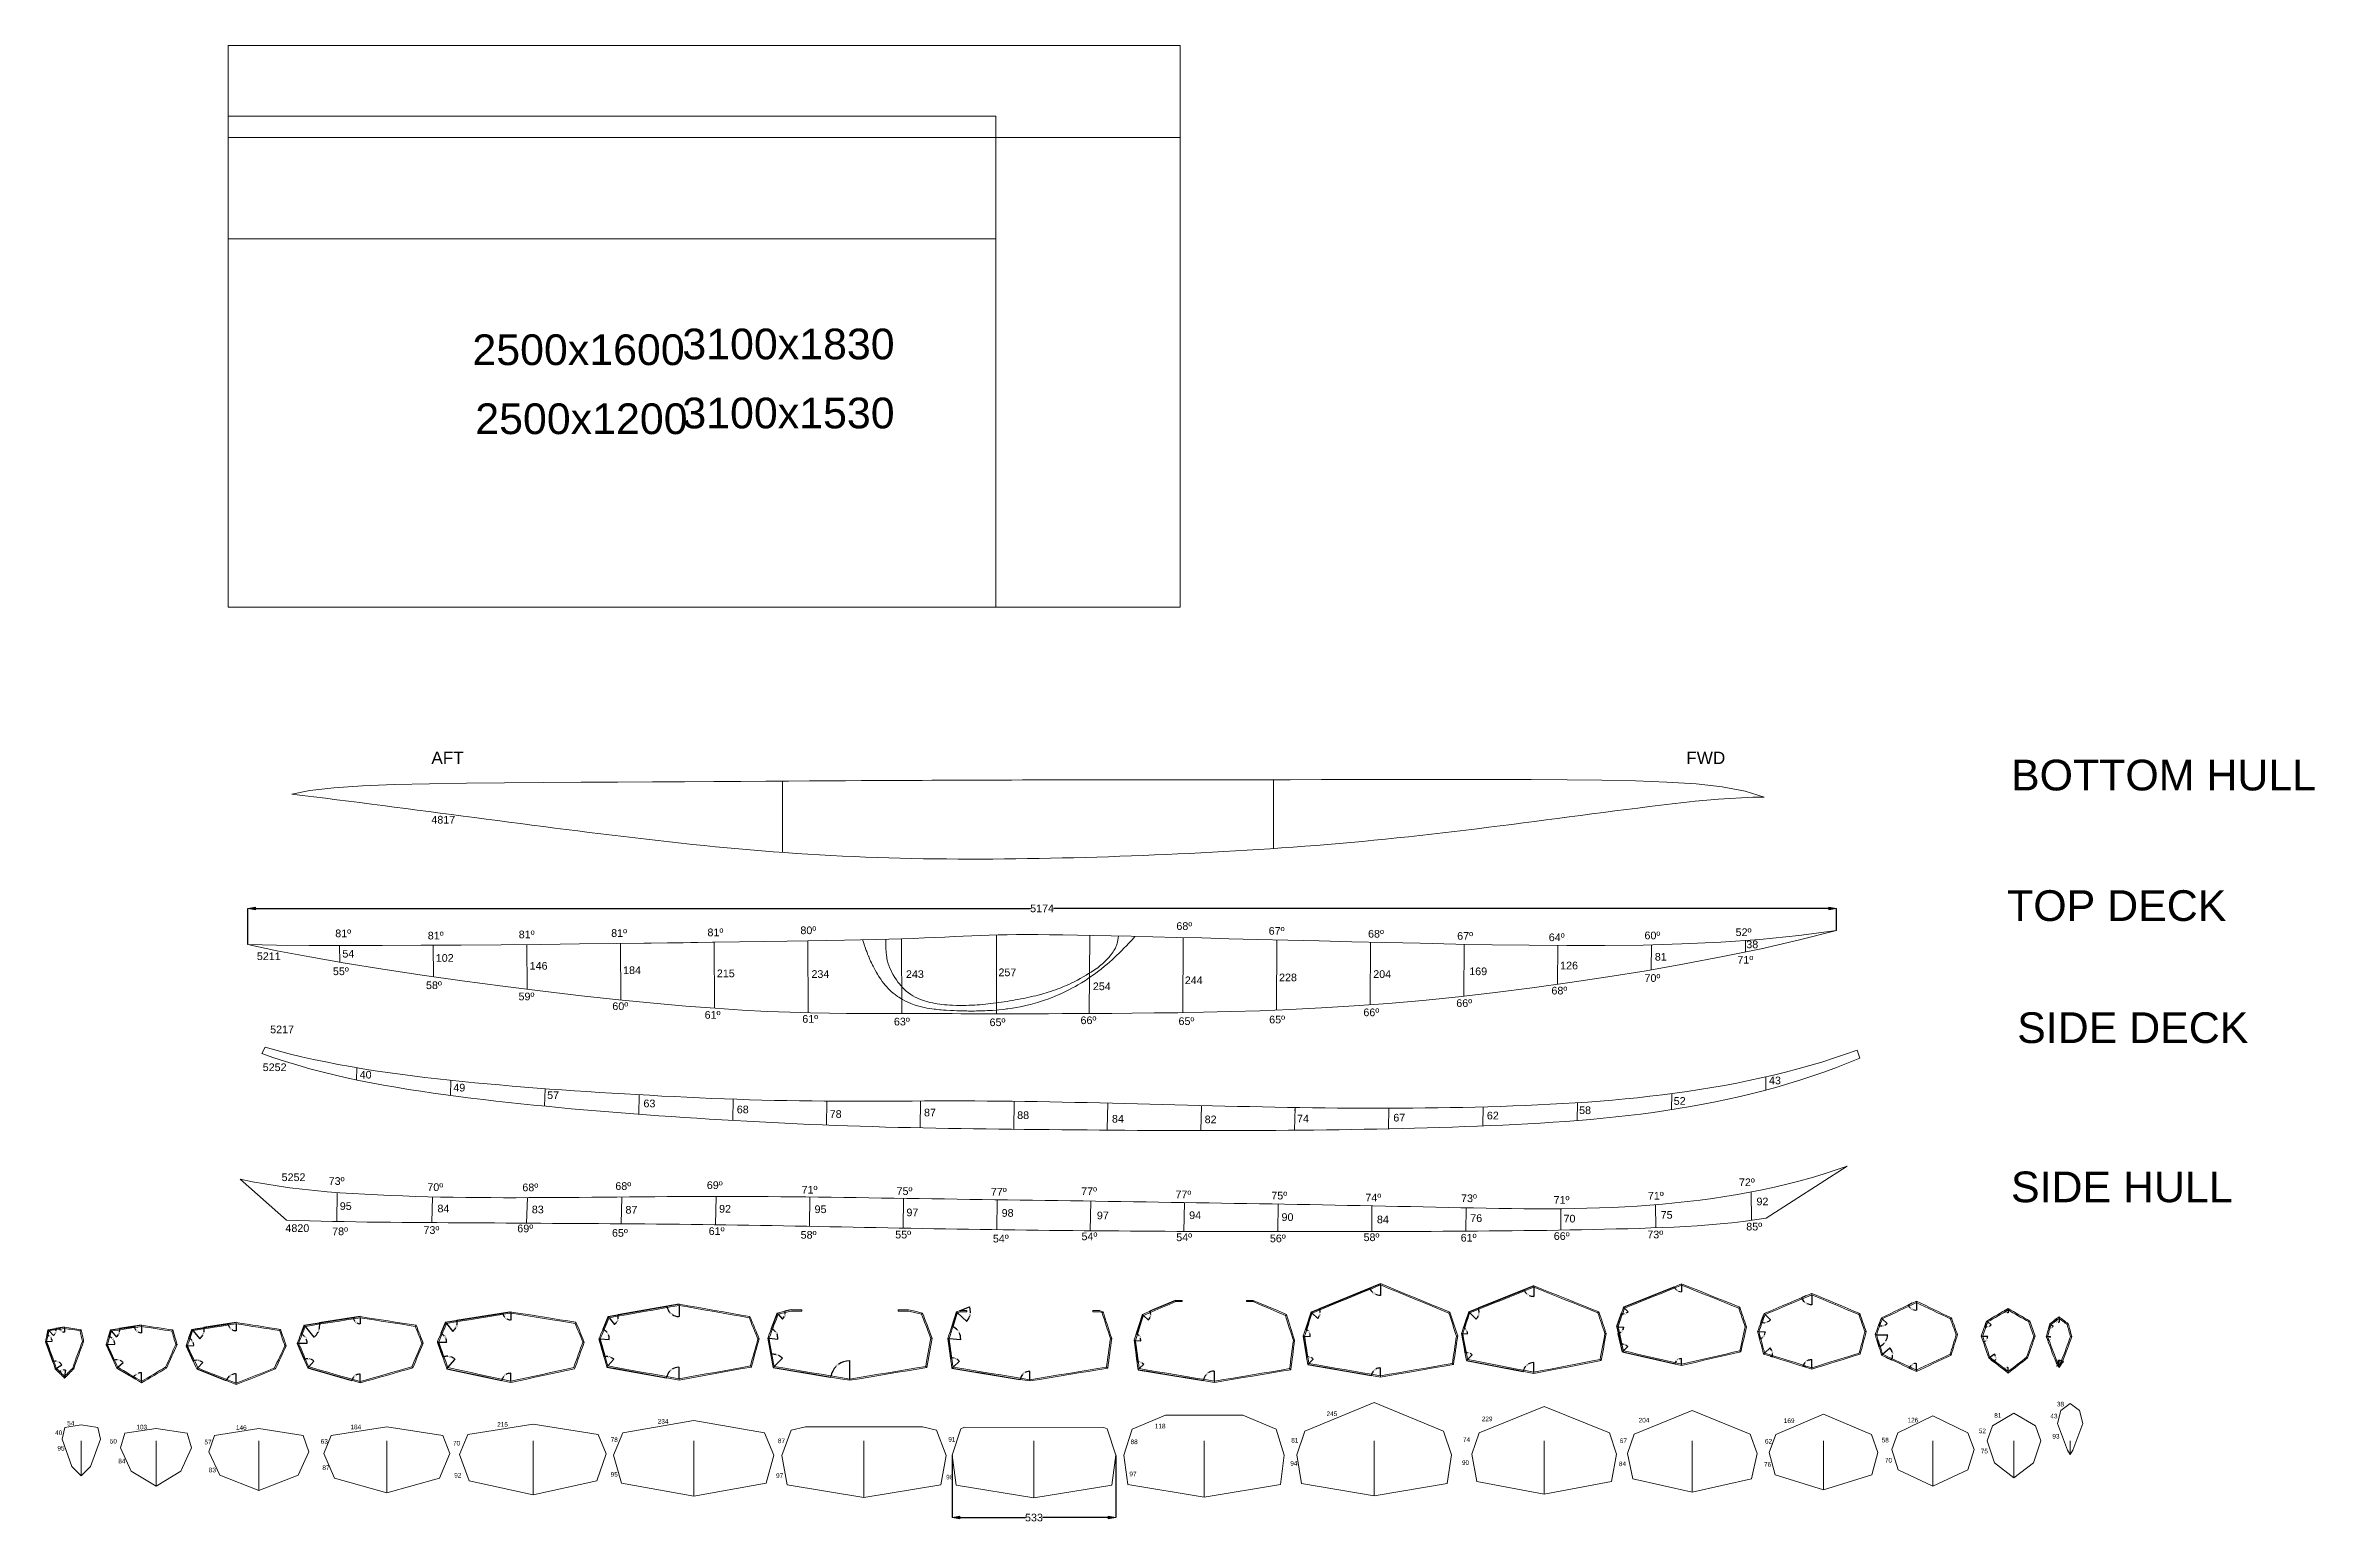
# Model space of a CAD drawing. Header units: millimetres. Extents: x -751 to 39822, y -9875 to 9310.
# Drawn here: x -596 to 6795, y 1712 to 6523 of the extents above; entities that cross this region are included whole.
import ezdxf
from ezdxf.enums import TextEntityAlignment as Align

# ---------------------------------------------------------------- set-up
doc = ezdxf.new("R2010")
doc.units = ezdxf.units.MM
doc.header["$MEASUREMENT"] = 0
doc.header["$PDSIZE"] = -5
doc.layers.get('0').update_dxf_attribs({"lineweight": 0})
doc.layers.get('Defpoints').update_dxf_attribs({"lineweight": 0})
doc.layers.add('l', color=3, linetype='Continuous', lineweight=0)
doc.layers.add('Layer_1', color=7, linetype='Continuous', lineweight=0)
doc.styles.get("Standard").update_dxf_attribs({"font": 'arial.ttf'})
doc.dimstyles.new('angle', dxfattribs={"dimtxt": 5, "dimasz": 2, "dimexe": 0.2, "dimexo": 0.05, "dimgap": 0.09, "dimtad": 0, "dimdec": 4, "dimzin": 0, "dimdsep": 46, "dimtxsty": 'Standard', "dimblk": 'VDDIM_DEFAULT', "dimcen": 0.09, "dimclre": 256, "dimclrt": 256, "dimadec": 0, "dimazin": 0, "dimtfac": 1, "dimtdec": 4, "dimtix": 1, "dimtmove": 0, "dimatfit": 3, "dimfxl": 1, "dimtolj": 1, "dimtzin": 0, "dimarcsym": 0})
doc.dimstyles.get("Standard").update_dxf_attribs({"dimtxt": 25, "dimasz": 25, "dimexe": 0.2, "dimexo": 0.05, "dimgap": 0.09, "dimtad": 0, "dimdec": 0, "dimzin": 0, "dimdsep": 46, "dimtxsty": 'Standard', "dimblk": 'VDDIM_DEFAULT', "dimcen": 0.09, "dimclre": 256, "dimclrt": 256, "dimadec": 0, "dimazin": 0, "dimtfac": 1, "dimtdec": 4, "dimtix": 1, "dimtmove": 0, "dimatfit": 3, "dimfxl": 1, "dimtolj": 1, "dimtzin": 0, "dimarcsym": 0})

msp = doc.modelspace()

# ---------------------------------------------------------------- texts
at = {"color": 2}
msp.add_text('2500x1600', height=100, dxfattribs=at).set_placement((794.99438, 5452.10401), align=Align.BOTTOM_LEFT)
at = {"color": 4}
for s, height, p in [('3100x1830', 100, (1478.71179, 5470.83599)), ('5252', 25, (112.12209, 3175.32685)), ('5252', 25, (173.61883, 2817.0943))]:
    msp.add_text(s, height=height, dxfattribs=at).set_placement(p, align=Align.BOTTOM_LEFT)
at = {"color": 1}
msp.add_text('2500x1200', height=100, dxfattribs=at).set_placement((804.36037, 5227.3202), align=Align.BOTTOM_LEFT)
at = {"color": 3}
msp.add_text('3100x1530', height=100, dxfattribs=at).set_placement((1478.71179, 5246.05219), align=Align.BOTTOM_LEFT)
at = {"color": 7}
for s, p in [('AFT', (661.36381, 4170.94513)), ('FWD', (4748.145, 4170.94513))]:
    msp.add_text(s, height=40, dxfattribs=at).set_placement(p, align=Align.BOTTOM_LEFT)
for s, height, p in [('BOTTOM HULL', 100, (5805.8877, 4066.90633)), ('TOP DECK', 100, (5793.09824, 3641.75307)), ('81º', 25, (348.33723, 3611.34421)), ('81º', 25, (649.6591, 3604.08344)), ('81º', 25, (945.88834, 3607.86509)), ('81º', 25, (1246.90768, 3612.40307)), ('81º', 25, (1560.57285, 3614.5813)), ('80º', 25, (1863.22341, 3621.26971)), ('68º', 25, (3087.71403, 3635.13331)), ('67º', 25, (3388.30983, 3619.45005)), ('68º', 25, (3711.90773, 3610.04009)), ('67º', 25, (4002.19767, 3603.0629)), ('64º', 25, (4300.56481, 3598.52694)), ('60º', 25, (4612.17276, 3604.57758)), ('52º', 25, (4908.92724, 3615.08216)), ('54', 25, (371.59787, 3545.1375)), ('102', 25, (675.66943, 3531.23123)), ('81', 25, (4645.91038, 3535.04486)), ('71º', 25, (4914.70476, 3525.16293)), ('38', 25, (4943.72355, 3575.45279)), ('55º', 25, (340.77393, 3487.81031)), ('58º', 25, (643.91099, 3442.43051)), ('146', 25, (981.48914, 3505.61946)), ('184', 25, (1285.74106, 3491.31755)), ('215', 25, (1591.11904, 3481.03379)), ('234', 25, (1899.17122, 3478.80824)), ('243', 25, (2206.87937, 3478.51386)), ('257', 25, (2508.1662, 3484.39752)), ('244', 25, (3115.05887, 3458.46142)), ('228', 25, (3421.96725, 3467.84417)), ('204', 25, (3728.83839, 3478.73958)), ('169', 25, (4041.45338, 3487.75348)), ('126', 25, (4337.45393, 3506.61829)), ('70º', 25, (4612.17276, 3465.91708)), ('59º', 25, (945.18244, 3405.87456)), ('60º', 25, (1250.73975, 3374.1087)), ('254', 25, (2815.64148, 3438.94875)), ('66º', 25, (3999.24294, 3384.33428)), ('68º', 25, (4309.10589, 3424.89051)), ('61º', 25, (1551.33554, 3345.79171)), ('61º', 25, (1869.35718, 3332.72232)), ('63º', 25, (2167.77474, 3324.0094)), ('65º', 25, (2479.26168, 3321.83117)), ('66º', 25, (2775.50101, 3328.36586)), ('65º', 25, (3094.61176, 3325.46156)), ('65º', 25, (3389.9798, 3330.68931)), ('66º', 25, (3696.71094, 3354.08108)), ('SIDE DECK', 100, (5825.98773, 3244.21053)), ('40', 25, (427.81926, 3151.05722)), ('49', 25, (732.81545, 3108.89227)), ('57', 25, (1038.38121, 3084.32817)), ('43', 25, (5017.72184, 3132.39953)), ('63', 25, (1352.07983, 3057.45534)), ('68', 25, (1656.03492, 3037.87027)), ('78', 25, (1958.63561, 3022.94369)), ('87', 25, (2265.74616, 3027.90984)), ('88', 25, (2569.26986, 3019.19538)), ('84', 25, (2877.89307, 3007.49414)), ('82', 25, (3179.74264, 3005.45851)), ('74', 25, (3480.69733, 3008.09421)), ('67', 25, (3794.18217, 3011.17872)), ('62', 25, (4098.91855, 3017.94189)), ('58', 25, (4399.25114, 3035.31355)), ('52', 25, (4707.40565, 3065.50418)), ('73º', 25, (326.8151, 2804.78584)), ('70º', 25, (648.25535, 2784.82713)), ('68º', 25, (957.72037, 2783.98676)), ('68º', 25, (1260.49439, 2788.34322)), ('69º', 25, (1558.48841, 2791.36854)), ('71º', 25, (1867.07104, 2776.24194)), ('72º', 25, (4919.73107, 2800.66513)), ('SIDE HULL', 100, (5805.80005, 2725.6903)), ('95', 25, (363.09292, 2723.17598)), ('84', 25, (681.20478, 2715.26241)), ('83', 25, (988.54956, 2712.15566)), ('87', 25, (1293.46408, 2711.1052)), ('92', 25, (1598.3685, 2714.25309)), ('95', 25, (1909.22441, 2712.8811)), ('75º', 25, (2176.37976, 2771.88548)), ('97', 25, (2208.54466, 2702.69068)), ('77º', 25, (2483.51024, 2769.70725)), ('77º', 25, (2777.57134, 2771.52244)), ('77º', 25, (3084.64132, 2760.93382)), ('75º', 25, (3396.85434, 2757.30344)), ('74º', 25, (3703.16798, 2751.00069)), ('73º', 25, (4014.85786, 2748.62963)), ('71º', 25, (4316.17973, 2743.18405)), ('71º', 25, (4623.24971, 2756.79799)), ('92', 25, (4976.93817, 2738.21412)), ('78º', 25, (338.16005, 2640.91434)), ('73º', 25, (635.64985, 2645.11617)), ('69º', 25, (941.33322, 2650.36846)), ('65º', 25, (1249.60324, 2635.8671)), ('61º', 25, (1564.53905, 2641.61521)), ('58º', 25, (1864.04572, 2629.51393)), ('55º', 25, (2172.0233, 2630.30051)), ('98', 25, (2518.67074, 2700.84989)), ('97', 25, (2828.75609, 2692.62193)), ('94', 25, (3129.27988, 2693.27225)), ('90', 25, (3430.0837, 2687.25781)), ('84', 25, (3740.8187, 2679.52804)), ('76', 25, (4044.72294, 2684.01802)), ('70', 25, (4348.50148, 2682.28752)), ('73º', 25, (4621.43452, 2630.64215)), ('75', 25, (4665.00458, 2694.54602)), ('85º', 25, (4943.63109, 2656.35737)), ('54º', 25, (2490.04493, 2617.23113)), ('54º', 25, (2778.66046, 2624.49189)), ('54º', 25, (3087.24309, 2621.46657)), ('56º', 25, (3392.19535, 2617.83619)), ('58º', 25, (3697.24844, 2621.61784)), ('61º', 25, (4013.59731, 2620.05353)), ('66º', 25, (4316.73438, 2625.49911)), ('245', 15, (3576.65342, 2054.76075)), ('38', 15, (5955.08789, 2086.20721)), ('40', 15, (-564.04955, 1992.9832)), ('54', 15, (-524.70186, 2024.24071)), ('103', 15, (-299.55316, 2011.53178)), ('146', 15, (24.86286, 2009.54601)), ('184', 15, (397.81735, 2011.8878)), ('215', 15, (875.82048, 2020.12319)), ('234', 15, (1398.50137, 2030.18867)), ('118', 15, (3017.56978, 2014.68817)), ('229', 15, (4082.24125, 2038.04735)), ('204', 15, (4593.18547, 2033.94889)), ('169', 15, (5065.89113, 2032.30951)), ('126', 15, (5468.95445, 2034.20694)), ('52', 15, (5700.95378, 1998.9333)), ('81', 15, (5751.28477, 2049.36006)), ('43', 15, (5934.04189, 2047.31787)), ('93', 15, (5940.52345, 1981.511)), ('95', 15, (-556.51097, 1942.60345)), ('50', 15, (-386.03971, 1965.41776)), ('57', 15, (-77.73531, 1962.54942)), ('63', 15, (301.13624, 1964.75583)), ('70', 15, (731.70115, 1958.81528)), ('78', 15, (1245.23161, 1970.25333)), ('87', 15, (1789.81307, 1966.59315)), ('91', 15, (2344.81888, 1971.62589)), ('88', 15, (2938.40907, 1963.3905)), ('81', 15, (3461.78524, 1968.57573)), ('74', 15, (4020.911, 1970.85265)), ('67', 15, (4531.85522, 1966.75419)), ('62', 15, (5004.56088, 1965.11481)), ('58', 15, (5384.62406, 1968.98266)), ('70', 15, (5395.17438, 1903.27308)), ('75', 15, (5707.43533, 1933.12644)), ('84', 15, (-358.24372, 1900.76987)), ('83', 15, (-63.39363, 1871.64523)), ('87', 15, (306.43163, 1879.14703)), ('92', 15, (735.81885, 1854.50034)), ('95', 15, (1245.23161, 1857.24547)), ('97', 15, (1783.86529, 1853.12778)), ('98', 15, (2337.95605, 1848.55256)), ('97', 15, (2934.51541, 1858.61804)), ('94', 15, (3458.6015, 1893.48739)), ('90', 15, (4017.72726, 1895.76431)), ('84', 15, (4528.67148, 1891.66585)), ('76', 15, (5001.37714, 1890.02647))]:
    msp.add_text(s, height=height).set_placement(p, align=Align.BOTTOM_LEFT)
at = {"color": 6}
for s, p in [('4817', (661.36381, 3981.48932)), ('4820', (186.06025, 2651.36727))]:
    msp.add_text(s, height=25, dxfattribs=at).set_placement(p, align=Align.BOTTOM_LEFT)
at = {"color": 5}
for s, p in [('5211', (92.95578, 3536.88625)), ('5217', (136.29668, 3298.51131))]:
    msp.add_text(s, height=25, dxfattribs=at).set_placement(p, align=Align.BOTTOM_LEFT)

# ---------------------------------------------------------------- blocks, each defined once
blk = doc.blocks.new('VDDIM_DEFAULT')
at = {"linetype": 'Continuous'}
blk.add_hatch(color=0, dxfattribs=at).paths.add_polyline_path([(0, 0), (-1, -0.1665), (-1, 0.1665)], flags=0)
at = {"color": 0, "linetype": 'Continuous'}
blk.add_lwpolyline([(0, 0), (-1, -0.1665), (-1, 0.1665), (0, 0)], dxfattribs=at)
blk = doc.blocks.new('*D829')
at = {"linetype": 'ByBlock', "lineweight": -2}
for p, q in [((5955, 2376.8), (5948.3, 2371.6)), ((5962.4, 2377.4), (5962.4, 2364.7))]:
    blk.add_line(p, q, dxfattribs=at)
at = {"color": 0, "linetype": 'ByBlock', "lineweight": -2}
for start, end in [(224.11203, 227.27034), (260.24622, 263.40453)]:
    blk.add_arc((5962.4, 2382.5), 17.6, start, end, dxfattribs=at)
at = {"layer": 'Defpoints', "color": 0}
for p in [(5952.4, 2368.1), (5955.1, 2376.8), (5962.4, 2382.5), (5962.4, 2377.4)]:
    blk.add_point(p, dxfattribs=at)
at = {"color": 0, "lineweight": -2, "xscale": 2, "yscale": 2, "zscale": 2}
for p, rotation in [((5948.5, 2371.8), 130.8498553834512), ((5962.4, 2364.9), 356.6667098448748)]:
    blk.add_blockref('VDDIM_DEFAULT', p, dxfattribs=dict(at, rotation=rotation))
at = {"insert": (5954.7, 2366.7), "char_height": 5, "attachment_point": 5, "rotation": 333.75828}
blk.add_mtext('\\A1;52%%d', dxfattribs=at)
blk = doc.blocks.new('*D830')
at = {"linetype": 'ByBlock', "lineweight": -2}
for p, q in [((5931, 2354.3), (5928.8, 2346.4)), ((5936, 2357.1), (5943.7, 2351.8))]:
    blk.add_line(p, q, dxfattribs=at)
at = {"color": 0, "linetype": 'ByBlock', "lineweight": -2}
for start, end in [(262.92789, 268.41426), (311.84431, 317.33068)]:
    blk.add_arc((5932.4, 2359.5), 13.4, start, end, dxfattribs=at)
at = {"layer": 'Defpoints', "color": 0}
for p in [(5931, 2354.3), (5932.4, 2359.5), (5934.4, 2346.2), (5935.9, 2357.1)]:
    blk.add_point(p, dxfattribs=at)
at = {"color": 0, "lineweight": -2, "xscale": 2, "yscale": 2, "zscale": 2}
for p, rotation in [((5928.8, 2346.6), 168.6564138622225), ((5943.6, 2352), 51.6021490199307)]:
    blk.add_blockref('VDDIM_DEFAULT', p, dxfattribs=dict(at, rotation=rotation))
at = {"insert": (5937.1, 2346.9), "char_height": 5, "attachment_point": 5, "rotation": 20.12928}
blk.add_mtext('\\A1;71%%d', dxfattribs=at)
blk = doc.blocks.new('*D831')
at = {"linetype": 'ByBlock', "lineweight": -2}
for p, q in [((5924.4, 2308.2), (5925.6, 2304.8)), ((5925, 2318.2), (5934.8, 2318.5))]:
    blk.add_line(p, q, dxfattribs=at)
at = {"color": 0, "linetype": 'ByBlock', "lineweight": -2}
for start, end in [(298.53499, 305.26679), (347.21939, 353.9512)]:
    blk.add_arc((5920.8, 2318), 13.9, start, end, dxfattribs=at)
at = {"layer": 'Defpoints', "color": 0}
for p in [(5920.8, 2318), (5924.4, 2308.3), (5925, 2318.2), (5930.4, 2308.1)]:
    blk.add_point(p, dxfattribs=at)
at = {"color": 0, "lineweight": -2, "xscale": 2, "yscale": 2, "zscale": 2}
for p, rotation in [((5925.6, 2305), 204.4023988571025), ((5934.6, 2318.5), 88.08378992284757)]:
    blk.add_blockref('VDDIM_DEFAULT', p, dxfattribs=dict(at, rotation=rotation))
at = {"insert": (5932.3, 2310.3), "char_height": 5, "attachment_point": 5, "rotation": 56.24309}
blk.add_mtext('\\A1;72%%d', dxfattribs=at)
blk = doc.blocks.new('*D832')
at = {"linetype": 'ByBlock', "lineweight": -2}
for p, q in [((5957.3, 2232.8), (5961.1, 2234.7)), ((5958.1, 2223.9), (5957.9, 2224.3))]:
    blk.add_line(p, q, dxfattribs=at)
at = {"color": 0, "linetype": 'ByBlock', "lineweight": -2}
for start, end in [(273.2361, 287.40891), (301.58173, 26.69222), (40.86503, 55.03785)]:
    blk.add_arc((5953.7, 2231), 8.11, start, end, dxfattribs=at)
at = {"layer": 'Defpoints', "color": 0}
for p in [(5953.7, 2231), (5957.3, 2232.8), (5958.1, 2223.9), (5960.7, 2226.9)]:
    blk.add_point(p, dxfattribs=at)
at = {"color": 0, "lineweight": -2, "xscale": 2, "yscale": 2, "zscale": 2}
for p, rotation in [((5958, 2224.1), 24.4953211390912), ((5961, 2234.6), 303.7786266912369)]:
    blk.add_blockref('VDDIM_DEFAULT', p, dxfattribs=dict(at, rotation=rotation))
at = {"insert": (5961.5, 2228.8), "char_height": 5, "attachment_point": 5, "rotation": 74.13697}
blk.add_mtext('\\A1;85%%d', dxfattribs=at)
blk = doc.blocks.new('*D833')
at = {"linetype": 'ByBlock', "lineweight": -2}
for p, q in [((5962.4, 2224.5), (5962.4, 2240.4)), ((5966.8, 2223.9), (5974.8, 2237))]:
    blk.add_line(p, q, dxfattribs=at)
at = {"color": 0, "linetype": 'ByBlock', "lineweight": -2}
for start, end in [(94.8958, 99.79161), (58.44094, 90), (48.64933, 53.54513)]:
    blk.add_arc((5962.4, 2216.8), 23.4, start, end, dxfattribs=at)
at = {"layer": 'Defpoints', "color": 0}
for p in [(5962.4, 2224.5), (5966.8, 2223.9), (5970.8, 2238.7), (5962.4, 2216.8)]:
    blk.add_point(p, dxfattribs=at)
at = {"color": 0, "lineweight": -2, "xscale": 2, "yscale": 2, "zscale": 2}
for p, rotation in [((5962.4, 2240.2), 2.447901996045029), ((5974.7, 2236.8), 145.9930334358709)]:
    blk.add_blockref('VDDIM_DEFAULT', p, dxfattribs=dict(at, rotation=rotation))
at = {"insert": (5968.8, 2239.4), "char_height": 5, "attachment_point": 5, "rotation": 344.22047}
blk.add_mtext('\\A1;32%%d', dxfattribs=at)
blk = doc.blocks.new('*D834')
at = {"linetype": 'ByBlock', "lineweight": -2}
for p, q in [((5788.1, 2404.4), (5784.7, 2402.5)), ((5796.8, 2404.8), (5796.7, 2395.5))]:
    blk.add_line(p, q, dxfattribs=at)
at = {"color": 0, "linetype": 'ByBlock', "lineweight": -2}
for start, end in [(218.50588, 218.69397), (261.22202, 261.41011)]:
    blk.add_arc((5796.8, 2409.5), 13.8, start, end, dxfattribs=at)
at = {"layer": 'Defpoints', "color": 0}
for p in [(5787.9, 2398.9), (5788.1, 2404.5), (5796.8, 2409.5), (5796.8, 2404.9)]:
    blk.add_point(p, dxfattribs=at)
at = {"color": 0, "lineweight": -2, "xscale": 2, "yscale": 2, "zscale": 2}
for p, rotation in [((5784.9, 2402.6), 124.3484622727804), ((5796.7, 2395.7), 355.5675246756971)]:
    blk.add_blockref('VDDIM_DEFAULT', p, dxfattribs=dict(at, rotation=rotation))
at = {"insert": (5789.9, 2397.6), "char_height": 5, "attachment_point": 5, "rotation": 329.95799}
blk.add_mtext('\\A1;60%%d', dxfattribs=at)
blk = doc.blocks.new('*D835')
at = {"linetype": 'ByBlock', "lineweight": -2}
for p, q in [((5729.9, 2366), (5741.3, 2356.5)), ((5724.4, 2362.5), (5720.2, 2350.7))]:
    blk.add_line(p, q, dxfattribs=at)
at = {"color": 0, "linetype": 'ByBlock', "lineweight": -2}
for start, end in [(256.54522, 270.17044), (300.58018, 314.2054)]:
    blk.add_arc((5726.6, 2368.7), 18.9, start, end, dxfattribs=at)
at = {"layer": 'Defpoints', "color": 0}
for p in [(5726.6, 2368.7), (5729.9, 2366), (5724.4, 2362.6), (5727.8, 2349.8)]:
    blk.add_point(p, dxfattribs=at)
at = {"color": 0, "lineweight": -2, "xscale": 2, "yscale": 2, "zscale": 2}
for p, rotation in [((5720.3, 2350.9), 163.5187444063228), ((5741.2, 2356.6), 47.23187875280621)]:
    blk.add_blockref('VDDIM_DEFAULT', p, dxfattribs=dict(at, rotation=rotation))
at = {"insert": (5731.6, 2350.5), "char_height": 5, "attachment_point": 5, "rotation": 15.37531}
blk.add_mtext('\\A1;70%%d', dxfattribs=at)
blk = doc.blocks.new('*D836')
at = {"linetype": 'ByBlock', "lineweight": -2}
for p, q in [((5713.4, 2319.4), (5730, 2319.3)), ((5715.1, 2302), (5715.9, 2299.6))]:
    blk.add_line(p, q, dxfattribs=at)
at = {"color": 0, "linetype": 'ByBlock', "lineweight": -2}
for start, end in [(294.44823, 310.43563), (338.16503, 354.15243)]:
    blk.add_arc((5709.1, 2319.4), 20.7, start, end, dxfattribs=at)
at = {"layer": 'Defpoints', "color": 0}
for p in [(5709.1, 2319.4), (5713.3, 2319.4), (5715.1, 2302.1), (5723.1, 2304.1)]:
    blk.add_point(p, dxfattribs=at)
at = {"color": 0, "lineweight": -2, "xscale": 2, "yscale": 2, "zscale": 2}
for p, rotation in [((5715.8, 2299.8), 201.6832373203994), ((5729.8, 2319.3), 86.91742133699773)]:
    blk.add_blockref('VDDIM_DEFAULT', p, dxfattribs=dict(at, rotation=rotation))
at = {"insert": (5725.9, 2307.3), "char_height": 5, "attachment_point": 5, "rotation": 54.30033}
blk.add_mtext('\\A1;71%%d', dxfattribs=at)
blk = doc.blocks.new('*D837')
at = {"linetype": 'ByBlock', "lineweight": -2}
for p, q in [((5736.9, 2251), (5752.2, 2261.9)), ((5741.5, 2242.3), (5751.7, 2234.4))]:
    blk.add_line(p, q, dxfattribs=at)
at = {"color": 0, "linetype": 'ByBlock', "lineweight": -2}
for start, end in [(327.21075, 346.34018), (11.46901, 30.59843)]:
    blk.add_arc((5733.5, 2248.5), 22.8, start, end, dxfattribs=at)
at = {"layer": 'Defpoints', "color": 0}
for p in [(5733.5, 2248.5), (5736.9, 2251), (5741.4, 2242.4), (5755.7, 2243.3)]:
    blk.add_point(p, dxfattribs=at)
at = {"color": 0, "lineweight": -2, "xscale": 2, "yscale": 2, "zscale": 2}
for p, rotation in [((5751.5, 2234.5), 234.7008462116387), ((5752.1, 2261.8), 123.1083361164946)]:
    blk.add_blockref('VDDIM_DEFAULT', p, dxfattribs=dict(at, rotation=rotation))
at = {"insert": (5756.3, 2248.1), "char_height": 5, "attachment_point": 5, "rotation": 88.90459}
blk.add_mtext('\\A1;73%%d', dxfattribs=at)
blk = doc.blocks.new('*D838')
at = {"linetype": 'ByBlock', "lineweight": -2}
for p, q in [((5796.8, 2204.4), (5796.8, 2217.6)), ((5788.8, 2205.5), (5782.3, 2210.6))]:
    blk.add_line(p, q, dxfattribs=at)
at = {"color": 0, "linetype": 'ByBlock', "lineweight": -2}
for start, end in [(96.31519, 100.06812), (131.95929, 135.71221)]:
    blk.add_arc((5796.8, 2199.3), 18.2, start, end, dxfattribs=at)
at = {"layer": 'Defpoints', "color": 0}
for p in [(5788.9, 2205.4), (5791.4, 2216.6), (5796.8, 2204.4), (5796.8, 2199.3)]:
    blk.add_point(p, dxfattribs=at)
at = {"color": 0, "lineweight": -2, "xscale": 2, "yscale": 2, "zscale": 2}
for p, rotation in [((5796.8, 2217.4), 3.157596974719303), ((5782.5, 2210.5), 228.8698111425132)]:
    blk.add_blockref('VDDIM_DEFAULT', p, dxfattribs=dict(at, rotation=rotation))
at = {"insert": (5788.8, 2215.6), "char_height": 5, "attachment_point": 5, "rotation": 26.0137}
blk.add_mtext('\\A1;52%%d', dxfattribs=at)
blk = doc.blocks.new('*D839')
at = {"linetype": 'ByBlock', "lineweight": -2}
for p, q in [((5483.4, 2426.7), (5470.8, 2420.7)), ((5497.6, 2429.1), (5497.6, 2403.8))]:
    blk.add_line(p, q, dxfattribs=at)
at = {"color": 0, "linetype": 'ByBlock', "lineweight": -2}
for start, end in [(209.56903, 228.08974), (247.59771, 266.11842)]:
    blk.add_arc((5497.6, 2433.5), 29.5, start, end, dxfattribs=at)
at = {"layer": 'Defpoints', "color": 0}
for p in [(5477.5, 2411.9), (5483.5, 2426.7), (5497.6, 2433.5), (5497.6, 2429.1)]:
    blk.add_point(p, dxfattribs=at)
at = {"color": 0, "lineweight": -2, "xscale": 2, "yscale": 2, "zscale": 2}
for p, rotation in [((5471, 2420.7), 117.6282446938386), ((5497.6, 2404), 358.0592115372889)]:
    blk.add_blockref('VDDIM_DEFAULT', p, dxfattribs=dict(at, rotation=rotation))
at = {"insert": (5481.9, 2408.5), "char_height": 5, "attachment_point": 5, "rotation": 327.84373}
blk.add_mtext('\\A1;64%%d', dxfattribs=at)
blk = doc.blocks.new('*D840')
at = {"linetype": 'ByBlock', "lineweight": -2}
for p, q in [((5378.6, 2365.3), (5374.6, 2354.4)), ((5386.8, 2376), (5402.9, 2361.3))]:
    blk.add_line(p, q, dxfattribs=at)
at = {"color": 0, "linetype": 'ByBlock', "lineweight": -2}
for start, end in [(254.21022, 272.60264), (294.8313, 313.22371)]:
    blk.add_arc((5383.6, 2378.9), 26, start, end, dxfattribs=at)
at = {"layer": 'Defpoints', "color": 0}
for p in [(5378.6, 2365.3), (5383.6, 2378.9), (5386.8, 2376), (5384.7, 2353)]:
    blk.add_point(p, dxfattribs=at)
at = {"color": 0, "lineweight": -2, "xscale": 2, "yscale": 2, "zscale": 2}
for p, rotation in [((5374.6, 2354.6), 162.0018256971399), ((5402.8, 2361.5), 45.43210800946949)]:
    blk.add_blockref('VDDIM_DEFAULT', p, dxfattribs=dict(at, rotation=rotation))
at = {"insert": (5389.7, 2353.7), "char_height": 5, "attachment_point": 5, "rotation": 13.71697}
blk.add_mtext('\\A1;68%%d', dxfattribs=at)
blk = doc.blocks.new('*D841')
at = {"linetype": 'ByBlock', "lineweight": -2}
for p, q in [((5367.8, 2324.4), (5404.2, 2323.5)), ((5368.8, 2307.8), (5375.7, 2285.6))]:
    blk.add_line(p, q, dxfattribs=at)
at = {"color": 0, "linetype": 'ByBlock', "lineweight": -2}
for start, end in [(290.20749, 315.93671), (330.02396, 355.75318)]:
    blk.add_arc((5363.5, 2324.5), 40.5, start, end, dxfattribs=at)
at = {"layer": 'Defpoints', "color": 0}
for p in [(5363.5, 2324.5), (5367.8, 2324.4), (5368.8, 2307.8), (5390.2, 2294)]:
    blk.add_point(p, dxfattribs=at)
at = {"color": 0, "lineweight": -2, "xscale": 2, "yscale": 2, "zscale": 2}
for p, rotation in [((5404, 2323.5), 87.16769809571772), ((5375.6, 2285.8), 198.7929719673508)]:
    blk.add_blockref('VDDIM_DEFAULT', p, dxfattribs=dict(at, rotation=rotation))
at = {"insert": (5395.9, 2300.1), "char_height": 5, "attachment_point": 5, "rotation": 52.98034}
blk.add_mtext('\\A1;71%%d', dxfattribs=at)
blk = doc.blocks.new('*D842')
at = {"linetype": 'ByBlock', "lineweight": -2}
for p, q in [((5387.8, 2260.8), (5411.6, 2281.7)), ((5398.7, 2251.2), (5417.1, 2242.5))]:
    blk.add_line(p, q, dxfattribs=at)
at = {"color": 0, "linetype": 'ByBlock', "lineweight": -2}
for start, end in [(15.99614, 37.96492), (338.00805, 359.97683)]:
    blk.add_arc((5384.5, 2257.9), 35.9, start, end, dxfattribs=at)
at = {"layer": 'Defpoints', "color": 0}
for p in [(5384.5, 2257.9), (5387.7, 2260.8), (5398.7, 2251.2), (5420.3, 2256)]:
    blk.add_point(p, dxfattribs=at)
at = {"color": 0, "lineweight": -2, "xscale": 2, "yscale": 2, "zscale": 2}
for p, rotation in [((5411.5, 2281.5), 129.5610431366767), ((5416.9, 2242.6), 246.4119267359618)]:
    blk.add_blockref('VDDIM_DEFAULT', p, dxfattribs=dict(at, rotation=rotation))
at = {"insert": (5420, 2262.9), "char_height": 5, "attachment_point": 5, "rotation": 277.98648}
blk.add_mtext('\\A1;66%%d', dxfattribs=at)
blk = doc.blocks.new('*D843')
at = {"linetype": 'ByBlock', "lineweight": -2}
for p, q in [((5497.6, 2209), (5497.6, 2230.9)), ((5483.5, 2211.2), (5473.8, 2215.8))]:
    blk.add_line(p, q, dxfattribs=at)
at = {"color": 0, "linetype": 'ByBlock', "lineweight": -2}
for start, end in [(133.343, 150.27664), (94.37805, 111.31168)]:
    blk.add_arc((5497.6, 2204.5), 26.2, start, end, dxfattribs=at)
at = {"layer": 'Defpoints', "color": 0}
for p in [(5488, 2228.8), (5483.5, 2211.2), (5497.6, 2208.9), (5497.6, 2204.5)]:
    blk.add_point(p, dxfattribs=at)
at = {"color": 0, "lineweight": -2, "xscale": 2, "yscale": 2, "zscale": 2}
for p, rotation in [((5474, 2215.7), 242.4656592637016), ((5497.6, 2230.7), 2.189023271977785)]:
    blk.add_blockref('VDDIM_DEFAULT', p, dxfattribs=dict(at, rotation=rotation))
at = {"insert": (5483.6, 2226.6), "char_height": 5, "attachment_point": 5, "rotation": 32.32734}
blk.add_mtext('\\A1;65%%d', dxfattribs=at)
blk = doc.blocks.new('*D844')
at = {"linetype": 'ByBlock', "lineweight": -2}
for p, q in [((5138, 2450.7), (5123.3, 2444.5)), ((5157.4, 2454.6), (5157.4, 2421.9))]:
    blk.add_line(p, q, dxfattribs=at)
at = {"color": 0, "linetype": 'ByBlock', "lineweight": -2}
for start, end in [(206.12456, 228.71443), (244.30317, 266.89303)]:
    blk.add_arc((5157.4, 2459), 36.9, start, end, dxfattribs=at)
at = {"layer": 'Defpoints', "color": 0}
for p in [(5138, 2450.7), (5157.4, 2459), (5157.4, 2454.6), (5131.5, 2432.7)]:
    blk.add_point(p, dxfattribs=at)
at = {"color": 0, "lineweight": -2, "xscale": 2, "yscale": 2, "zscale": 2}
for p, rotation in [((5123.5, 2444.6), 114.5710798893085), ((5157.4, 2422.1), 358.4465155744392)]:
    blk.add_blockref('VDDIM_DEFAULT', p, dxfattribs=dict(at, rotation=rotation))
at = {"insert": (5137.1, 2428.2), "char_height": 5, "attachment_point": 5, "rotation": 326.5088}
blk.add_mtext('\\A1;67%%d', dxfattribs=at)
blk = doc.blocks.new('*D845')
at = {"linetype": 'ByBlock', "lineweight": -2}
for p, q in [((4998.9, 2385.6), (4991.6, 2365)), ((5004.8, 2389.9), (5023.1, 2372.5))]:
    blk.add_line(p, q, dxfattribs=at)
at = {"color": 0, "linetype": 'ByBlock', "lineweight": -2}
for start, end in [(293.20732, 312.71223), (254.16819, 273.67311)]:
    blk.add_arc((5001.6, 2392.9), 29.5, start, end, dxfattribs=at)
at = {"layer": 'Defpoints', "color": 0}
for p in [(4998.9, 2385.6), (5001.6, 2392.9), (5004.7, 2389.9), (5002.8, 2363.5)]:
    blk.add_point(p, dxfattribs=at)
at = {"color": 0, "lineweight": -2, "xscale": 2, "yscale": 2, "zscale": 2}
for p, rotation in [((4991.6, 2365.2), 162.2248151963226), ((5023, 2372.7), 44.65560547999978)]:
    blk.add_blockref('VDDIM_DEFAULT', p, dxfattribs=dict(at, rotation=rotation))
at = {"insert": (5008.4, 2364.2), "char_height": 5, "attachment_point": 5, "rotation": 13.44021}
blk.add_mtext('\\A1;66%%d', dxfattribs=at)
blk = doc.blocks.new('*D846')
at = {"linetype": 'ByBlock', "lineweight": -2}
for p, q in [((4983, 2325.2), (4987.1, 2309.9)), ((4984.8, 2334.2), (5005.9, 2333.3))]:
    blk.add_line(p, q, dxfattribs=at)
at = {"color": 0, "linetype": 'ByBlock', "lineweight": -2}
for start, end in [(289.52861, 309.88963), (332.70156, 353.06259)]:
    blk.add_arc((4980.6, 2334.4), 25.1, start, end, dxfattribs=at)
at = {"layer": 'Defpoints', "color": 0}
for p in [(4980.6, 2334.4), (4983, 2325.2), (4984.8, 2334.2), (4996.5, 2314.9)]:
    blk.add_point(p, dxfattribs=at)
at = {"color": 0, "lineweight": -2, "xscale": 2, "yscale": 2, "zscale": 2}
for p, rotation in [((4987.1, 2310.1), 197.2470241913582), ((5005.7, 2333.3), 85.34417295646264)]:
    blk.add_blockref('VDDIM_DEFAULT', p, dxfattribs=dict(at, rotation=rotation))
at = {"insert": (5000.2, 2318.7), "char_height": 5, "attachment_point": 5, "rotation": 51.2956}
blk.add_mtext('\\A1;73%%d', dxfattribs=at)
blk = doc.blocks.new('*D847')
at = {"linetype": 'ByBlock', "lineweight": -2}
for p, q in [((5003.5, 2264.4), (5021.3, 2281.5)), ((5019.9, 2255.1), (5028.1, 2252.5))]:
    blk.add_line(p, q, dxfattribs=at)
at = {"color": 0, "linetype": 'ByBlock', "lineweight": -2}
for start, end in [(23.21654, 39.92117), (346.67215, 3.37678)]:
    blk.add_arc((5000.2, 2261.2), 29, start, end, dxfattribs=at)
at = {"layer": 'Defpoints', "color": 0}
for p in [(5000.2, 2261.2), (5003.5, 2264.4), (5019.9, 2255.1), (5029.2, 2262.8)]:
    blk.add_point(p, dxfattribs=at)
at = {"color": 0, "lineweight": -2, "xscale": 2, "yscale": 2, "zscale": 2}
for p, rotation in [((5021.1, 2281.3), 131.8946543751044), ((5027.9, 2252.6), 254.6986686815413)]:
    blk.add_blockref('VDDIM_DEFAULT', p, dxfattribs=dict(at, rotation=rotation))
at = {"insert": (5028.4, 2267.9), "char_height": 5, "attachment_point": 5, "rotation": 283.29666}
blk.add_mtext('\\A1;61%%d', dxfattribs=at)
blk = doc.blocks.new('*D848')
at = {"linetype": 'ByBlock', "lineweight": -2}
for p, q in [((5137.8, 2218.3), (5127.7, 2221.4)), ((5157.4, 2216.4), (5157.4, 2243.2))]:
    blk.add_line(p, q, dxfattribs=at)
at = {"color": 0, "linetype": 'ByBlock', "lineweight": -2}
for start, end in [(135.55661, 158.90148), (93.7092, 117.05407)]:
    blk.add_arc((5157.4, 2212.1), 30.9, start, end, dxfattribs=at)
at = {"layer": 'Defpoints', "color": 0}
for p in [(5137.8, 2218.3), (5144.8, 2240.3), (5157.4, 2216.3), (5157.4, 2212.1)]:
    blk.add_point(p, dxfattribs=at)
at = {"color": 0, "lineweight": -2, "xscale": 2, "yscale": 2, "zscale": 2}
for p, rotation in [((5127.9, 2221.4), 250.7560792755796), ((5157.4, 2243), 1.854601834811169)]:
    blk.add_blockref('VDDIM_DEFAULT', p, dxfattribs=dict(at, rotation=rotation))
at = {"insert": (5139.1, 2237), "char_height": 5, "attachment_point": 5, "rotation": 36.30534}
blk.add_mtext('\\A1;73%%d', dxfattribs=at)
blk = doc.blocks.new('*D849')
at = {"lineweight": -2}
for p, q in [((4540.3, 2268.6), (4711.8, 2229.2)), ((4733.2, 2228.4), (4733.2, 2246.6))]:
    blk.add_line(p, q, dxfattribs=at)
at = {"color": 0, "lineweight": -2}
for start, end in [(141.49928, 161.8822), (95.17875, 115.56167)]:
    blk.add_arc((4733.2, 2224.3), 22.1, start, end, dxfattribs=at)
at = {"layer": 'Defpoints', "color": 0}
for p in [(4540.3, 2268.6), (4723.6, 2244.2), (4733.2, 2228.4), (4733.2, 2224.3)]:
    blk.add_point(p, dxfattribs=at)
at = {"color": 0, "lineweight": -2, "xscale": 2, "yscale": 2, "zscale": 2}
for p, rotation in [((4711.6, 2229.2), 254.4715762202566), ((4733.2, 2246.4), 2.589375893938746)]:
    blk.add_blockref('VDDIM_DEFAULT', p, dxfattribs=dict(at, rotation=rotation))
at = {"insert": (4719.4, 2241.6), "char_height": 5, "attachment_point": 5, "rotation": 38.53048}
blk.add_mtext('\\A1;77%%d', dxfattribs=at)
blk = doc.blocks.new('*D850')
at = {"lineweight": -2}
for p, q in [((4522, 2350.3), (4534.9, 2292.4)), ((4543.7, 2272), (4557.9, 2286.1))]:
    blk.add_line(p, q, dxfattribs=at)
at = {"color": 0, "lineweight": -2}
for start, end in [(85.41058, 97.93007), (49.50488, 62.02437)]:
    blk.add_arc((4540.3, 2268.6), 24.6, start, end, dxfattribs=at)
at = {"layer": 'Defpoints', "color": 0}
for p in [(4522, 2350.4), (4540.3, 2268.6), (4543.6, 2271.9), (4551, 2290.7)]:
    blk.add_point(p, dxfattribs=at)
at = {"color": 0, "lineweight": -2, "xscale": 2, "yscale": 2, "zscale": 2}
for p, rotation in [((4534.9, 2292.6), 190.2589487959769), ((4557.7, 2285.9), 317.1759994708356)]:
    blk.add_blockref('VDDIM_DEFAULT', p, dxfattribs=dict(at, rotation=rotation))
at = {"insert": (4547.2, 2292.2), "char_height": 5, "attachment_point": 5, "rotation": 343.71747}
blk.add_mtext('\\A1;58%%d', dxfattribs=at)
blk = doc.blocks.new('*D851')
at = {"lineweight": -2}
for p, q in [((4526.2, 2350.1), (4544.6, 2349.1)), ((4540.3, 2268.6), (4526.8, 2328.7))]:
    blk.add_line(p, q, dxfattribs=at)
at = {"color": 0, "lineweight": -2}
for start, end in [(287.69672, 306.87989), (332.46185, 351.64502)]:
    blk.add_arc((4522, 2350.4), 22.4, start, end, dxfattribs=at)
at = {"layer": 'Defpoints', "color": 0}
for p in [(4522, 2350.4), (4526.1, 2350.1), (4535.6, 2332.5), (4540.3, 2268.6)]:
    blk.add_point(p, dxfattribs=at)
at = {"color": 0, "lineweight": -2, "xscale": 2, "yscale": 2, "zscale": 2}
for p, rotation in [((4526.9, 2328.5), 195.1422757571378), ((4544.4, 2349.1), 84.19945982917598)]:
    blk.add_blockref('VDDIM_DEFAULT', p, dxfattribs=dict(at, rotation=rotation))
at = {"insert": (4539.1, 2335.8), "char_height": 5, "attachment_point": 5, "rotation": 49.67087}
blk.add_mtext('\\A1;74%%d', dxfattribs=at)
blk = doc.blocks.new('*D852')
at = {"lineweight": -2}
for p, q in [((4522, 2350.5), (4537.1, 2394)), ((4547.2, 2410.8), (4559.5, 2399.1))]:
    blk.add_line(p, q, dxfattribs=at)
at = {"color": 0, "lineweight": -2}
for start, end in [(256.29859, 270.08595), (297.25881, 311.04617)]:
    blk.add_arc((4544, 2413.9), 21.3, start, end, dxfattribs=at)
at = {"layer": 'Defpoints', "color": 0}
for p in [(4544, 2413.9), (4545, 2392.6), (4547.1, 2410.9), (4522, 2350.4)]:
    blk.add_point(p, dxfattribs=at)
at = {"color": 0, "lineweight": -2, "xscale": 2, "yscale": 2, "zscale": 2}
for p, rotation in [((4537, 2393.8), 163.6070538779239), ((4559.4, 2399.2), 43.73770624043534)]:
    blk.add_blockref('VDDIM_DEFAULT', p, dxfattribs=dict(at, rotation=rotation))
at = {"insert": (4549, 2393.2), "char_height": 5, "attachment_point": 5, "rotation": 13.67238}
blk.add_mtext('\\A1;66%%d', dxfattribs=at)
blk = doc.blocks.new('*D853')
at = {"lineweight": -2}
for p, q in [((4544, 2413.9), (4709.4, 2480.6)), ((4733.2, 2485.7), (4733.2, 2464.1))]:
    blk.add_line(p, q, dxfattribs=at)
at = {"color": 0, "lineweight": -2}
for start, end in [(206.38025, 224.77553), (247.15779, 265.55306)]:
    blk.add_arc((4733.2, 2490.1), 25.8, start, end, dxfattribs=at)
at = {"layer": 'Defpoints', "color": 0}
for p in [(4714.8, 2472), (4733.2, 2490.1), (4733.2, 2485.8), (4544, 2413.9)]:
    blk.add_point(p, dxfattribs=at)
at = {"color": 0, "lineweight": -2, "xscale": 2, "yscale": 2, "zscale": 2}
for p, rotation in [((4709.3, 2480.5), 114.1567831566627), ((4733.2, 2464.3), 357.7765317596744)]:
    blk.add_blockref('VDDIM_DEFAULT', p, dxfattribs=dict(at, rotation=rotation))
at = {"insert": (4718.7, 2468.7), "char_height": 5, "attachment_point": 5, "rotation": 325.96666}
blk.add_mtext('\\A1;68%%d', dxfattribs=at)
blk = doc.blocks.new('*D854')
at = {"lineweight": -2}
for p, q in [((4032.7, 2239.9), (4217.2, 2204.8)), ((4251.9, 2202.3), (4251.9, 2233.9))]:
    blk.add_line(p, q, dxfattribs=at)
at = {"color": 0, "lineweight": -2}
for start, end in [(137.6547, 165.98603), (93.2296, 121.56093)]:
    blk.add_arc((4251.9, 2198.2), 35.5, start, end, dxfattribs=at)
at = {"layer": 'Defpoints', "color": 0}
for p in [(4032.6, 2239.9), (4236.1, 2230), (4251.9, 2202.3), (4251.9, 2198.2)]:
    blk.add_point(p, dxfattribs=at)
at = {"color": 0, "lineweight": -2, "xscale": 2, "yscale": 2, "zscale": 2}
for p, rotation in [((4251.9, 2233.7), 1.614799854985086), ((4217, 2204.8), 257.6008328253284)]:
    blk.add_blockref('VDDIM_DEFAULT', p, dxfattribs=dict(at, rotation=rotation))
at = {"insert": (4229.2, 2225.5), "char_height": 5, "attachment_point": 5, "rotation": 39.60782}
blk.add_mtext('\\A1;79%%d', dxfattribs=at)
blk = doc.blocks.new('*D855')
at = {"lineweight": -2}
for p, q in [((4016.2, 2328.2), (4027.9, 2265.1)), ((4036.1, 2243.4), (4051.1, 2258.3))]:
    blk.add_line(p, q, dxfattribs=at)
at = {"color": 0, "lineweight": -2}
for start, end in [(83.84344, 96.09172), (49.32403, 61.57231)]:
    blk.add_arc((4032.6, 2239.9), 25.8, start, end, dxfattribs=at)
at = {"layer": 'Defpoints', "color": 0}
for p in [(4016.2, 2328.2), (4032.6, 2239.9), (4036.1, 2243.4), (4044.2, 2263)]:
    blk.add_point(p, dxfattribs=at)
at = {"color": 0, "lineweight": -2, "xscale": 2, "yscale": 2, "zscale": 2}
for p, rotation in [((4027.9, 2265.3), 188.3109361792986), ((4050.9, 2258.2), 317.104809402413)]:
    blk.add_blockref('VDDIM_DEFAULT', p, dxfattribs=dict(at, rotation=rotation))
at = {"insert": (4040.3, 2264.6), "char_height": 5, "attachment_point": 5, "rotation": 342.70787}
blk.add_mtext('\\A1;56%%d', dxfattribs=at)
blk = doc.blocks.new('*D856')
at = {"lineweight": -2}
for p, q in [((4039.7, 2398.2), (4022.4, 2346.5)), ((4020.4, 2327.9), (4035.8, 2326.9))]:
    blk.add_line(p, q, dxfattribs=at)
at = {"color": 0, "lineweight": -2}
for start, end in [(48.48952, 65.55276), (1.86509, 18.92834)]:
    blk.add_arc((4016.2, 2328.2), 19.5, start, end, dxfattribs=at)
at = {"layer": 'Defpoints', "color": 0}
for p in [(4039.7, 2398.3), (4016.2, 2328.2), (4020.3, 2328), (4034.4, 2335.3)]:
    blk.add_point(p, dxfattribs=at)
at = {"color": 0, "lineweight": -2, "xscale": 2, "yscale": 2, "zscale": 2}
for p, rotation in [((4022.4, 2346.7), 158.4966261074869), ((4035.6, 2326.9), 268.9212289162857)]:
    blk.add_blockref('VDDIM_DEFAULT', p, dxfattribs=dict(at, rotation=rotation))
at = {"insert": (4032.4, 2339), "char_height": 5, "attachment_point": 5, "rotation": 303.70893}
blk.add_mtext('\\A1;75%%d', dxfattribs=at)
blk = doc.blocks.new('*D857')
at = {"lineweight": -2}
for p, q in [((4251.8, 2483.5), (4070.7, 2410.7)), ((4043, 2395.2), (4064.3, 2375.1))]:
    blk.add_line(p, q, dxfattribs=at)
at = {"color": 0, "lineweight": -2}
for start, end in [(320.07826, 340.71574), (357.83928, 18.47676)]:
    blk.add_arc((4039.7, 2398.3), 33.6, start, end, dxfattribs=at)
at = {"layer": 'Defpoints', "color": 0}
for p in [(4251.9, 2483.5), (4039.7, 2398.3), (4042.9, 2395.2), (4071, 2385.9)]:
    blk.add_point(p, dxfattribs=at)
at = {"color": 0, "lineweight": -2, "xscale": 2, "yscale": 2, "zscale": 2}
for p, rotation in [((4064.2, 2375.2), 228.3728675540724), ((4070.9, 2410.8), 110.1821470585963)]:
    blk.add_blockref('VDDIM_DEFAULT', p, dxfattribs=dict(at, rotation=rotation))
at = {"insert": (4072.7, 2392), "char_height": 5, "attachment_point": 5, "rotation": 79.27751}
blk.add_mtext('\\A1;65%%d', dxfattribs=at)
blk = doc.blocks.new('*D858')
at = {"lineweight": -2}
for p, q in [((4039.8, 2398.3), (4220, 2470.7)), ((4251.9, 2479.1), (4251.5, 2448.7))]:
    blk.add_line(p, q, dxfattribs=at)
at = {"color": 0, "lineweight": -2}
for start, end in [(205.20018, 227.32301), (243.95051, 266.07333)]:
    blk.add_arc((4251.9, 2483.5), 34.6, start, end, dxfattribs=at)
at = {"layer": 'Defpoints', "color": 0}
for p in [(4227.2, 2459.3), (4251.9, 2483.5), (4251.9, 2479.2), (4039.7, 2398.3)]:
    blk.add_point(p, dxfattribs=at)
at = {"color": 0, "lineweight": -2, "xscale": 2, "yscale": 2, "zscale": 2}
for p, rotation in [((4219.8, 2470.6), 113.5438589956518), ((4251.5, 2448.9), 357.7296579197885)]:
    blk.add_blockref('VDDIM_DEFAULT', p, dxfattribs=dict(at, rotation=rotation))
at = {"insert": (4232.4, 2454.9), "char_height": 5, "attachment_point": 5, "rotation": 325.63676}
blk.add_mtext('\\A1;67%%d', dxfattribs=at)
blk = doc.blocks.new('*D859')
at = {"lineweight": -2}
for p, q in [((3515.3, 2227.2), (3723.1, 2191.3)), ((3752.5, 2190.3), (3752.5, 2216.5))]:
    blk.add_line(p, q, dxfattribs=at)
at = {"color": 0, "lineweight": -2}
for start, end in [(139.63975, 166.37735), (93.80925, 120.54685)]:
    blk.add_arc((3752.5, 2186.2), 30.1, start, end, dxfattribs=at)
at = {"layer": 'Defpoints', "color": 0}
for p in [(3515.3, 2227.2), (3739, 2213.1), (3752.5, 2190.3), (3752.5, 2186.2)]:
    blk.add_point(p, dxfattribs=at)
at = {"color": 0, "lineweight": -2, "xscale": 2, "yscale": 2, "zscale": 2}
for p, rotation in [((3722.9, 2191.3), 258.2819744666776), ((3752.5, 2216.3), 1.90462669961266)]:
    blk.add_blockref('VDDIM_DEFAULT', p, dxfattribs=dict(at, rotation=rotation))
at = {"insert": (3733.1, 2209.2), "char_height": 5, "attachment_point": 5, "rotation": 40.0933}
blk.add_mtext('\\A1;80%%d', dxfattribs=at)
blk = doc.blocks.new('*D860')
at = {"lineweight": -2}
for p, q in [((3501, 2320), (3511.5, 2252.1)), ((3518.8, 2230.7), (3533.5, 2245.1))]:
    blk.add_line(p, q, dxfattribs=at)
at = {"color": 0, "lineweight": -2}
for start, end in [(82.98035, 94.23242), (49.0072, 60.25927)]:
    blk.add_arc((3515.3, 2227.2), 25.3, start, end, dxfattribs=at)
at = {"layer": 'Defpoints', "color": 0}
for p in [(3501, 2320.1), (3515.3, 2227.2), (3518.8, 2230.7), (3527, 2249.7)]:
    blk.add_point(p, dxfattribs=at)
at = {"color": 0, "lineweight": -2, "xscale": 2, "yscale": 2, "zscale": 2}
for p, rotation in [((3511.4, 2252.2), 186.495914559666), ((3533.4, 2245), 316.743705549767)]:
    blk.add_blockref('VDDIM_DEFAULT', p, dxfattribs=dict(at, rotation=rotation))
at = {"insert": (3523.3, 2251.3), "char_height": 5, "attachment_point": 5, "rotation": 341.61981}
blk.add_mtext('\\A1;54%%d', dxfattribs=at)
blk = doc.blocks.new('*D861')
at = {"lineweight": -2}
for p, q in [((3526.3, 2397.4), (3507.9, 2341.3)), ((3505.1, 2319.7), (3523.6, 2318.2))]:
    blk.add_line(p, q, dxfattribs=at)
at = {"color": 0, "lineweight": -2}
for start, end in [(46.32006, 66.75815), (0.38916, 20.82725)]:
    blk.add_arc((3501, 2320.1), 22.5, start, end, dxfattribs=at)
at = {"layer": 'Defpoints', "color": 0}
for p in [(3526.4, 2397.4), (3501, 2320.1), (3505.1, 2319.7), (3522, 2328.1)]:
    blk.add_point(p, dxfattribs=at)
at = {"color": 0, "lineweight": -2, "xscale": 2, "yscale": 2, "zscale": 2}
for p, rotation in [((3508, 2341.5), 159.3038345848397), ((3523.4, 2318.2), 267.8434735342399)]:
    blk.add_blockref('VDDIM_DEFAULT', p, dxfattribs=dict(at, rotation=rotation))
at = {"insert": (3519.7, 2332.5), "char_height": 5, "attachment_point": 5, "rotation": 303.57365}
blk.add_mtext('\\A1;77%%d', dxfattribs=at)
blk = doc.blocks.new('*D862')
at = {"lineweight": -2}
for p, q in [((3752.5, 2490.5), (3553.5, 2408.6)), ((3529.6, 2394.4), (3548.2, 2377.2))]:
    blk.add_line(p, q, dxfattribs=at)
at = {"color": 0, "lineweight": -2}
for start, end in [(320.99956, 340.00318), (359.49635, 18.49997)]:
    blk.add_arc((3526.4, 2397.4), 29.5, start, end, dxfattribs=at)
at = {"layer": 'Defpoints', "color": 0}
for p in [(3752.5, 2490.6), (3526.4, 2397.4), (3529.6, 2394.4), (3553.9, 2386.8)]:
    blk.add_point(p, dxfattribs=at)
at = {"color": 0, "lineweight": -2, "xscale": 2, "yscale": 2, "zscale": 2}
for p, rotation in [((3548, 2377.3), 229.060229957176), ((3553.7, 2408.7), 110.4393001712278)]:
    blk.add_blockref('VDDIM_DEFAULT', p, dxfattribs=dict(at, rotation=rotation))
at = {"insert": (3555.4, 2392.2), "char_height": 5, "attachment_point": 5, "rotation": 79.74977}
blk.add_mtext('\\A1;65%%d', dxfattribs=at)
blk = doc.blocks.new('*D863')
at = {"lineweight": -2}
for p, q in [((3526.4, 2397.5), (3717.4, 2476.1)), ((3752.5, 2486.2), (3752.5, 2452.2))]:
    blk.add_line(p, q, dxfattribs=at)
at = {"color": 0, "lineweight": -2}
for start, end in [(205.38355, 228.6524), (243.72623, 266.99508)]:
    blk.add_arc((3752.5, 2490.6), 38.1, start, end, dxfattribs=at)
at = {"layer": 'Defpoints', "color": 0}
for p in [(3725.5, 2463.6), (3752.5, 2490.6), (3752.5, 2486.2), (3526.4, 2397.4)]:
    blk.add_point(p, dxfattribs=at)
at = {"color": 0, "lineweight": -2, "xscale": 2, "yscale": 2, "zscale": 2}
for p, rotation in [((3717.3, 2476), 113.8810906015331), ((3752.5, 2452.4), 358.4975391819312)]:
    blk.add_blockref('VDDIM_DEFAULT', p, dxfattribs=dict(at, rotation=rotation))
at = {"insert": (3731.3, 2458.9), "char_height": 5, "attachment_point": 5, "rotation": 326.18931}
blk.add_mtext('\\A1;68%%d', dxfattribs=at)
blk = doc.blocks.new('*D864')
at = {"lineweight": -2}
for p, q in [((2963.1, 2210.3), (3175.6, 2174.9)), ((3211.6, 2173.1), (3211.6, 2205.8))]:
    blk.add_line(p, q, dxfattribs=at)
at = {"color": 0, "lineweight": -2}
for start, end in [(138.10171, 167.43452), (93.12559, 122.4584)]:
    blk.add_arc((3211.6, 2169), 36.7, start, end, dxfattribs=at)
at = {"layer": 'Defpoints', "color": 0}
for p in [(2963, 2210.3), (3195, 2201.7), (3211.6, 2173), (3211.6, 2169)]:
    blk.add_point(p, dxfattribs=at)
at = {"color": 0, "lineweight": -2, "xscale": 2, "yscale": 2, "zscale": 2}
for p, rotation in [((3175.4, 2175), 258.9973181084726), ((3211.6, 2205.6), 1.562794591961234)]:
    blk.add_blockref('VDDIM_DEFAULT', p, dxfattribs=dict(at, rotation=rotation))
at = {"insert": (3187.9, 2196.9), "char_height": 5, "attachment_point": 5, "rotation": 40.28006}
blk.add_mtext('\\A1;81%%d', dxfattribs=at)
blk = doc.blocks.new('*D865')
at = {"lineweight": -2}
for p, q in [((2950.4, 2306), (2959.7, 2235.2)), ((2966.6, 2213.8), (2981.5, 2227.9))]:
    blk.add_line(p, q, dxfattribs=at)
at = {"color": 0, "lineweight": -2}
for start, end in [(81.89599, 92.9646), (48.10909, 59.17771)]:
    blk.add_arc((2963, 2210.3), 25.3, start, end, dxfattribs=at)
at = {"layer": 'Defpoints', "color": 0}
for p in [(2950.4, 2306), (2975, 2232.6), (2963, 2210.3), (2966.6, 2213.7)]:
    blk.add_point(p, dxfattribs=at)
at = {"color": 0, "lineweight": -2, "xscale": 2, "yscale": 2, "zscale": 2}
for p, rotation in [((2959.7, 2235.4), 185.2278239230533), ((2981.3, 2227.8), 315.8458726745561)]:
    blk.add_blockref('VDDIM_DEFAULT', p, dxfattribs=dict(at, rotation=rotation))
at = {"insert": (2971.4, 2234.2), "char_height": 5, "attachment_point": 5, "rotation": 340.53685}
blk.add_mtext('\\A1;54%%d', dxfattribs=at)
blk = doc.blocks.new('*D866')
at = {"lineweight": -2}
for p, q in [((2977.3, 2390.1), (2956.8, 2326.1)), ((2954.5, 2305.6), (2971.8, 2304.1))]:
    blk.add_line(p, q, dxfattribs=at)
at = {"color": 0, "lineweight": -2}
for start, end in [(47.05532, 66.85529), (0.26105, 20.06101)]:
    blk.add_arc((2950.4, 2306), 21.3, start, end, dxfattribs=at)
at = {"layer": 'Defpoints', "color": 0}
for p in [(2977.4, 2390.2), (2950.4, 2306), (2954.5, 2305.6), (2970.3, 2313.5)]:
    blk.add_point(p, dxfattribs=at)
at = {"color": 0, "lineweight": -2, "xscale": 2, "yscale": 2, "zscale": 2}
for p, rotation in [((2956.9, 2326.3), 159.5483121678089), ((2971.6, 2304.1), 267.5680264999615)]:
    blk.add_blockref('VDDIM_DEFAULT', p, dxfattribs=dict(at, rotation=rotation))
at = {"insert": (2968.1, 2317.8), "char_height": 5, "attachment_point": 5, "rotation": 303.55817}
blk.add_mtext('\\A1;77%%d', dxfattribs=at)
blk = doc.blocks.new('*D867')
at = {"lineweight": -2}
for p, q in [((2980.6, 2387.2), (2997, 2371.9)), ((3085.1, 2436), (3001.7, 2400.6))]:
    blk.add_line(p, q, dxfattribs=at)
at = {"color": 0, "lineweight": -2}
for start, end in [(321.35095, 339.20543), (0.85187, 18.70636)]:
    blk.add_arc((2977.4, 2390.2), 26.6, start, end, dxfattribs=at)
at = {"layer": 'Defpoints', "color": 0}
for p in [(2977.4, 2390.2), (2980.6, 2387.2), (3002.2, 2380.7), (3085.2, 2436)]:
    blk.add_point(p, dxfattribs=at)
at = {"color": 0, "lineweight": -2, "xscale": 2, "yscale": 2, "zscale": 2}
for p, rotation in [((2996.9, 2372.1), 229.1997246500704), ((3001.9, 2400.6), 110.8575844175649)]:
    blk.add_blockref('VDDIM_DEFAULT', p, dxfattribs=dict(at, rotation=rotation))
at = {"insert": (3003.6, 2385.6), "char_height": 5, "attachment_point": 5, "rotation": 80.02865}
blk.add_mtext('\\A1;66%%d', dxfattribs=at)
blk = doc.blocks.new('*D868')
at = {"lineweight": -2}
for p, q in [((2356.7, 2215.2), (2579.3, 2178.8)), ((2610.3, 2177.8), (2610.3, 2205.5))]:
    blk.add_line(p, q, dxfattribs=at)
at = {"color": 0, "lineweight": -2}
for start, end in [(139.44171, 167.08051), (93.62768, 121.26648)]:
    blk.add_arc((2610.3, 2173.7), 31.6, start, end, dxfattribs=at)
at = {"layer": 'Defpoints', "color": 0}
for p in [(2356.7, 2215.2), (2596, 2201.9), (2610.3, 2177.8), (2610.3, 2173.7)]:
    blk.add_point(p, dxfattribs=at)
at = {"color": 0, "lineweight": -2, "xscale": 2, "yscale": 2, "zscale": 2}
for p, rotation in [((2579.1, 2178.8), 258.8943475507364), ((2610.3, 2205.3), 1.813842460076034)]:
    blk.add_blockref('VDDIM_DEFAULT', p, dxfattribs=dict(at, rotation=rotation))
at = {"insert": (2589.8, 2197.8), "char_height": 5, "attachment_point": 5, "rotation": 40.3541}
blk.add_mtext('\\A1;81%%d', dxfattribs=at)
blk = doc.blocks.new('*D869')
at = {"lineweight": -2}
for p, q in [((2343.7, 2311.9), (2352.2, 2248.1)), ((2360.3, 2218.7), (2380.9, 2238.4))]:
    blk.add_line(p, q, dxfattribs=at)
at = {"color": 0, "lineweight": -2}
for start, end in [(79.28132, 94.20032), (47.15934, 62.07835)]:
    blk.add_arc((2356.6, 2215.2), 33.3, start, end, dxfattribs=at)
at = {"layer": 'Defpoints', "color": 0}
for p in [(2343.7, 2311.9), (2360.3, 2218.7), (2372.5, 2244.6), (2356.6, 2215.2)]:
    blk.add_point(p, dxfattribs=at)
at = {"color": 0, "lineweight": -2, "xscale": 2, "yscale": 2, "zscale": 2}
for p, rotation in [((2352.2, 2248.3), 185.9187197443495), ((2380.7, 2238.3), 315.4409452289859)]:
    blk.add_blockref('VDDIM_DEFAULT', p, dxfattribs=dict(at, rotation=rotation))
at = {"insert": (2367.7, 2246.7), "char_height": 5, "attachment_point": 5, "rotation": 340.67983}
blk.add_mtext('\\A1;54%%d', dxfattribs=at)
blk = doc.blocks.new('*D870')
at = {"lineweight": -2}
for p, q in [((2371.7, 2398.5), (2356.4, 2351.2)), ((2347.8, 2311.6), (2385.2, 2308.2))]:
    blk.add_line(p, q, dxfattribs=at)
at = {"color": 0, "lineweight": -2}
for start, end in [(40.37092, 69.3184), (357.66758, 26.61506)]:
    blk.add_arc((2343.7, 2311.9), 41.5, start, end, dxfattribs=at)
at = {"layer": 'Defpoints', "color": 0}
for p in [(2371.7, 2398.6), (2343.7, 2311.9), (2347.8, 2311.6), (2382.5, 2326.6)]:
    blk.add_point(p, dxfattribs=at)
at = {"color": 0, "lineweight": -2, "xscale": 2, "yscale": 2, "zscale": 2}
for p, rotation in [((2356.4, 2351.4), 160.6997927857973), ((2385, 2308.3), 266.2861874312835)]:
    blk.add_blockref('VDDIM_DEFAULT', p, dxfattribs=dict(at, rotation=rotation))
at = {"insert": (2378.3, 2334.8), "char_height": 5, "attachment_point": 5, "rotation": 303.49299}
blk.add_mtext('\\A1;77%%d', dxfattribs=at)
blk = doc.blocks.new('*D871')
at = {"lineweight": -2}
for p, q in [((2374.9, 2395.5), (2404.8, 2367.6)), ((2383.2, 2403.2), (2413.8, 2415.4))]:
    blk.add_line(p, q, dxfattribs=at)
at = {"color": 0, "lineweight": -2}
for start, end in [(319.42492, 342.95817), (355.67767, 19.21092)]:
    blk.add_arc((2371.7, 2398.6), 45.2, start, end, dxfattribs=at)
at = {"layer": 'Defpoints', "color": 0}
for p in [(2371.7, 2398.6), (2374.9, 2395.6), (2383.1, 2403.1), (2413.7, 2382)]:
    blk.add_point(p, dxfattribs=at)
at = {"color": 0, "lineweight": -2, "xscale": 2, "yscale": 2, "zscale": 2}
for p, rotation in [((2404.6, 2367.7), 228.1561091028331), ((2413.6, 2415.3), 110.4797304429144)]:
    blk.add_blockref('VDDIM_DEFAULT', p, dxfattribs=dict(at, rotation=rotation))
at = {"insert": (2416.1, 2390.2), "char_height": 5, "attachment_point": 5, "rotation": 79.31792}
blk.add_mtext('\\A1;65%%d', dxfattribs=at)
blk = doc.blocks.new('*D872')
at = {"lineweight": -2}
for p, q in [((1774.3, 2217.4), (1961.7, 2186.2)), ((2024.5, 2179.9), (2024.5, 2239.8))]:
    blk.add_line(p, q, dxfattribs=at)
at = {"color": 0, "lineweight": -2}
for start, end in [(134.76272, 168.75507), (91.79659, 125.78894)]:
    blk.add_arc((2024.5, 2175.8), 63.8, start, end, dxfattribs=at)
at = {"layer": 'Defpoints', "color": 0}
for p in [(1774.3, 2217.4), (1995.6, 2232.7), (2024.5, 2179.9), (2024.5, 2175.8)]:
    blk.add_point(p, dxfattribs=at)
at = {"color": 0, "lineweight": -2, "xscale": 2, "yscale": 2, "zscale": 2}
for p, rotation in [((2024.5, 2239.6), 0.8982941245861578), ((1961.5, 2186.3), 259.6533614478593)]:
    blk.add_blockref('VDDIM_DEFAULT', p, dxfattribs=dict(at, rotation=rotation))
at = {"insert": (1983.2, 2224.5), "char_height": 5, "attachment_point": 5, "rotation": 40.27583}
blk.add_mtext('\\A1;81%%d', dxfattribs=at)
blk = doc.blocks.new('*D873')
at = {"lineweight": -2}
for p, q in [((1756.9, 2312.9), (1766.6, 2259.6)), ((1777.8, 2221), (1804.6, 2248.2))]:
    blk.add_line(p, q, dxfattribs=at)
at = {"color": 0, "lineweight": -2}
for start, end in [(79.52522, 97.65971), (48.08557, 66.22005)]:
    blk.add_arc((1774.3, 2217.4), 43.1, start, end, dxfattribs=at)
at = {"layer": 'Defpoints', "color": 0}
for p in [(1756.9, 2312.9), (1774.3, 2217.4), (1777.7, 2220.9), (1793.3, 2256)]:
    blk.add_point(p, dxfattribs=at)
at = {"color": 0, "lineweight": -2, "xscale": 2, "yscale": 2, "zscale": 2}
for p, rotation in [((1766.6, 2259.8), 188.9906836101972), ((1804.5, 2248.1), 316.7545896377361)]:
    blk.add_blockref('VDDIM_DEFAULT', p, dxfattribs=dict(at, rotation=rotation))
at = {"insert": (1787, 2258.6), "char_height": 5, "attachment_point": 5, "rotation": 342.87264}
blk.add_mtext('\\A1;55%%d', dxfattribs=at)
blk = doc.blocks.new('*D874')
at = {"lineweight": -2}
for p, q in [((1787.9, 2394.4), (1768.5, 2343.4)), ((1761.1, 2312.6), (1789.6, 2309.6))]:
    blk.add_line(p, q, dxfattribs=at)
at = {"color": 0, "lineweight": -2}
for start, end in [(40.35675, 65.62945), (357.62678, 22.89948)]:
    blk.add_arc((1756.9, 2313), 32.7, start, end, dxfattribs=at)
at = {"layer": 'Defpoints', "color": 0}
for p in [(1787.9, 2394.5), (1756.9, 2313), (1761, 2312.6), (1787.8, 2323.7)]:
    blk.add_point(p, dxfattribs=at)
at = {"color": 0, "lineweight": -2, "xscale": 2, "yscale": 2, "zscale": 2}
for p, rotation in [((1768.5, 2343.6), 157.3800848707898), ((1789.4, 2309.6), 265.876147393565)]:
    blk.add_blockref('VDDIM_DEFAULT', p, dxfattribs=dict(at, rotation=rotation))
at = {"insert": (1784.8, 2330.2), "char_height": 5, "attachment_point": 5, "rotation": 301.62812}
blk.add_mtext('\\A1;75%%d', dxfattribs=at)
blk = doc.blocks.new('*D875')
at = {"lineweight": -2}
for p, q in [((1791, 2391), (1804.7, 2375.1)), ((1833.4, 2405.4), (1812.5, 2400.4))]:
    blk.add_line(p, q, dxfattribs=at)
at = {"color": 0, "lineweight": -2}
for start, end in [(315.24667, 330.76063), (353.44742, 8.96139)]:
    blk.add_arc((1788, 2394.5), 25.4, start, end, dxfattribs=at)
at = {"layer": 'Defpoints', "color": 0}
for p in [(1788, 2394.5), (1790.9, 2391.1), (1810.3, 2382.4), (1833.4, 2405.4)]:
    blk.add_point(p, dxfattribs=at)
at = {"color": 0, "lineweight": -2, "xscale": 2, "yscale": 2, "zscale": 2}
for p, rotation in [((1804.6, 2375.3), 222.9933231873727), ((1812.7, 2400.4), 101.2147283229282)]:
    blk.add_blockref('VDDIM_DEFAULT', p, dxfattribs=dict(at, rotation=rotation))
at = {"insert": (1812.2, 2386.7), "char_height": 5, "attachment_point": 5, "rotation": 72.10403}
blk.add_mtext('\\A1;63%%d', dxfattribs=at)
blk = doc.blocks.new('*D876')
at = {"lineweight": -2}
for p, q in [((1232.8, 2219), (1427.2, 2183.9)), ((1468.1, 2180.6), (1468.1, 2218.5))]:
    blk.add_line(p, q, dxfattribs=at)
at = {"color": 0, "lineweight": -2}
for start, end in [(92.74081, 123.02824), (136.73627, 167.0237)]:
    blk.add_arc((1468.1, 2176.5), 41.8, start, end, dxfattribs=at)
at = {"layer": 'Defpoints', "color": 0}
for p in [(1232.7, 2219), (1449.4, 2213.9), (1468.1, 2180.6), (1468.1, 2176.5)]:
    blk.add_point(p, dxfattribs=at)
at = {"color": 0, "lineweight": -2, "xscale": 2, "yscale": 2, "zscale": 2}
for p, rotation in [((1468.1, 2218.3), 1.370407472240464), ((1427, 2183.9), 258.3941028187737)]:
    blk.add_blockref('VDDIM_DEFAULT', p, dxfattribs=dict(at, rotation=rotation))
at = {"insert": (1441.3, 2208.6), "char_height": 5, "attachment_point": 5, "rotation": 39.88226}
blk.add_mtext('\\A1;80%%d', dxfattribs=at)
blk = doc.blocks.new('*D877')
at = {"lineweight": -2}
for p, q in [((1207.3, 2310.9), (1223.7, 2251.5)), ((1235.9, 2222.5), (1255.7, 2244.2))]:
    blk.add_line(p, q, dxfattribs=at)
at = {"color": 0, "lineweight": -2}
for start, end in [(85.00169, 102.10208), (50.98675, 68.08714)]:
    blk.add_arc((1232.7, 2219), 33.9, start, end, dxfattribs=at)
at = {"layer": 'Defpoints', "color": 0}
for p in [(1207.3, 2310.9), (1232.7, 2219), (1235.9, 2222.5), (1246, 2250.2)]:
    blk.add_point(p, dxfattribs=at)
at = {"color": 0, "lineweight": -2, "xscale": 2, "yscale": 2, "zscale": 2}
for p, rotation in [((1223.7, 2251.7), 193.7918677460541), ((1255.6, 2244.1), 319.2969586018219)]:
    blk.add_blockref('VDDIM_DEFAULT', p, dxfattribs=dict(at, rotation=rotation))
at = {"insert": (1240.6, 2252), "char_height": 5, "attachment_point": 5, "rotation": 346.54441}
blk.add_mtext('\\A1;58%%d', dxfattribs=at)
blk = doc.blocks.new('*D878')
at = {"lineweight": -2}
for p, q in [((1237.2, 2383.1), (1220, 2341.5)), ((1211.5, 2310.6), (1240.7, 2308.9))]:
    blk.add_line(p, q, dxfattribs=at)
at = {"color": 0, "lineweight": -2}
for start, end in [(40.5724, 64.04665), (359.9434, 23.41765)]:
    blk.add_arc((1207.3, 2310.9), 33.3, start, end, dxfattribs=at)
at = {"layer": 'Defpoints', "color": 0}
for p in [(1237.2, 2383.2), (1207.3, 2310.9), (1211.5, 2310.6), (1238.5, 2322.4)]:
    blk.add_point(p, dxfattribs=at)
at = {"color": 0, "lineweight": -2, "xscale": 2, "yscale": 2, "zscale": 2}
for p, rotation in [((1220, 2341.7), 155.7671685715086), ((1240.5, 2308.9), 268.2228800048434)]:
    blk.add_blockref('VDDIM_DEFAULT', p, dxfattribs=dict(at, rotation=rotation))
at = {"insert": (1235.5, 2328.6), "char_height": 5, "attachment_point": 5, "rotation": 301.99502}
blk.add_mtext('\\A1;71%%d', dxfattribs=at)
blk = doc.blocks.new('*D879')
at = {"lineweight": -2}
for p, q in [((1240.1, 2379.6), (1257.9, 2357.3)), ((1468.1, 2423.7), (1269.4, 2388.8))]:
    blk.add_line(p, q, dxfattribs=at)
at = {"color": 0, "lineweight": -2}
for start, end in [(312.18636, 330.58514), (348.07775, 6.47653)]:
    blk.add_arc((1237.2, 2383.2), 32.9, start, end, dxfattribs=at)
at = {"layer": 'Defpoints', "color": 0}
for p in [(1237.2, 2383.2), (1240.1, 2379.6), (1265.5, 2366.3), (1468.1, 2423.7)]:
    blk.add_point(p, dxfattribs=at)
at = {"color": 0, "lineweight": -2, "xscale": 2, "yscale": 2, "zscale": 2}
for p, rotation in [((1269.6, 2388.9), 98.21839795436345), ((1257.8, 2357.5), 220.4444887771876)]:
    blk.add_blockref('VDDIM_DEFAULT', p, dxfattribs=dict(at, rotation=rotation))
at = {"insert": (1268, 2371.6), "char_height": 5, "attachment_point": 5, "rotation": 69.33144}
blk.add_mtext('\\A1;61%%d', dxfattribs=at)
blk = doc.blocks.new('*D880')
at = {"lineweight": -2}
for p, q in [((1237.3, 2383.2), (1428.5, 2416.8)), ((1468.1, 2419.6), (1468.1, 2383.1))]:
    blk.add_line(p, q, dxfattribs=at)
at = {"color": 0, "lineweight": -2}
for start, end in [(192.79731, 222.88432), (237.07595, 267.16296)]:
    blk.add_arc((1468.1, 2423.7), 40.4, start, end, dxfattribs=at)
at = {"layer": 'Defpoints', "color": 0}
for p in [(1237.2, 2383.2), (1435.7, 2399.6), (1468.1, 2423.7), (1468.1, 2419.7)]:
    blk.add_point(p, dxfattribs=at)
at = {"color": 0, "lineweight": -2, "xscale": 2, "yscale": 2, "zscale": 2}
for p, rotation in [((1428.3, 2416.7), 101.3787895636344), ((1468.1, 2383.3), 358.5814807036288)]:
    blk.add_blockref('VDDIM_DEFAULT', p, dxfattribs=dict(at, rotation=rotation))
at = {"insert": (1442.2, 2392.8), "char_height": 5, "attachment_point": 5, "rotation": 319.98014}
blk.add_mtext('\\A1;80%%d', dxfattribs=at)
blk = doc.blocks.new('*D881')
at = {"lineweight": -2}
for p, q in [((712.2, 2213.6), (890.8, 2175.1)), ((920, 2172.9), (920, 2199))]:
    blk.add_line(p, q, dxfattribs=at)
at = {"color": 0, "lineweight": -2}
for start, end in [(138.43668, 164.0267), (93.81446, 119.40448)]:
    blk.add_arc((920, 2168.8), 30, start, end, dxfattribs=at)
at = {"layer": 'Defpoints', "color": 0}
for p in [(712.1, 2213.6), (906.9, 2195.8), (920, 2172.9), (920, 2168.8)]:
    blk.add_point(p, dxfattribs=at)
at = {"color": 0, "lineweight": -2, "xscale": 2, "yscale": 2, "zscale": 2}
for p, rotation in [((890.6, 2175.1), 255.9339323072704), ((920, 2198.8), 1.90722804959009)]:
    blk.add_blockref('VDDIM_DEFAULT', p, dxfattribs=dict(at, rotation=rotation))
at = {"insert": (901.1, 2192.2), "char_height": 5, "attachment_point": 5, "rotation": 38.92058}
blk.add_mtext('\\A1;78%%d', dxfattribs=at)
blk = doc.blocks.new('*D882')
at = {"lineweight": -2}
for p, q in [((680.9, 2300.2), (698.5, 2251.4)), ((715.2, 2217.1), (738.8, 2244.1))]:
    blk.add_line(p, q, dxfattribs=at)
at = {"color": 0, "lineweight": -2}
for start, end in [(86.45227, 107.01084), (51.6615, 72.22007)]:
    blk.add_arc((712.1, 2213.6), 40.4, start, end, dxfattribs=at)
at = {"layer": 'Defpoints', "color": 0}
for p in [(680.9, 2300.2), (726.5, 2251.3), (712.1, 2213.6), (715.1, 2217)]:
    blk.add_point(p, dxfattribs=at)
at = {"color": 0, "lineweight": -2, "xscale": 2, "yscale": 2, "zscale": 2}
for p, rotation in [((698.4, 2251.6), 198.4298398752817), ((738.7, 2244), 320.2424982547876)]:
    blk.add_blockref('VDDIM_DEFAULT', p, dxfattribs=dict(at, rotation=rotation))
at = {"insert": (719.6, 2253.3), "char_height": 5, "attachment_point": 5, "rotation": 349.33617}
blk.add_mtext('\\A1;61%%d', dxfattribs=at)
blk = doc.blocks.new('*D883')
at = {"lineweight": -2}
for p, q in [((685.2, 2300.1), (711.1, 2299.5)), ((707.7, 2364.7), (692.3, 2327.7))]:
    blk.add_line(p, q, dxfattribs=at)
at = {"color": 0, "lineweight": -2}
for start, end in [(42.59667, 63.56912), (2.43528, 23.40772)]:
    blk.add_arc((680.9, 2300.2), 30, start, end, dxfattribs=at)
at = {"layer": 'Defpoints', "color": 0}
for p in [(680.9, 2300.2), (685.1, 2300.1), (707.7, 2364.7), (708.8, 2311.2)]:
    blk.add_point(p, dxfattribs=at)
at = {"color": 0, "lineweight": -2, "xscale": 2, "yscale": 2, "zscale": 2}
for p, rotation in [((692.4, 2327.9), 155.4784593870847), ((710.9, 2299.5), 270.5259397440893)]:
    blk.add_blockref('VDDIM_DEFAULT', p, dxfattribs=dict(at, rotation=rotation))
at = {"insert": (706, 2316.6), "char_height": 5, "attachment_point": 5, "rotation": 303.0022}
blk.add_mtext('\\A1;69%%d', dxfattribs=at)
blk = doc.blocks.new('*D884')
at = {"lineweight": -2}
for p, q in [((916.5, 2398), (744.7, 2370.7)), ((710.6, 2361.1), (730.9, 2334.8))]:
    blk.add_line(p, q, dxfattribs=at)
at = {"color": 0, "lineweight": -2}
for start, end in [(346.01063, 6.0167), (310.73252, 330.73858)]:
    blk.add_arc((707.7, 2364.8), 37.6, start, end, dxfattribs=at)
at = {"layer": 'Defpoints', "color": 0}
for p in [(916.6, 2398.1), (707.7, 2364.8), (710.6, 2361.1), (739.7, 2344.9)]:
    blk.add_point(p, dxfattribs=at)
at = {"color": 0, "lineweight": -2, "xscale": 2, "yscale": 2, "zscale": 2}
for p, rotation in [((744.9, 2370.7), 97.53880611420479), ((730.8, 2335), 219.2104125105697)]:
    blk.add_blockref('VDDIM_DEFAULT', p, dxfattribs=dict(at, rotation=rotation))
at = {"insert": (742.7, 2350.9), "char_height": 5, "attachment_point": 5, "rotation": 68.37461}
blk.add_mtext('\\A1;61%%d', dxfattribs=at)
blk = doc.blocks.new('*D885')
at = {"lineweight": -2}
for p, q in [((707.8, 2364.8), (894.2, 2394.5)), ((920, 2394.5), (920, 2372.1))]:
    blk.add_line(p, q, dxfattribs=at)
at = {"color": 0, "lineweight": -2}
for start, end in [(193.41707, 218.59928), (240.46197, 265.64418)]:
    blk.add_arc((920, 2398.6), 26.3, start, end, dxfattribs=at)
at = {"layer": 'Defpoints', "color": 0}
for p in [(898.7, 2383.1), (920, 2398.6), (920, 2394.6), (707.7, 2364.8)]:
    blk.add_point(p, dxfattribs=at)
at = {"color": 0, "lineweight": -2, "xscale": 2, "yscale": 2, "zscale": 2}
for p, rotation in [((894, 2394.5), 101.2391640879514), ((920, 2372.3), 357.8220906016369)]:
    blk.add_blockref('VDDIM_DEFAULT', p, dxfattribs=dict(at, rotation=rotation))
at = {"insert": (902.9, 2378.6), "char_height": 5, "attachment_point": 5, "rotation": 319.53063}
blk.add_mtext('\\A1;81%%d', dxfattribs=at)
blk = doc.blocks.new('*D886')
at = {"lineweight": -2}
for p, q in [((259.1, 2216), (402.7, 2175.5)), ((429.8, 2172), (429.8, 2196.4))]:
    blk.add_line(p, q, dxfattribs=at)
at = {"color": 0, "lineweight": -2}
for start, end in [(137.21301, 160.19738), (94.04333, 117.0277)]:
    blk.add_arc((429.8, 2167.8), 28.3, start, end, dxfattribs=at)
at = {"layer": 'Defpoints', "color": 0}
for p in [(259, 2216), (417.9, 2193.6), (429.8, 2172), (429.8, 2167.8)]:
    blk.add_point(p, dxfattribs=at)
at = {"color": 0, "lineweight": -2, "xscale": 2, "yscale": 2, "zscale": 2}
for p, rotation in [((402.5, 2175.5), 252.2190485807874), ((429.8, 2196.2), 2.021666070224687)]:
    blk.add_blockref('VDDIM_DEFAULT', p, dxfattribs=dict(at, rotation=rotation))
at = {"insert": (412.7, 2190.4), "char_height": 5, "attachment_point": 5, "rotation": 37.12036}
blk.add_mtext('\\A1;74%%d', dxfattribs=at)
blk = doc.blocks.new('*D887')
at = {"lineweight": -2}
for p, q in [((224.6, 2296.3), (247.3, 2243.3)), ((262, 2219.4), (278.9, 2238.6))]:
    blk.add_line(p, q, dxfattribs=at)
at = {"color": 0, "lineweight": -2}
for start, end in [(90.56935, 109.35135), (52.5159, 71.2979)]:
    blk.add_arc((259, 2216), 29.9, start, end, dxfattribs=at)
at = {"layer": 'Defpoints', "color": 0}
for p in [(224.6, 2296.3), (261.9, 2219.3), (269.1, 2244.1), (259, 2216)]:
    blk.add_point(p, dxfattribs=at)
at = {"color": 0, "lineweight": -2, "xscale": 2, "yscale": 2, "zscale": 2}
for p, rotation in [((247.2, 2243.5), 201.2688257662726), ((278.7, 2238.5), 320.5984227469011)]:
    blk.add_blockref('VDDIM_DEFAULT', p, dxfattribs=dict(at, rotation=rotation))
at = {"insert": (263.7, 2245.5), "char_height": 5, "attachment_point": 5, "rotation": 350.93362}
blk.add_mtext('\\A1;65%%d', dxfattribs=at)
blk = doc.blocks.new('*D888')
at = {"lineweight": -2}
for p, q in [((229, 2296.4), (257, 2296.5)), ((247.6, 2355), (236.3, 2326.2))]:
    blk.add_line(p, q, dxfattribs=at)
at = {"color": 0, "lineweight": -2}
for start, end in [(43.30275, 64.96055), (3.79802, 25.45582)]:
    blk.add_arc((224.6, 2296.4), 32.3, start, end, dxfattribs=at)
at = {"layer": 'Defpoints', "color": 0}
for p in [(224.6, 2296.4), (228.9, 2296.4), (247.7, 2355), (254.3, 2309)]:
    blk.add_point(p, dxfattribs=at)
at = {"color": 0, "lineweight": -2, "xscale": 2, "yscale": 2, "zscale": 2}
for p, rotation in [((236.4, 2326.4), 156.7374301639512), ((256.8, 2296.5), 272.0211386563287)]:
    blk.add_blockref('VDDIM_DEFAULT', p, dxfattribs=dict(at, rotation=rotation))
at = {"insert": (251.2, 2314.6), "char_height": 5, "attachment_point": 5, "rotation": 304.37928}
blk.add_mtext('\\A1;68%%d', dxfattribs=at)
blk = doc.blocks.new('*D889')
at = {"lineweight": -2}
for p, q in [((429.7, 2383.3), (296.8, 2362.6)), ((250.6, 2351.4), (279, 2315.9))]:
    blk.add_line(p, q, dxfattribs=at)
at = {"color": 0, "lineweight": -2}
for start, end in [(310.99424, 333.00229), (344.516, 6.52405)]:
    blk.add_arc((247.7, 2355), 49.9, start, end, dxfattribs=at)
at = {"layer": 'Defpoints', "color": 0}
for p in [(429.8, 2383.3), (247.7, 2355), (250.6, 2351.4), (290.3, 2329.1)]:
    blk.add_point(p, dxfattribs=at)
at = {"color": 0, "lineweight": -2, "xscale": 2, "yscale": 2, "zscale": 2}
for p, rotation in [((278.8, 2316.1), 219.8453046389427), ((297, 2362.7), 97.67298560111125)]:
    blk.add_blockref('VDDIM_DEFAULT', p, dxfattribs=dict(at, rotation=rotation))
at = {"insert": (294.2, 2336.9), "char_height": 5, "attachment_point": 5, "rotation": 68.75915}
blk.add_mtext('\\A1;60%%d', dxfattribs=at)
blk = doc.blocks.new('*D890')
at = {"lineweight": -2}
for p, q in [((247.7, 2355.1), (407.1, 2379.8)), ((429.8, 2379.2), (429.8, 2359.9))]:
    blk.add_line(p, q, dxfattribs=at)
at = {"color": 0, "lineweight": -2}
for start, end in [(193.75523, 216.96858), (241.83992, 265.05327)]:
    blk.add_arc((429.8, 2383.3), 23.2, start, end, dxfattribs=at)
at = {"layer": 'Defpoints', "color": 0}
for p in [(411, 2369.7), (429.8, 2383.3), (429.8, 2379.2), (247.7, 2355.1)]:
    blk.add_point(p, dxfattribs=at)
at = {"color": 0, "lineweight": -2, "xscale": 2, "yscale": 2, "zscale": 2}
for p, rotation in [((406.9, 2379.7), 101.2818675334324), ((429.8, 2360.1), 357.5266339574594)]:
    blk.add_blockref('VDDIM_DEFAULT', p, dxfattribs=dict(at, rotation=rotation))
at = {"insert": (414.7, 2365.7), "char_height": 5, "attachment_point": 5, "rotation": 319.40425}
blk.add_mtext('\\A1;81%%d', dxfattribs=at)
blk = doc.blocks.new('*D891')
at = {"lineweight": -2}
for p, q in [((-118.6, 2341.7), (-0.3, 2359.8)), ((25.7, 2359.7), (25.7, 2337.2))]:
    blk.add_line(p, q, dxfattribs=at)
at = {"color": 0, "lineweight": -2}
for start, end in [(193.06091, 218.49478), (240.23452, 265.66839)]:
    blk.add_arc((25.7, 2363.8), 26.5, start, end, dxfattribs=at)
at = {"layer": 'Defpoints', "color": 0}
for p in [(-118.7, 2341.7), (4.2, 2348.3), (25.7, 2363.8), (25.7, 2359.8)]:
    blk.add_point(p, dxfattribs=at)
at = {"color": 0, "lineweight": -2, "xscale": 2, "yscale": 2, "zscale": 2}
for p, rotation in [((-0.5, 2359.8), 100.8951077159723), ((25.7, 2337.4), 357.8341974337632)]:
    blk.add_blockref('VDDIM_DEFAULT', p, dxfattribs=dict(at, rotation=rotation))
at = {"insert": (8.4, 2343.7), "char_height": 5, "attachment_point": 5, "rotation": 319.36465}
blk.add_mtext('\\A1;81%%d', dxfattribs=at)
blk = doc.blocks.new('*D892')
at = {"lineweight": -2}
for p, q in [((-115.6, 2338), (-92.9, 2310.7)), ((25.6, 2363.8), (-79.3, 2347.7))]:
    blk.add_line(p, q, dxfattribs=at)
at = {"color": 0, "lineweight": -2}
for start, end in [(312.5984, 332.07957), (346.38668, 5.86786)]:
    blk.add_arc((-118.7, 2341.7), 40.1, start, end, dxfattribs=at)
at = {"layer": 'Defpoints', "color": 0}
for p in [(-118.7, 2341.7), (-115.7, 2338.1), (-84.2, 2321.3), (25.7, 2363.8)]:
    blk.add_point(p, dxfattribs=at)
at = {"color": 0, "lineweight": -2, "xscale": 2, "yscale": 2, "zscale": 2}
for p, rotation in [((-93.1, 2310.9), 221.1676740365436), ((-79.1, 2347.7), 97.29858307665313)]:
    blk.add_blockref('VDDIM_DEFAULT', p, dxfattribs=dict(at, rotation=rotation))
at = {"insert": (-81.2, 2327.5), "char_height": 5, "attachment_point": 5, "rotation": 69.23313}
blk.add_mtext('\\A1;59%%d', dxfattribs=at)
blk = doc.blocks.new('*D893')
at = {"lineweight": -2}
for p, q in [((-118.7, 2341.6), (-129.1, 2311.9)), ((-133.1, 2288.2), (-111.7, 2289.3))]:
    blk.add_line(p, q, dxfattribs=at)
at = {"color": 0, "lineweight": -2}
for start, end in [(48.12113, 66.22774), (7.4347, 25.54131)]:
    blk.add_arc((-137.4, 2288), 25.6, start, end, dxfattribs=at)
at = {"layer": 'Defpoints', "color": 0}
for p in [(-118.7, 2341.7), (-114.4, 2299), (-137.4, 2288), (-133.1, 2288.2)]:
    blk.add_point(p, dxfattribs=at)
at = {"color": 0, "lineweight": -2, "xscale": 2, "yscale": 2, "zscale": 2}
for p, rotation in [((-129, 2312.1), 158.4705869668791), ((-111.9, 2289.3), 275.1918532007385)]:
    blk.add_blockref('VDDIM_DEFAULT', p, dxfattribs=dict(at, rotation=rotation))
at = {"insert": (-117, 2303.3), "char_height": 5, "attachment_point": 5, "rotation": 306.83122}
blk.add_mtext('\\A1;68%%d', dxfattribs=at)
blk = doc.blocks.new('*D894')
at = {"lineweight": -2}
for p, q in [((-137.4, 2287.9), (-114, 2238.1)), ((-99, 2215.9), (-82.5, 2233.5))]:
    blk.add_line(p, q, dxfattribs=at)
at = {"color": 0, "lineweight": -2}
for start, end in [(91.16495, 111.17341), (50.77703, 70.78549)]:
    blk.add_arc((-102, 2212.7), 28.3, start, end, dxfattribs=at)
at = {"layer": 'Defpoints', "color": 0}
for p in [(-137.4, 2288), (-92.1, 2239.2), (-102, 2212.7), (-99.1, 2215.9)]:
    blk.add_point(p, dxfattribs=at)
at = {"color": 0, "lineweight": -2, "xscale": 2, "yscale": 2, "zscale": 2}
for p, rotation in [((-114.1, 2238.3), 203.2000404636892), ((-82.6, 2233.3), 318.7503984165346)]:
    blk.add_blockref('VDDIM_DEFAULT', p, dxfattribs=dict(at, rotation=rotation))
at = {"insert": (-97.6, 2240.7), "char_height": 5, "attachment_point": 5, "rotation": 350.97522}
blk.add_mtext('\\A1;69%%d', dxfattribs=at)
blk = doc.blocks.new('*D895')
at = {"lineweight": -2}
for p, q in [((-102, 2212.7), (-6.6, 2174.7)), ((25.7, 2166.3), (25.7, 2197))]:
    blk.add_line(p, q, dxfattribs=at)
at = {"color": 0, "lineweight": -2}
for start, end in [(132.388, 155.00507), (93.28469, 115.90176)]:
    blk.add_arc((25.7, 2161.9), 34.9, start, end, dxfattribs=at)
at = {"layer": 'Defpoints', "color": 0}
for p in [(-102, 2212.7), (12.2, 2194.1), (25.7, 2166.2), (25.7, 2161.9)]:
    blk.add_point(p, dxfattribs=at)
at = {"color": 0, "lineweight": -2, "xscale": 2, "yscale": 2, "zscale": 2}
for p, rotation in [((-6.7, 2174.8), 246.6474141311955), ((25.7, 2196.8), 1.642345742712249)]:
    blk.add_blockref('VDDIM_DEFAULT', p, dxfattribs=dict(at, rotation=rotation))
at = {"insert": (6.1, 2190.8), "char_height": 5, "attachment_point": 5, "rotation": 34.14488}
blk.add_mtext('\\A1;68%%d', dxfattribs=at)
blk = doc.blocks.new('*D896')
at = {"lineweight": -2}
for p, q in [((-363, 2215.7), (-310.2, 2184.4)), ((-282.2, 2172.5), (-282.2, 2200.7))]:
    blk.add_line(p, q, dxfattribs=at)
at = {"color": 0, "lineweight": -2}
for start, end in [(128.44821, 145.84622), (93.50471, 110.90272)]:
    blk.add_arc((-282.2, 2167.8), 32.7, start, end, dxfattribs=at)
at = {"layer": 'Defpoints', "color": 0}
for p in [(-363.1, 2215.7), (-293.3, 2198.6), (-282.2, 2172.5), (-282.2, 2167.8)]:
    blk.add_point(p, dxfattribs=at)
at = {"color": 0, "lineweight": -2, "xscale": 2, "yscale": 2, "zscale": 2}
for p, rotation in [((-310.3, 2184.5), 237.5985743937325), ((-282.2, 2200.5), 1.752355205366399)]:
    blk.add_blockref('VDDIM_DEFAULT', p, dxfattribs=dict(at, rotation=rotation))
at = {"insert": (-298.4, 2196.2), "char_height": 5, "attachment_point": 5, "rotation": 29.67546}
blk.add_mtext('\\A1;59%%d', dxfattribs=at)
blk = doc.blocks.new('*D897')
at = {"lineweight": -2}
for p, q in [((-397.7, 2292), (-374.2, 2240.2)), ((-359.9, 2218.6), (-342.6, 2233.7))]:
    blk.add_line(p, q, dxfattribs=at)
at = {"color": 0, "lineweight": -2}
for start, end in [(88.33677, 110.16828), (45.3507, 67.18222)]:
    blk.add_arc((-363.1, 2215.8), 27.1, start, end, dxfattribs=at)
at = {"layer": 'Defpoints', "color": 0}
for p in [(-397.7, 2292), (-359.9, 2218.5), (-351.9, 2240.4), (-363.1, 2215.8)]:
    blk.add_point(p, dxfattribs=at)
at = {"color": 0, "lineweight": -2, "xscale": 2, "yscale": 2, "zscale": 2}
for p, rotation in [((-374.3, 2240.4), 202.2859811904228), ((-342.7, 2233.5), 313.2330009697216)]:
    blk.add_blockref('VDDIM_DEFAULT', p, dxfattribs=dict(at, rotation=rotation))
at = {"insert": (-357.4, 2242.2), "char_height": 5, "attachment_point": 5, "rotation": 347.75949}
blk.add_mtext('\\A1;73%%d', dxfattribs=at)
blk = doc.blocks.new('*D898')
at = {"lineweight": -2}
for p, q in [((-393.4, 2292.3), (-369.4, 2294)), ((-383.7, 2339.6), (-389.8, 2318.9))]:
    blk.add_line(p, q, dxfattribs=at)
at = {"color": 0, "lineweight": -2}
for start, end in [(48.97552, 69.5379), (8.13276, 28.69514)]:
    blk.add_arc((-397.7, 2292), 28.2, start, end, dxfattribs=at)
at = {"layer": 'Defpoints', "color": 0}
for p in [(-397.7, 2292), (-393.5, 2292.3), (-383.7, 2339.6), (-372.6, 2304.9)]:
    blk.add_point(p, dxfattribs=at)
at = {"color": 0, "lineweight": -2, "xscale": 2, "yscale": 2, "zscale": 2}
for p, rotation in [((-389.7, 2319.1), 161.568991017956), ((-369.6, 2294), 276.1016682241433)]:
    blk.add_blockref('VDDIM_DEFAULT', p, dxfattribs=dict(at, rotation=rotation))
at = {"insert": (-375.7, 2309.7), "char_height": 5, "attachment_point": 5, "rotation": 308.83533}
blk.add_mtext('\\A1;70%%d', dxfattribs=at)
blk = doc.blocks.new('*D899')
at = {"lineweight": -2}
for p, q in [((-380.6, 2336), (-363.7, 2316.7)), ((-282.2, 2355.1), (-354.1, 2344.1))]:
    blk.add_line(p, q, dxfattribs=at)
at = {"color": 0, "lineweight": -2}
for start, end in [(314.96852, 330.42669), (349.44847, 4.90665)]:
    blk.add_arc((-383.7, 2339.6), 30.2, start, end, dxfattribs=at)
at = {"layer": 'Defpoints', "color": 0}
for p in [(-383.7, 2339.6), (-380.6, 2336), (-357.5, 2324.7), (-282.2, 2355.2)]:
    blk.add_point(p, dxfattribs=at)
at = {"color": 0, "lineweight": -2, "xscale": 2, "yscale": 2, "zscale": 2}
for p, rotation in [((-363.8, 2316.9), 223.0699696624214), ((-353.9, 2344.2), 96.8051975344098)]:
    blk.add_blockref('VDDIM_DEFAULT', p, dxfattribs=dict(at, rotation=rotation))
at = {"insert": (-355.4, 2329.3), "char_height": 5, "attachment_point": 5, "rotation": 69.93758}
blk.add_mtext('\\A1;58%%d', dxfattribs=at)
blk = doc.blocks.new('*D900')
at = {"lineweight": -2}
for p, q in [((-383.6, 2339.7), (-306.4, 2351.5)), ((-282.2, 2351.1), (-282.2, 2330.2))]:
    blk.add_line(p, q, dxfattribs=at)
at = {"color": 0, "lineweight": -2}
for start, end in [(193.31257, 217.70046), (240.97802, 265.36591)]:
    blk.add_arc((-282.2, 2355.2), 24.7, start, end, dxfattribs=at)
at = {"layer": 'Defpoints', "color": 0}
for p in [(-383.7, 2339.7), (-302.3, 2340.7), (-282.2, 2355.2), (-282.2, 2351.1)]:
    blk.add_point(p, dxfattribs=at)
at = {"color": 0, "lineweight": -2, "xscale": 2, "yscale": 2, "zscale": 2}
for p, rotation in [((-306.6, 2351.4), 100.9955234095596), ((-282.2, 2330.4), 357.6829553810598)]:
    blk.add_blockref('VDDIM_DEFAULT', p, dxfattribs=dict(at, rotation=rotation))
at = {"insert": (-298.3, 2336.4), "char_height": 5, "attachment_point": 5, "rotation": 319.33924}
blk.add_mtext('\\A1;81%%d', dxfattribs=at)
blk = doc.blocks.new('*D901')
at = {"lineweight": -2}
for p, q in [((-587.1, 2340.6), (-549.2, 2346.5)), ((-533.4, 2344.8), (-533.4, 2332.4))]:
    blk.add_line(p, q, dxfattribs=at)
at = {"color": 0, "lineweight": -2}
for start, end in [(195.77601, 211.46588), (247.25041, 262.94028)]:
    blk.add_arc((-533.4, 2348.9), 16.2, start, end, dxfattribs=at)
at = {"layer": 'Defpoints', "color": 0}
for p in [(-587.1, 2340.6), (-546.5, 2339.4), (-533.4, 2348.9), (-533.4, 2344.8)]:
    blk.add_point(p, dxfattribs=at)
at = {"color": 0, "lineweight": -2, "xscale": 2, "yscale": 2, "zscale": 2}
for p, rotation in [((-549.4, 2346.4), 102.246150507526), ((-533.4, 2332.6), 356.4701375616183)]:
    blk.add_blockref('VDDIM_DEFAULT', p, dxfattribs=dict(at, rotation=rotation))
at = {"insert": (-543.9, 2336.6), "char_height": 5, "attachment_point": 5, "rotation": 319.35814}
blk.add_mtext('\\A1;81%%d', dxfattribs=at)
blk = doc.blocks.new('*D902')
at = {"lineweight": -2}
for p, q in [((-583.8, 2337.1), (-569, 2321.5)), ((-533.4, 2348.9), (-561.5, 2344.6))]:
    blk.add_line(p, q, dxfattribs=at)
at = {"color": 0, "lineweight": -2}
for start, end in [(318.01351, 330.18617), (352.16312, 4.33578)]:
    blk.add_arc((-587.2, 2340.6), 26.2, start, end, dxfattribs=at)
at = {"layer": 'Defpoints', "color": 0}
for p in [(-587.2, 2340.6), (-583.8, 2337.1), (-564.1, 2328.3), (-533.4, 2348.9)]:
    blk.add_point(p, dxfattribs=at)
at = {"color": 0, "lineweight": -2, "xscale": 2, "yscale": 2, "zscale": 2}
for p, rotation in [((-569.1, 2321.7), 225.8232566353634), ((-561.3, 2344.6), 96.52603250355062)]:
    blk.add_blockref('VDDIM_DEFAULT', p, dxfattribs=dict(at, rotation=rotation))
at = {"insert": (-562.4, 2332.2), "char_height": 5, "attachment_point": 5, "rotation": 71.17464}
blk.add_mtext('\\A1;55%%d', dxfattribs=at)
blk = doc.blocks.new('*D903')
at = {"lineweight": -2}
for p, q in [((-591.5, 2302.4), (-573.7, 2303.7)), ((-587.2, 2340.6), (-591, 2323.2))]:
    blk.add_line(p, q, dxfattribs=at)
at = {"color": 0, "lineweight": -2}
for start, end in [(54.02815, 72.33741), (9.4755, 27.78476)]:
    blk.add_arc((-595.7, 2302.1), 21.9, start, end, dxfattribs=at)
at = {"layer": 'Defpoints', "color": 0}
for p in [(-595.7, 2302.1), (-591.5, 2302.4), (-587.2, 2340.6), (-576.5, 2312.6)]:
    blk.add_point(p, dxfattribs=at)
at = {"color": 0, "lineweight": -2, "xscale": 2, "yscale": 2, "zscale": 2}
for p, rotation in [((-591, 2323.4), 164.9568002865139), ((-573.9, 2303.7), 276.8561101076006)]:
    blk.add_blockref('VDDIM_DEFAULT', p, dxfattribs=dict(at, rotation=rotation))
at = {"insert": (-579.2, 2316.4), "char_height": 5, "attachment_point": 5, "rotation": 310.90646}
blk.add_mtext('\\A1;73%%d', dxfattribs=at)
blk = doc.blocks.new('*D904')
at = {"lineweight": -2}
for p, q in [((-595.7, 2302), (-571.9, 2236.3)), ((-560, 2215.3), (-542.2, 2226.3))]:
    blk.add_line(p, q, dxfattribs=at)
at = {"color": 0, "lineweight": -2}
for start, end in [(82.37493, 105.26969), (36.43078, 59.32553)]:
    blk.add_arc((-563.5, 2213.1), 24.9, start, end, dxfattribs=at)
at = {"layer": 'Defpoints', "color": 0}
for p in [(-595.7, 2302.1), (-550.3, 2234.2), (-563.5, 2213.1), (-560, 2215.3)]:
    blk.add_point(p, dxfattribs=at)
at = {"color": 0, "lineweight": -2, "xscale": 2, "yscale": 2, "zscale": 2}
for p, rotation in [((-572, 2236.5), 197.5747151863174), ((-542.4, 2226.2), 304.125746663378)]:
    blk.add_blockref('VDDIM_DEFAULT', p, dxfattribs=dict(at, rotation=rotation))
at = {"insert": (-555.4, 2236.6), "char_height": 5, "attachment_point": 5, "rotation": 340.85023}
blk.add_mtext('\\A1;78%%d', dxfattribs=at)
blk = doc.blocks.new('*D905')
at = {"lineweight": -2}
for p, q in [((-563.5, 2213.1), (-551.7, 2201.4)), ((-532.4, 2189.8), (-529.6, 2209.1))]:
    blk.add_line(p, q, dxfattribs=at)
at = {"color": 0, "lineweight": -2}
for start, end in [(119.45366, 130.76239), (86.07591, 97.38464)]:
    blk.add_arc((-533.4, 2183.1), 26.1, start, end, dxfattribs=at)
at = {"layer": 'Defpoints', "color": 0}
for p in [(-563.5, 2213.1), (-537.7, 2208.8), (-533.4, 2183.1), (-532.4, 2189.7)]:
    blk.add_point(p, dxfattribs=at)
at = {"color": 0, "lineweight": -2, "xscale": 2, "yscale": 2, "zscale": 2}
for p, rotation in [((-551.8, 2201.5), 222.9617163433673), ((-529.6, 2208.9), 353.8765862413022)]:
    blk.add_blockref('VDDIM_DEFAULT', p, dxfattribs=dict(at, rotation=rotation))
at = {"insert": (-541.6, 2207.8), "char_height": 5, "attachment_point": 5, "rotation": 18.41915}
blk.add_mtext('\\A1;53%%d', dxfattribs=at)
blk = doc.blocks.new('*D906')
at = {"lineweight": -2}
for p, q in [((2357.3, 1931.4), (2357.3, 1728.5)), ((2890.5, 1931.4), (2890.5, 1728.5))]:
    blk.add_line(p, q, dxfattribs=at)
at = {"color": 0, "lineweight": -2}
for p, q in [((2382.3, 1728.7), (2596.2, 1728.7)), ((2865.5, 1728.7), (2651.6, 1728.7))]:
    blk.add_line(p, q, dxfattribs=at)
at = {"layer": 'Defpoints', "color": 0}
for p in [(2357.3, 1931.5), (2890.5, 1931.5), (2890.5, 1728.7)]:
    blk.add_point(p, dxfattribs=at)
at = {"color": 0, "lineweight": -2, "xscale": 25, "yscale": 25, "zscale": 25, "rotation": 180}
blk.add_blockref('VDDIM_DEFAULT', (2357.3, 1728.7), dxfattribs=at)
at = {"color": 0, "lineweight": -2, "xscale": 25, "yscale": 25, "zscale": 25}
blk.add_blockref('VDDIM_DEFAULT', (2890.5, 1728.7), dxfattribs=at)
at = {"insert": (2623.9, 1728.7), "char_height": 25, "attachment_point": 5}
blk.add_mtext('\\A1;533', dxfattribs=at)
blk = doc.blocks.new('*D924')
at = {"lineweight": -2}
for p, q in [((63.2, 3595), (63.2, 3712.8)), ((5237.4, 3640.9), (5237.4, 3712.8))]:
    blk.add_line(p, q, dxfattribs=at)
at = {"color": 0, "lineweight": -2}
for p, q in [((88.2, 3712.6), (2613, 3712.6)), ((5212.4, 3712.6), (2687.6, 3712.6))]:
    blk.add_line(p, q, dxfattribs=at)
at = {"layer": 'Defpoints', "color": 0}
for p in [(5237.4, 3712.6), (5237.4, 3640.9), (63.2, 3594.9)]:
    blk.add_point(p, dxfattribs=at)
at = {"color": 0, "lineweight": -2, "xscale": 25, "yscale": 25, "zscale": 25, "rotation": 180}
blk.add_blockref('VDDIM_DEFAULT', (63.2, 3712.6), dxfattribs=at)
at = {"color": 0, "lineweight": -2, "xscale": 25, "yscale": 25, "zscale": 25}
blk.add_blockref('VDDIM_DEFAULT', (5237.4, 3712.6), dxfattribs=at)
at = {"insert": (2650.3, 3712.6), "char_height": 25, "attachment_point": 5}
blk.add_mtext('\\A1;5174', dxfattribs=at)

# ---------------------------------------------------------------- dimensions: what is measured, and where the dimension line sits
for base, p1, p2, picture, middle in [((5237.39559, 3712.55828), (63.18509, 3594.90102), (5237.39559, 3640.8999), '*D924', (2650.29034, 3712.55828)), ((2890.54454, 1728.71206), (2357.26518, 1931.4716), (2890.54454, 1931.4716), '*D906', (2623.90486, 1728.71206))]:
    dim = msp.add_linear_dim(base=base, p1=p1, p2=p2, dimstyle='Standard')
    dim.commit()
    dim.dimension.update_dxf_attribs({"geometry": picture, "text_midpoint": middle})
for base, center, p1, p2, picture, middle in [((3553.91748, 2386.78911), (3526.35385, 2397.43969), (3529.58096, 2394.44307), (3752.51797, 2490.55915), '*D862', (3555.43199, 2392.18138)), ((3725.51157, 2463.62892), (3752.51797, 2490.55915), (3752.51797, 2486.23377), (3526.35385, 2397.43969), '*D863', (3731.29551, 2458.87019)), ((4227.18076, 2459.29339), (4251.90482, 2483.49401), (4251.85842, 2479.16484), (4039.72316, 2398.25114), '*D858', (4232.377, 2454.93506)), ((4070.96702, 2385.88556), (4039.72316, 2398.25114), (4042.92758, 2395.22801), (4251.85842, 2483.47537), '*D857', (4072.73834, 2391.99944)), ((4714.82354, 2471.99959), (4733.16908, 2490.10478), (4733.16908, 2485.79231), (4543.95635, 2413.91392), '*D853', (4718.74338, 2468.74463)), ((290.29887, 2329.13372), (247.66818, 2355.01466), (250.55224, 2351.41429), (429.78585, 2383.27932), '*D889', (294.152, 2336.94663)), ((411.00876, 2369.70079), (429.78585, 2383.27932), (429.78585, 2379.23141), (247.68649, 2355.06118), '*D890', (414.70722, 2365.68414)), ((898.72999, 2383.12757), (920.00746, 2398.60974), (920.00746, 2394.55896), (707.74143, 2364.75744), '*D885', (902.92856, 2378.59126)), ((739.71846, 2344.88897), (707.74143, 2364.75744), (710.55703, 2361.11295), (916.5534, 2398.0576), '*D884', (742.73846, 2350.88319)), ((1238.54114, 2322.38388), (1207.276, 2310.90276), (1211.49865, 2310.64467), (1237.23022, 2383.1747), '*D878', (1235.52307, 2328.55008)), ((1265.46552, 2366.29084), (1237.23022, 2383.1747), (1240.08361, 2379.61342), (1468.13114, 2423.7237), '*D879', (1268.0111, 2371.56288)), ((1435.71791, 2399.61623), (1468.13114, 2423.7237), (1468.13114, 2419.66211), (1237.23022, 2383.1747), '*D880', (1442.15476, 2392.78804)), ((1787.8072, 2323.71996), (1756.88062, 2312.9942), (1761.0246, 2312.56782), (1787.94599, 2394.47741), '*D874', (1784.75238, 2330.15987)), ((1810.34682, 2382.44658), (1787.9638, 2394.52413), (1790.92978, 2391.08073), (1833.41402, 2405.40898), '*D875', (1812.16679, 2386.70865)), ((2382.48798, 2326.55667), (2343.66729, 2311.94153), (2347.75251, 2311.57727), (2371.67997, 2398.57319), '*D870', (2378.26026, 2334.83203)), ((2413.70059, 2382.02736), (2371.67997, 2398.57319), (2374.90542, 2395.55352), (2383.10985, 2403.13291), '*D871', (2416.05816, 2390.20221)), ((2970.30972, 2313.51226), (2950.39547, 2306.00168), (2954.47842, 2305.63549), (2977.35542, 2390.18068), '*D866', (2968.13152, 2317.76683)), ((3002.24741, 2380.69658), (2977.37067, 2390.2283), (2980.6063, 2387.21614), (3085.15636, 2436.00016), '*D867', (3003.60856, 2385.61538)), ((3522.03493, 2328.07022), (3500.98996, 2320.06967), (3505.0889, 2319.73252), (3526.35385, 2397.43969), '*D861', (3519.74844, 2332.52034)), ((4034.37953, 2335.2617), (4016.21754, 2328.24201), (4020.33965, 2327.95212), (4039.72316, 2398.25114), '*D856', (4032.41514, 2339.04811)), ((4544.97933, 2392.64329), (4543.95635, 2413.91392), (4547.14139, 2410.88395), (4521.98824, 2350.41819), '*D852', (4548.9899, 2393.22214)), ((-576.49969, 2312.55795), (-595.69589, 2302.05565), (-591.52895, 2302.36433), (-587.19753, 2340.63194), '*D903', (-579.15843, 2316.38411)), ((-550.3058, 2234.17694), (-563.54016, 2213.12823), (-560.04758, 2215.29548), (-595.69589, 2302.05565), '*D904', (-555.38396, 2236.61595)), ((-564.09579, 2328.34547), (-587.19753, 2340.63194), (-583.83144, 2337.10127), (-533.36072, 2348.88579), '*D902', (-562.43145, 2332.18865)), ((-546.53222, 2339.38241), (-533.36072, 2348.88579), (-533.36072, 2344.83906), (-587.14811, 2340.63952), '*D901', (-543.93961, 2336.56143)), ((-372.62953, 2304.94361), (-397.71402, 2292.02587), (-393.4541, 2292.32902), (-383.7088, 2339.61178), '*D898', (-375.73571, 2309.7192)), ((-351.90478, 2240.38402), (-363.10788, 2215.75009), (-359.93625, 2218.51838), (-397.71402, 2292.02587), '*D897', (-357.37035, 2242.19665)), ((-357.47704, 2324.67909), (-383.7088, 2339.61178), (-380.5877, 2336.04299), (-282.19447, 2355.15245), '*D899', (-355.35612, 2329.25726)), ((-302.25951, 2340.68872), (-282.19447, 2355.15245), (-282.19447, 2351.10585), (-383.69468, 2339.65975), '*D900', (-298.31108, 2336.38918)), ((-114.39116, 2298.98692), (-137.44733, 2287.97134), (-133.1307, 2288.19371), (-118.6625, 2341.65273), '*D893', (-116.99499, 2303.28903)), ((4.22261, 2348.32972), (25.67893, 2363.81564), (25.67893, 2359.76875), (-118.6625, 2341.65273), '*D891', (8.44637, 2343.73514)), ((-84.18861, 2321.2658), (-118.6625, 2341.65273), (-115.67911, 2338.06392), (25.67893, 2363.81564), '*D892', (-81.21366, 2327.45202)), ((254.27533, 2308.98351), (224.58902, 2296.38184), (228.93262, 2296.40036), (247.66818, 2355.01466), '*D888', (251.20573, 2314.59256)), ((269.14109, 2244.13762), (259.00894, 2216.02108), (261.93491, 2219.34941), (224.6087, 2296.33588), '*D887', (263.7184, 2245.53415)), ((708.77216, 2311.22444), (680.8546, 2300.20471), (685.14493, 2300.1011), (707.72221, 2364.71128), '*D883', (706.02561, 2316.55233)), ((726.48369, 2251.3319), (712.12098, 2213.59071), (715.13159, 2217.03255), (680.8546, 2300.20471), '*D882', (719.59347, 2253.27504)), ((1246.03111, 2250.21347), (1232.72545, 2219.0208), (1235.9107, 2222.50997), (1207.276, 2310.90276), '*D877', (1240.61648, 2252.00193)), ((1793.34389, 2256.03604), (1774.28434, 2217.43305), (1777.71702, 2220.91686), (1756.88958, 2312.945), '*D873', (1786.96296, 2258.57561)), ((2372.45056, 2244.57014), (2356.63782, 2215.20997), (2360.25678, 2218.67105), (2343.66729, 2311.94153), '*D869', (2367.67076, 2246.67959)), ((2975.04312, 2232.55864), (2962.98045, 2210.2937), (2966.60746, 2213.74557), (2950.39547, 2306.00168), '*D865', (2971.41796, 2234.16929)), ((3526.95841, 2249.69768), (3515.29588, 2227.22403), (3518.81061, 2230.67557), (3500.98996, 2320.06967), '*D860', (3523.27966, 2251.25191)), ((4044.18026, 2263.04149), (4032.63075, 2239.94365), (4036.06305, 2243.36226), (4016.21754, 2328.24201), '*D855', (4040.3069, 2264.60086)), ((4551.0146, 2290.716), (4540.26302, 2268.57986), (4543.61598, 2271.91497), (4521.99914, 2350.36939), '*D850', (4547.16276, 2292.20186)), ((4535.59893, 2332.52347), (4521.99914, 2350.36939), (4526.14985, 2350.13398), (4540.26302, 2268.57986), '*D851', (4539.10395, 2335.84849)), ((-92.12604, 2239.23402), (-102.00213, 2212.73738), (-99.05525, 2215.86714), (-137.44733, 2287.97134), '*D894', (-97.5665, 2240.66469)), ((1449.41658, 2213.90548), (1468.13114, 2176.51408), (1468.13114, 2180.57867), (1232.72545, 2219.0208), '*D876', (1441.31995, 2208.60009)), ((1995.64166, 2232.7099), (2024.45133, 2175.80127), (2024.45133, 2179.85629), (1774.28434, 2217.43305), '*D872', (1983.21605, 2224.46584)), ((3738.98534, 2213.06444), (3752.51797, 2186.19153), (3752.51797, 2190.25095), (3515.29588, 2227.22403), '*D859', (3733.1403, 2209.20872)), ((4236.07705, 2229.96983), (4251.85842, 2198.18572), (4251.85842, 2202.25777), (4032.63075, 2239.94365), '*D854', (4229.23484, 2225.52534)), ((4723.57466, 2244.20742), (4733.16908, 2224.26009), (4733.16908, 2228.36476), (4540.26302, 2268.57986), '*D849', (4719.38064, 2241.57563)), ((-537.66385, 2208.81816), (-533.36072, 2183.11796), (-532.39574, 2189.71437), (-563.54016, 2213.12823), '*D905', (-541.59416, 2207.84099)), ((-293.26294, 2198.57587), (-282.19447, 2167.80445), (-282.19447, 2172.45049), (-363.06486, 2215.7246), '*D896', (-298.38457, 2196.21698)), ((12.17863, 2194.07418), (25.67893, 2161.90048), (25.67893, 2166.20354), (-102.00213, 2212.73738), '*D895', (6.09487, 2190.77728)), ((417.9196, 2193.57069), (429.78585, 2167.82713), (429.78585, 2171.98208), (259.00894, 2216.02108), '*D886', (412.67883, 2190.42997)), ((906.86071, 2195.81853), (920.00746, 2168.80036), (920.00746, 2172.89166), (712.12098, 2213.59071), '*D881', (901.1307, 2192.17741)), ((2596.0117, 2201.88148), (2610.30697, 2173.70729), (2610.30697, 2177.76047), (2356.68716, 2215.2019), '*D868', (2589.84998, 2197.78323)), ((3195.03716, 2201.67013), (3211.59993, 2168.95717), (3211.59993, 2173.01208), (2963.02977, 2210.2855), '*D864', (3187.89387, 2196.93013))]:
    dim = msp.add_angular_dim_3p(base=base, center=center, p1=p1, p2=p2, dimstyle='angle')
    dim.commit()
    dim.dimension.update_dxf_attribs({"geometry": picture, "text_midpoint": middle})
at = {"linetype": 'ByBlock'}
for base, center, p1, p2, picture, middle in [((5131.50034, 2432.73645), (5157.42557, 2458.97584), (5157.42557, 2454.62983), (5138.03047, 2450.73608), '*D844', (5137.0712, 2428.21348)), ((5002.79829, 2363.46363), (5001.56998, 2392.92631), (5004.74349, 2389.92516), (4998.94735, 2385.60904), '*D845', (5008.42396, 2364.24563)), ((5384.68004, 2353.01197), (5383.5892, 2378.94), (5386.78052, 2376.03005), (5378.58083, 2365.33245), '*D840', (5389.74284, 2353.72918)), ((5477.53428, 2411.90443), (5497.62487, 2433.54339), (5497.62487, 2429.10472), (5483.49502, 2426.74696), '*D839', (5481.90941, 2408.54537)), ((5727.84272, 2349.83923), (5726.60474, 2368.73905), (5729.88277, 2366.01355), (5724.42305, 2362.58079), '*D835', (5731.62659, 2350.47661)), ((5787.92596, 2398.93945), (5796.78579, 2409.51154), (5796.76361, 2404.89074), (5788.11592, 2404.46737), '*D834', (5789.88019, 2397.57092)), ((5952.35205, 2368.08853), (5962.42287, 2382.48973), (5962.4166, 2377.44209), (5955.0528, 2376.81655), '*D829', (5954.65274, 2366.72772)), ((4996.45819, 2314.90685), (4980.58721, 2334.37661), (4984.77405, 2334.20302), (4983.03509, 2325.2189), '*D846', (5000.18956, 2318.6697)), ((5390.1856, 2293.96756), (5363.5486, 2324.4881), (5367.77242, 2324.38356), (5368.76339, 2307.82574), '*D841', (5395.89269, 2300.09767)), ((5723.11682, 2304.12353), (5709.11024, 2319.40566), (5713.34641, 2319.38218), (5715.05858, 2302.05001), '*D836', (5725.9447, 2307.30902)), ((5930.44665, 2308.06421), (5920.76348, 2318.00357), (5924.96746, 2318.16628), (5924.36012, 2308.26482), '*D831', (5932.30036, 2310.29286)), ((5934.36426, 2346.20209), (5932.44596, 2359.49036), (5935.93783, 2357.12384), (5931.00256, 2354.32593), '*D830', (5937.06638, 2346.88442)), ((5029.1755, 2262.76966), (5000.17959, 2261.19617), (5003.47219, 2264.36118), (5019.88321, 2255.06867), '*D847', (5028.4397, 2267.87484)), ((5144.75751, 2240.30675), (5157.42557, 2212.12372), (5157.42557, 2216.31529), (5137.81778, 2218.26441), '*D848', (5139.13049, 2237.02458)), ((5420.30859, 2255.97498), (5384.45873, 2257.89797), (5387.7467, 2260.77204), (5398.65208, 2251.22387), '*D842', (5420.01192, 2262.8861)), ((5488.00777, 2228.84039), (5497.62487, 2204.49024), (5497.62487, 2208.91627), (5483.52669, 2211.16807), '*D843', (5483.6247, 2226.61294)), ((5755.70747, 2243.26343), (5733.4878, 2248.52957), (5736.8804, 2250.96007), (5741.43123, 2242.36601), '*D837', (5756.31881, 2248.09302)), ((5791.35205, 2216.6167), (5796.76361, 2199.28744), (5796.76361, 2204.36162), (5788.88808, 2205.43441), '*D838', (5788.80127, 2215.60275)), ((5960.72774, 2226.9413), (5953.71118, 2231.00018), (5957.298, 2232.80355), (5958.07625, 2223.89978), '*D832', (5961.50844, 2228.78451)), ((5970.82216, 2238.68566), (5962.4166, 2216.83333), (5962.4166, 2224.47651), (5966.75695, 2223.89978), '*D833', (5968.78351, 2239.3642))]:
    dim = msp.add_angular_dim_3p(base=base, center=center, p1=p1, p2=p2, dimstyle='angle', dxfattribs=at)
    dim.commit()
    dim.dimension.update_dxf_attribs({"geometry": picture, "text_midpoint": middle})

# ---------------------------------------------------------------- linework, layer by layer
at = {"color": 1}
for p, q in [((2500, 5893.27201), (0, 5893.27201)), ((0, 5893.27201), (0, 4693.27201)), ((2500, 4693.27201), (2500, 5893.27201)), ((0, 4693.27201), (2500, 4693.27201))]:
    msp.add_line(p, q, dxfattribs=at)
for p, q in [((1805.37356, 3894.8364), (1805.37356, 4127.18449)), ((3403.71475, 3907.68514), (3403.71475, 4131.87311)), ((668.13911, 3490.20232), (667.29249, 3592.64017)), ((1277.20551, 3598.44309), (1582.17527, 3602.29945)), ((1582.17527, 3602.29945), (1583.86827, 3387.45778)), ((120.10398, 3260.56093), (109.06195, 3240.11088)), ((5305.13191, 3251.20086), (5313.81363, 3225.1369)), ((189.18266, 2697.63632), (38.18169, 2830.68628)), ((5271.96636, 2873.09344), (5008.13656, 2704.08132)), ((3612.72145, 2428.69053), (3640.98802, 2440.32994)), ((3640.98802, 2440.32994), (3669.24748, 2451.96423)), ((3669.24748, 2451.96423), (3697.49932, 2463.59328)), ((3697.49932, 2463.59328), (3725.74387, 2475.2171)), ((3725.74387, 2475.2171), (3752.51797, 2486.23377)), ((3752.51797, 2486.23377), (3779.29207, 2475.2171)), ((3779.29207, 2475.2171), (3807.53663, 2463.59328)), ((3807.53663, 2463.59328), (3835.78847, 2451.96423)), ((3835.78847, 2451.96423), (3864.04793, 2440.32994)), ((3864.04793, 2440.32994), (3892.3145, 2428.69053)), ((4173.87707, 2447.84381), (4147.37704, 2437.19806)), ((4200.36102, 2458.48196), (4173.87707, 2447.84381)), ((4226.82838, 2469.11256), (4200.36102, 2458.48196)), ((4251.85842, 2479.16484), (4226.82838, 2469.11256)), ((4276.88847, 2469.11256), (4251.85842, 2479.16484)), ((4303.35582, 2458.48196), (4276.88847, 2469.11256)), ((4329.83977, 2447.84381), (4303.35582, 2458.48196)), ((4356.33981, 2437.19806), (4329.83977, 2447.84381)), ((4592.89824, 2429.29982), (4616.5821, 2438.83425)), ((4616.5821, 2438.83425), (4640.23885, 2448.35937)), ((4640.23885, 2448.35937), (4663.86851, 2457.87513)), ((4663.86851, 2457.87513), (4687.4711, 2467.38158)), ((4687.4711, 2467.38158), (4711.04608, 2476.87868)), ((4711.04608, 2476.87868), (4733.16908, 2485.79231)), ((4733.16908, 2485.79231), (4755.29208, 2476.87868)), ((4755.29208, 2476.87868), (4778.86706, 2467.38158)), ((4778.86706, 2467.38158), (4802.46964, 2457.87513)), ((4802.46964, 2457.87513), (4826.09931, 2448.35937)), ((4826.09931, 2448.35937), (4849.75606, 2438.83425)), ((4849.75606, 2438.83425), (4873.43992, 2429.29982)), ((5100.80247, 2430.59177), (5120.21816, 2438.82861)), ((5120.21816, 2438.82861), (5139.59405, 2447.05434)), ((5139.59405, 2447.05434), (5157.42557, 2454.62983)), ((5157.42557, 2454.62983), (5175.25709, 2447.05434)), ((5175.25709, 2447.05434), (5194.63297, 2438.82861)), ((5194.63297, 2438.82861), (5214.04866, 2430.59177)), ((316.36562, 2361.62673), (339.1012, 2365.15515)), ((339.1012, 2365.15515), (361.8571, 2368.68698)), ((361.8571, 2368.68698), (384.63333, 2372.22224)), ((384.63333, 2372.22224), (407.43004, 2375.76094)), ((407.43004, 2375.76094), (429.78585, 2379.23141)), ((429.78585, 2379.23141), (452.14166, 2375.76094)), ((452.14166, 2375.76094), (474.93837, 2372.22224)), ((474.93837, 2372.22224), (497.7146, 2368.68698)), ((497.7146, 2368.68698), (520.4705, 2365.15515)), ((520.4705, 2365.15515), (543.20608, 2361.62673)), ((710.55703, 2361.11295), (734.81045, 2364.9822)), ((734.81045, 2364.9822), (761.28605, 2369.20707)), ((761.28605, 2369.20707), (784.46675, 2372.90707)), ((784.46675, 2372.90707), (810.97537, 2377.13931)), ((810.97537, 2377.13931), (837.50143, 2381.3755)), ((837.50143, 2381.3755), (864.0451, 2385.61566)), ((864.0451, 2385.61566), (890.60622, 2389.85971)), ((890.60622, 2389.85971), (917.18475, 2394.10774)), ((917.18475, 2394.10774), (920.00746, 2394.55896)), ((920.00746, 2394.55896), (922.83018, 2394.10774)), ((922.83018, 2394.10774), (949.4087, 2389.85971)), ((949.4087, 2389.85971), (975.96982, 2385.61566)), ((975.96982, 2385.61566), (1002.51349, 2381.3755)), ((1002.51349, 2381.3755), (1029.03956, 2377.13931)), ((1029.03956, 2377.13931), (1055.54818, 2372.90707)), ((1055.54818, 2372.90707), (1078.72888, 2369.20707)), ((1078.72888, 2369.20707), (1105.20447, 2364.9822)), ((1105.20447, 2364.9822), (1129.4579, 2361.11295)), ((1233.44679, 2363.60911), (1237.18674, 2372.62848)), ((1237.18674, 2372.62848), (1240.08361, 2379.61342)), ((1240.08361, 2379.61342), (1266.74442, 2384.28112)), ((1266.74442, 2384.28112), (1295.57671, 2389.33338)), ((1295.57671, 2389.33338), (1324.41696, 2394.39137)), ((1324.41696, 2394.39137), (1353.26484, 2399.45519)), ((1353.26484, 2399.45519), (1382.1205, 2404.52474)), ((1382.1205, 2404.52474), (1410.98362, 2409.60007)), ((1410.98362, 2409.60007), (1439.85452, 2414.68119)), ((1439.85452, 2414.68119), (1468.13114, 2419.66211)), ((1468.13114, 2419.66211), (1496.40775, 2414.68119)), ((1496.40775, 2414.68119), (1525.27866, 2409.60007)), ((1525.27866, 2409.60007), (1554.14177, 2404.52474)), ((1554.14177, 2404.52474), (1582.99744, 2399.45519)), ((1582.99744, 2399.45519), (1611.84531, 2394.39137)), ((1611.84531, 2394.39137), (1640.68557, 2389.33338)), ((1640.68557, 2389.33338), (1669.51785, 2384.28112)), ((1669.51785, 2384.28112), (1696.17866, 2379.61342)), ((1696.17866, 2379.61342), (1699.07553, 2372.62848)), ((1699.07553, 2372.62848), (1702.81549, 2363.60911)), ((3517.4717, 2357.50394), (3520.64224, 2367.1755)), ((3520.64224, 2367.1755), (3523.81292, 2376.84762)), ((3523.81292, 2376.84762), (3526.98379, 2386.52035)), ((3526.98379, 2386.52035), (3529.58096, 2394.44307)), ((3529.58096, 2394.44307), (3556.16628, 2405.3962)), ((3556.16628, 2405.3962), (3584.44742, 2417.04591)), ((3584.44742, 2417.04591), (3612.72145, 2428.69053)), ((3892.3145, 2428.69053), (3920.58853, 2417.04591)), ((3920.58853, 2417.04591), (3948.86966, 2405.3962)), ((3948.86966, 2405.3962), (3975.45499, 2394.44307)), ((3975.45499, 2394.44307), (3978.05216, 2386.52036)), ((3978.05216, 2386.52036), (3981.22303, 2376.84762)), ((3981.22303, 2376.84762), (3984.39371, 2367.17551)), ((3984.39371, 2367.17551), (3987.56424, 2357.50394)), ((4034.70077, 2370.72526), (4031.76253, 2361.97418)), ((4037.63893, 2379.47629), (4034.70077, 2370.72526)), ((4040.57706, 2388.22718), (4037.63893, 2379.47629)), ((4042.92758, 2395.22801), (4040.57706, 2388.22718)), ((4067.7794, 2405.21553), (4042.92758, 2395.22801)), ((4094.32804, 2415.88389), (4067.7794, 2405.21553)), ((4120.86058, 2426.54476), (4094.32804, 2415.88389)), ((4147.37704, 2437.19806), (4120.86058, 2426.54476)), ((4382.85627, 2426.54476), (4356.33981, 2437.19806)), ((4409.38881, 2415.88389), (4382.85627, 2426.54476)), ((4435.93744, 2405.21553), (4409.38881, 2415.88389)), ((4460.78926, 2395.22801), (4435.93744, 2405.21553)), ((4463.13978, 2388.22718), (4460.78926, 2395.22801)), ((4466.07792, 2379.47628), (4463.13978, 2388.22718)), ((4469.01607, 2370.72526), (4466.07792, 2379.47628)), ((4471.95431, 2361.97418), (4469.01607, 2370.72526)), ((4528.52471, 2357.00697), (4531.26939, 2364.95064)), ((4531.26939, 2364.95064), (4534.01424, 2372.89407)), ((4534.01424, 2372.89407), (4536.75881, 2380.83729)), ((4536.75881, 2380.83729), (4539.50335, 2388.78019)), ((4539.50335, 2388.78019), (4542.24789, 2396.72285)), ((4542.24789, 2396.72285), (4544.99243, 2404.66528)), ((4544.99243, 2404.66528), (4547.14139, 2410.88395)), ((4547.14139, 2410.88395), (4569.1873, 2419.75613)), ((4569.1873, 2419.75613), (4592.89824, 2429.29982)), ((4873.43992, 2429.29982), (4897.15086, 2419.75613)), ((4897.15086, 2419.75613), (4919.19677, 2410.88395)), ((4919.19677, 2410.88395), (4921.34572, 2404.66528)), ((4921.34572, 2404.66528), (4924.09027, 2396.72285)), ((4924.09027, 2396.72285), (4926.83481, 2388.78019)), ((4926.83481, 2388.78019), (4929.57935, 2380.83729)), ((4929.57935, 2380.83729), (4932.32392, 2372.89407)), ((4932.32392, 2372.89407), (4935.06877, 2364.95064)), ((4935.06877, 2364.95064), (4937.81345, 2357.00697)), ((4994.84461, 2362.30525), (4997.46739, 2369.6237)), ((4997.46739, 2369.6237), (5000.09018, 2376.94177)), ((5000.09018, 2376.94177), (5002.71281, 2384.25948)), ((5002.71281, 2384.25948), (5004.74349, 2389.92516)), ((5004.74349, 2389.92516), (5022.74137, 2397.53388)), ((5022.74137, 2397.53388), (5042.31603, 2405.81491)), ((5042.31603, 2405.81491), (5061.85124, 2414.08492)), ((5061.85124, 2414.08492), (5081.34666, 2422.34387)), ((5081.34666, 2422.34387), (5100.80247, 2430.59177)), ((5214.04866, 2430.59177), (5233.50448, 2422.34387)), ((5233.50448, 2422.34387), (5252.9999, 2414.08492)), ((5252.9999, 2414.08492), (5272.53511, 2405.81491)), ((5272.53511, 2405.81491), (5292.10977, 2397.53388)), ((5292.10977, 2397.53388), (5310.10765, 2389.92516)), ((5310.10765, 2389.92516), (5312.13833, 2384.25948)), ((5312.13833, 2384.25948), (5314.76095, 2376.94176)), ((5314.76095, 2376.94176), (5317.38375, 2369.6237)), ((5317.38375, 2369.6237), (5320.00653, 2362.30525)), ((5382.33464, 2363.95083), (5384.83908, 2370.75507)), ((5384.83908, 2370.75507), (5386.78052, 2376.03005)), ((5386.78052, 2376.03005), (5399.72192, 2382.19917)), ((5399.72192, 2382.19917), (5414.08825, 2389.05624)), ((5414.08825, 2389.05624), (5428.40837, 2395.9)), ((5428.40837, 2395.9), (5442.68242, 2402.73046)), ((5442.68242, 2402.73046), (5456.91043, 2409.5476)), ((5456.91043, 2409.5476), (5471.09222, 2416.3514)), ((5471.09222, 2416.3514), (5485.22795, 2423.14183)), ((5485.22795, 2423.14183), (5497.62487, 2429.10472)), ((5497.62487, 2429.10472), (5510.02179, 2423.14183)), ((5510.02179, 2423.14183), (5524.15752, 2416.3514)), ((5524.15752, 2416.3514), (5538.33931, 2409.5476)), ((5538.33931, 2409.5476), (5552.56732, 2402.73046)), ((5552.56732, 2402.73046), (5566.84138, 2395.9)), ((5566.84138, 2395.9), (5581.16149, 2389.05624)), ((5581.16149, 2389.05624), (5595.52782, 2382.19917)), ((5595.52782, 2382.19917), (5608.46922, 2376.03005)), ((5608.46922, 2376.03005), (5610.41066, 2370.75507)), ((5610.41066, 2370.75507), (5612.9151, 2363.95083)), ((5729.88277, 2366.01355), (5728.19337, 2361.24487)), ((5737.51714, 2370.4256), (5729.88277, 2366.01355)), ((5746.38817, 2375.5611), (5737.51714, 2370.4256)), ((5755.21855, 2380.68158), (5746.38817, 2375.5611)), ((5764.00814, 2385.78708), (5755.21855, 2380.68158)), ((5772.75708, 2390.87756), (5764.00814, 2385.78708)), ((5781.46573, 2395.9531), (5772.75708, 2390.87756)), ((5790.13391, 2401.01372), (5781.46573, 2395.9531)), ((5796.76361, 2404.89074), (5790.13391, 2401.01372)), ((5803.3933, 2401.01372), (5796.76361, 2404.89074)), ((5812.06149, 2395.9531), (5803.3933, 2401.01372)), ((5820.77014, 2390.87756), (5812.06149, 2395.9531)), ((5829.51907, 2385.78708), (5820.77014, 2390.87756)), ((5838.30866, 2380.68158), (5829.51907, 2385.78708)), ((5847.13904, 2375.5611), (5838.30866, 2380.68158)), ((5856.01007, 2370.4256), (5847.13904, 2375.5611)), ((5863.64444, 2366.01355), (5856.01007, 2370.4256)), ((5865.33384, 2361.24487), (5863.64444, 2366.01355)), ((5942.50282, 2362.14076), (5946.28397, 2365.03658)), ((5946.28397, 2365.03658), (5950.04278, 2367.91955)), ((5950.04278, 2367.91955), (5953.77912, 2370.78973)), ((5953.77912, 2370.78973), (5957.49303, 2373.64711)), ((5957.49303, 2373.64711), (5961.18509, 2376.49177)), ((5961.18509, 2376.49177), (5962.4166, 2377.44209)), ((5962.4166, 2377.44209), (5963.64812, 2376.49177)), ((5963.64812, 2376.49177), (5967.34017, 2373.64711)), ((5967.34017, 2373.64711), (5971.05408, 2370.78973)), ((5971.05408, 2370.78973), (5974.79043, 2367.91955)), ((5974.79043, 2367.91955), (5978.54924, 2365.03658)), ((5978.54924, 2365.03658), (5982.33039, 2362.14076)), ((-590.71184, 2306.03068), (-591.52895, 2302.36433)), ((-591.52895, 2302.36433), (-587.86148, 2292.82888)), ((-589.63507, 2310.87048), (-590.71184, 2306.03068)), ((-588.56152, 2315.70419), (-589.63507, 2310.87048)), ((-587.4912, 2320.53167), (-588.56152, 2315.70419)), ((-587.86148, 2292.82888), (-583.77485, 2282.05489)), ((-586.42393, 2325.35301), (-587.4912, 2320.53167)), ((-585.35985, 2330.16831), (-586.42393, 2325.35301)), ((-584.29917, 2334.9773), (-585.35985, 2330.16831)), ((-583.83144, 2337.10127), (-584.29917, 2334.9773)), ((-579.85121, 2337.71149), (-583.83144, 2337.10127)), ((-573.15494, 2338.73814), (-579.85121, 2337.71149)), ((-566.45308, 2339.76564), (-573.15494, 2338.73814)), ((-559.7455, 2340.79399), (-566.45308, 2339.76564)), ((-553.03231, 2341.82321), (-559.7455, 2340.79399)), ((-546.31326, 2342.85332), (-553.03231, 2341.82321)), ((-539.58852, 2343.88424), (-546.31326, 2342.85332)), ((-533.36072, 2344.83906), (-539.58852, 2343.88424)), ((-527.13292, 2343.88424), (-533.36072, 2344.83906)), ((-520.40817, 2342.85332), (-527.13292, 2343.88424)), ((-513.68917, 2341.82321), (-520.40817, 2342.85332)), ((-506.97602, 2340.794), (-513.68917, 2341.82321)), ((-500.26836, 2339.76564), (-506.97602, 2340.794)), ((-493.56648, 2338.73814), (-500.26836, 2339.76564)), ((-486.87019, 2337.71149), (-493.56648, 2338.73814)), ((-482.89, 2337.10127), (-486.87019, 2337.71149)), ((-482.94659, 2282.05489), (-478.85996, 2292.82888)), ((-482.42228, 2334.9773), (-482.89, 2337.10127)), ((-481.3616, 2330.16831), (-482.42228, 2334.9773)), ((-480.29751, 2325.35301), (-481.3616, 2330.16831)), ((-479.23024, 2320.53167), (-480.29751, 2325.35301)), ((-478.15992, 2315.70419), (-479.23024, 2320.53167)), ((-478.85996, 2292.82888), (-475.19249, 2302.36433)), ((-477.08637, 2310.87048), (-478.15992, 2315.70419)), ((-476.0096, 2306.03068), (-477.08637, 2310.87048)), ((-475.19249, 2302.36433), (-476.0096, 2306.03068)), ((-392.11922, 2296.85326), (-393.4541, 2292.32902)), ((-393.4541, 2292.32902), (-389.73218, 2284.19208)), ((-390.36301, 2302.80995), (-392.11922, 2296.85326)), ((-388.60901, 2308.76352), (-390.36301, 2302.80995)), ((-386.85706, 2314.71395), (-388.60901, 2308.76352)), ((-385.10711, 2320.66144), (-386.85706, 2314.71395)), ((-383.35954, 2326.60586), (-385.10711, 2320.66144)), ((-381.61401, 2332.54715), (-383.35954, 2326.60586)), ((-380.5877, 2336.04299), (-381.61401, 2332.54715)), ((-370.47398, 2337.59132), (-380.5877, 2336.04299)), ((-357.83251, 2339.52662), (-370.47398, 2337.59132)), ((-345.1793, 2341.46369), (-357.83251, 2339.52662)), ((-332.51432, 2343.40256), (-345.1793, 2341.46369)), ((-319.83757, 2345.3432), (-332.51432, 2343.40256)), ((-307.14889, 2347.28566), (-319.83757, 2345.3432)), ((-294.44853, 2349.22993), (-307.14889, 2347.28566)), ((-282.19447, 2351.10585), (-294.44853, 2349.22993)), ((-269.94044, 2349.22993), (-282.19447, 2351.10585)), ((-257.2401, 2347.28566), (-269.94044, 2349.22993)), ((-244.55146, 2345.34321), (-257.2401, 2347.28566)), ((-231.87462, 2343.40256), (-244.55146, 2345.34321)), ((-219.20973, 2341.4637), (-231.87462, 2343.40256)), ((-206.55642, 2339.52662), (-219.20973, 2341.4637)), ((-193.91532, 2337.59138), (-206.55642, 2339.52662)), ((-183.80124, 2336.04299), (-193.91532, 2337.59138)), ((-182.77494, 2332.54715), (-183.80124, 2336.04299)), ((-181.02941, 2326.60586), (-182.77494, 2332.54715)), ((-179.28183, 2320.66144), (-181.02941, 2326.60586)), ((-177.53188, 2314.71395), (-179.28183, 2320.66144)), ((-175.77993, 2308.76352), (-177.53188, 2314.71395)), ((-174.02594, 2302.80995), (-175.77993, 2308.76352)), ((-174.65676, 2284.19208), (-170.93485, 2292.32902)), ((-172.26972, 2296.85326), (-174.02594, 2302.80995)), ((-170.93485, 2292.32902), (-172.26972, 2296.85326)), ((-131.31718, 2293.36687), (-133.1307, 2288.19371)), ((-128.96391, 2300.08361), (-131.31718, 2293.36687)), ((-126.61252, 2306.79796), (-128.96391, 2300.08361)), ((-124.26315, 2313.50991), (-126.61252, 2306.79796)), ((-121.9158, 2320.21953), (-124.26315, 2313.50991)), ((-119.57066, 2326.92673), (-121.9158, 2320.21953)), ((-117.2274, 2333.63152), (-119.57066, 2326.92673)), ((-115.67911, 2338.06392), (-117.2274, 2333.63152)), ((-100.09361, 2340.45687), (-115.67911, 2338.06392)), ((-82.11412, 2343.21741), (-100.09361, 2340.45687)), ((-64.11751, 2345.98065), (-82.11412, 2343.21741)), ((-46.10351, 2348.74657), (-64.11751, 2345.98065)), ((-28.072, 2351.51525), (-46.10351, 2348.74657)), ((-10.0233, 2354.28657), (-28.072, 2351.51525)), ((8.04307, 2357.06068), (-10.0233, 2354.28657)), ((25.67893, 2359.76875), (8.04307, 2357.06068)), ((43.3148, 2357.06068), (25.67893, 2359.76875)), ((61.38116, 2354.28657), (43.3148, 2357.06068)), ((79.42993, 2351.51524), (61.38116, 2354.28657)), ((97.46137, 2348.74657), (79.42993, 2351.51524)), ((115.47539, 2345.98065), (97.46137, 2348.74657)), ((133.47197, 2343.21742), (115.47539, 2345.98065)), ((151.45147, 2340.45687), (133.47197, 2343.21742)), ((167.03697, 2338.06392), (151.45147, 2340.45687)), ((168.58527, 2333.63152), (167.03697, 2338.06392)), ((170.92853, 2326.92673), (168.58527, 2333.63152)), ((173.27367, 2320.21953), (170.92853, 2326.92673)), ((175.62102, 2313.50991), (173.27367, 2320.21953)), ((177.97039, 2306.79796), (175.62102, 2313.50991)), ((180.32178, 2300.08361), (177.97039, 2306.79796)), ((182.67505, 2293.36687), (180.32178, 2300.08361)), ((184.48857, 2288.19371), (182.67505, 2293.36687)), ((228.93262, 2296.40036), (231.22099, 2302.21573)), ((232.58572, 2287.8723), (228.93262, 2296.40036)), ((231.22099, 2302.21573), (234.10915, 2309.55781)), ((234.10915, 2309.55781), (236.99512, 2316.89725)), ((236.99512, 2316.89725), (239.87891, 2324.23398)), ((239.87891, 2324.23398), (242.76031, 2331.56797)), ((242.76031, 2331.56797), (245.63967, 2338.89919)), ((245.63967, 2338.89919), (248.51684, 2346.22778)), ((248.51684, 2346.22778), (250.55224, 2351.41429)), ((250.55224, 2351.41429), (270.95574, 2354.58015)), ((270.95574, 2354.58015), (293.65069, 2358.10173)), ((293.65069, 2358.10173), (316.36562, 2361.62673)), ((543.20608, 2361.62673), (565.92101, 2358.10173)), ((565.92101, 2358.10173), (588.61596, 2354.58015)), ((588.61596, 2354.58015), (609.01946, 2351.41429)), ((609.01946, 2351.41429), (611.05486, 2346.22778)), ((611.05486, 2346.22778), (613.93203, 2338.89919)), ((613.93203, 2338.89919), (616.81139, 2331.56797)), ((616.81139, 2331.56797), (619.69279, 2324.23398)), ((619.69279, 2324.23398), (622.57658, 2316.89725)), ((622.57658, 2316.89725), (625.46255, 2309.55781)), ((625.46255, 2309.55781), (628.35071, 2302.21573)), ((630.63908, 2296.40036), (626.98579, 2287.8719)), ((628.35071, 2302.21573), (630.63908, 2296.40036)), ((685.14493, 2300.1011), (685.38855, 2300.68561)), ((688.52649, 2290.73865), (685.14493, 2300.1011)), ((685.38855, 2300.68561), (688.75431, 2308.76236)), ((688.75431, 2308.76236), (692.1177, 2316.83496)), ((692.1177, 2316.83496), (695.47887, 2324.9035)), ((695.47887, 2324.9035), (698.838, 2332.96796)), ((698.838, 2332.96796), (701.50695, 2339.37631)), ((701.50695, 2339.37631), (704.71116, 2347.07125)), ((704.71116, 2347.07125), (708.06421, 2355.12468)), ((708.06421, 2355.12468), (710.55703, 2361.11295)), ((1129.4579, 2361.11295), (1131.95072, 2355.12468)), ((1131.95072, 2355.12468), (1135.30377, 2347.07125)), ((1135.30377, 2347.07125), (1138.50798, 2339.37632)), ((1138.50798, 2339.37632), (1141.17692, 2332.96796)), ((1141.17692, 2332.96796), (1144.53605, 2324.9035)), ((1144.53605, 2324.9035), (1147.89722, 2316.83496)), ((1147.89722, 2316.83496), (1151.26062, 2308.76236)), ((1151.26062, 2308.76236), (1154.62638, 2300.68561)), ((1154.86999, 2300.1011), (1151.48843, 2290.73865)), ((1154.62638, 2300.68561), (1154.86999, 2300.1011)), ((1211.49865, 2310.64467), (1214.72171, 2318.42603)), ((1214.31584, 2300.48912), (1211.49865, 2310.64467)), ((1217.5001, 2289.00518), (1214.31584, 2300.48912)), ((1214.72171, 2318.42603), (1218.47014, 2327.47412)), ((1218.47014, 2327.47412), (1222.21688, 2336.51648)), ((1222.21688, 2336.51648), (1225.96193, 2345.55308)), ((1225.96193, 2345.55308), (1229.70529, 2354.58396)), ((1229.70529, 2354.58396), (1233.44679, 2363.60911)), ((1702.81549, 2363.60911), (1706.55698, 2354.58396)), ((1706.55698, 2354.58396), (1710.30034, 2345.55308)), ((1710.30034, 2345.55308), (1714.04539, 2336.51648)), ((1714.04539, 2336.51648), (1717.79213, 2327.47412)), ((1717.79213, 2327.47412), (1721.54056, 2318.42603)), ((1721.94643, 2300.48912), (1718.76217, 2289.00518)), ((1721.54056, 2318.42603), (1724.76362, 2310.64467)), ((1724.76362, 2310.64467), (1721.94643, 2300.48912)), ((3505.0889, 2319.73252), (3507.9609, 2328.49284)), ((3506.72961, 2309.06873), (3505.0889, 2319.73252)), ((3508.51628, 2297.4605), (3506.72961, 2309.06873)), ((3507.9609, 2328.49284), (3511.13099, 2338.1626)), ((3510.30364, 2285.85347), (3508.51628, 2297.4605)), ((3511.13099, 2338.1626), (3514.30127, 2347.83296)), ((3514.30127, 2347.83296), (3517.4717, 2357.50394)), ((3987.56424, 2357.50394), (3990.73468, 2347.83296)), ((3990.73468, 2347.83296), (3993.90496, 2338.1626)), ((3993.90496, 2338.1626), (3997.07505, 2328.49284)), ((3996.51967, 2297.4605), (3994.73231, 2285.85347)), ((3998.30633, 2309.06873), (3996.51967, 2297.4605)), ((3997.07505, 2328.49284), (3999.94705, 2319.73252)), ((3999.94705, 2319.73252), (3998.30633, 2309.06873)), ((4022.94784, 2335.72034), (4020.33965, 2327.95212)), ((4020.33965, 2327.95212), (4022.19991, 2317.92902)), ((4022.19991, 2317.92902), (4024.25004, 2306.88796)), ((4025.88607, 2344.4717), (4022.94784, 2335.72034)), ((4024.25004, 2306.88796), (4026.30076, 2295.84857)), ((4028.8243, 2353.223), (4025.88607, 2344.4717)), ((4026.30076, 2295.84857), (4028.35199, 2284.81088)), ((4031.76253, 2361.97418), (4028.8243, 2353.223)), ((4474.89255, 2353.223), (4471.95431, 2361.97418)), ((4477.83078, 2344.4717), (4474.89255, 2353.223)), ((4475.36485, 2284.81088), (4477.41608, 2295.84857)), ((4477.41608, 2295.84857), (4479.46681, 2306.88796)), ((4480.769, 2335.72034), (4477.83078, 2344.4717)), ((4479.46681, 2306.88796), (4481.51693, 2317.92902)), ((4483.37719, 2327.95212), (4480.769, 2335.72034)), ((4481.51693, 2317.92902), (4483.37719, 2327.95212)), ((4526.14985, 2350.13398), (4528.52471, 2357.00697)), ((4528.18457, 2341.00843), (4526.14985, 2350.13398)), ((4530.46627, 2330.77936), (4528.18457, 2341.00843)), ((4532.74848, 2320.55268), (4530.46627, 2330.77936)), ((4535.03117, 2310.32832), (4532.74848, 2320.55268)), ((4537.31421, 2300.10604), (4535.03117, 2310.32832)), ((4539.59793, 2289.88613), (4537.31421, 2300.10604)), ((4929.02394, 2300.10604), (4926.74023, 2289.88613)), ((4931.30698, 2310.32832), (4929.02394, 2300.10604)), ((4933.58968, 2320.55268), (4931.30698, 2310.32832)), ((4935.87188, 2330.77936), (4933.58968, 2320.55268)), ((4938.15359, 2341.00843), (4935.87188, 2330.77936)), ((4937.81345, 2357.00697), (4940.18831, 2350.13398)), ((4940.18831, 2350.13398), (4938.15359, 2341.00843)), ((4984.77405, 2334.20302), (4986.97572, 2340.34733)), ((4986.89936, 2326.25206), (4984.77405, 2334.20302)), ((4989.34747, 2317.09766), (4986.89936, 2326.25206)), ((4986.97572, 2340.34733), (4989.59884, 2347.66701)), ((4991.79591, 2307.94614), (4989.34747, 2317.09766)), ((4989.59884, 2347.66701), (4992.22181, 2354.98633)), ((4994.24469, 2298.7975), (4991.79591, 2307.94614)), ((4992.22181, 2354.98633), (4994.84461, 2362.30525)), ((4996.69381, 2289.65192), (4994.24469, 2298.7975)), ((5320.60644, 2298.7975), (5318.15733, 2289.65192)), ((5320.00653, 2362.30525), (5322.62932, 2354.98633)), ((5323.05522, 2307.94614), (5320.60644, 2298.7975)), ((5322.62932, 2354.98633), (5325.2523, 2347.66701)), ((5325.50367, 2317.09766), (5323.05522, 2307.94614)), ((5325.2523, 2347.66701), (5327.87542, 2340.34733)), ((5327.95177, 2326.25206), (5325.50367, 2317.09766)), ((5327.87542, 2340.34733), (5330.07708, 2334.20302)), ((5330.07708, 2334.20302), (5327.95177, 2326.25206)), ((5367.77242, 2324.38356), (5369.80859, 2329.91621)), ((5369.97239, 2317.35031), (5367.77242, 2324.38356)), ((5369.80859, 2329.91621), (5372.31437, 2336.72495)), ((5372.58042, 2309.02169), (5369.97239, 2317.35031)), ((5372.31437, 2336.72495), (5374.81998, 2343.53275)), ((5375.19066, 2300.69555), (5372.58042, 2309.02169)), ((5374.81998, 2343.53275), (5377.32528, 2350.33974)), ((5377.80277, 2292.37179), (5375.19066, 2300.69555)), ((5377.32528, 2350.33974), (5379.83006, 2357.14581)), ((5380.41706, 2284.05063), (5377.80277, 2292.37179)), ((5379.83006, 2357.14581), (5382.33464, 2363.95083)), ((5612.9151, 2363.95083), (5615.41968, 2357.14581)), ((5617.44697, 2292.37179), (5614.83269, 2284.05063)), ((5615.41968, 2357.14581), (5617.92446, 2350.33974)), ((5620.05908, 2300.69555), (5617.44697, 2292.37179)), ((5617.92446, 2350.33974), (5620.42976, 2343.53275)), ((5622.66932, 2309.02169), (5620.05908, 2300.69555)), ((5620.42976, 2343.53275), (5622.93537, 2336.72495)), ((5625.27735, 2317.35031), (5622.66932, 2309.02169)), ((5622.93537, 2336.72495), (5625.44116, 2329.91621)), ((5627.47732, 2324.38356), (5625.27735, 2317.35031)), ((5625.44116, 2329.91621), (5627.47732, 2324.38356)), ((5715.07171, 2324.24283), (5713.34641, 2319.38218)), ((5713.34641, 2319.38218), (5715.85869, 2312.04749)), ((5717.26232, 2330.41582), (5715.07171, 2324.24283)), ((5715.85869, 2312.04749), (5718.84201, 2303.34834)), ((5719.45141, 2336.58641), (5717.26232, 2330.41582)), ((5718.84201, 2303.34834), (5721.84653, 2294.59844)), ((5721.63914, 2342.75461), (5719.45141, 2336.58641)), ((5723.82536, 2348.92048), (5721.63914, 2342.75461)), ((5721.84653, 2294.59844), (5724.87391, 2285.79177)), ((5726.01005, 2355.0839), (5723.82536, 2348.92048)), ((5728.19337, 2361.24487), (5726.01005, 2355.0839)), ((5867.51717, 2355.0839), (5865.33384, 2361.24487)), ((5869.70185, 2348.92048), (5867.51717, 2355.0839)), ((5868.6533, 2285.79177), (5871.68069, 2294.59844)), ((5871.88807, 2342.75461), (5869.70185, 2348.92048)), ((5871.68069, 2294.59844), (5874.6852, 2303.34834)), ((5874.0758, 2336.58641), (5871.88807, 2342.75461)), ((5876.26489, 2330.41582), (5874.0758, 2336.58641)), ((5874.6852, 2303.34834), (5877.66853, 2312.04749)), ((5878.4555, 2324.24283), (5876.26489, 2330.41582)), ((5877.66853, 2312.04749), (5880.1808, 2319.38218)), ((5880.1808, 2319.38218), (5878.4555, 2324.24283)), ((5924.96746, 2318.16628), (5926.08905, 2322.12014)), ((5928.11162, 2309.65272), (5924.96746, 2318.16628)), ((5926.08905, 2322.12014), (5927.56183, 2327.32328)), ((5927.56183, 2327.32328), (5929.03003, 2332.52039)), ((5931.79438, 2299.71551), (5928.11162, 2309.65272)), ((5929.03003, 2332.52039), (5930.49333, 2337.7115)), ((5930.49333, 2337.7115), (5931.95188, 2342.89645)), ((5935.58233, 2289.53826), (5931.79438, 2299.71551)), ((5931.95188, 2342.89645), (5933.4057, 2348.07534)), ((5933.4057, 2348.07534), (5934.85462, 2353.24814)), ((5934.85462, 2353.24814), (5935.93783, 2357.12384)), ((5935.93783, 2357.12384), (5938.69894, 2359.23198)), ((5938.69894, 2359.23198), (5942.50282, 2362.14076)), ((5982.33039, 2362.14076), (5986.13427, 2359.23198)), ((5986.13427, 2359.23198), (5988.89537, 2357.12384)), ((5988.89537, 2357.12384), (5989.97859, 2353.24814)), ((5993.03882, 2299.71551), (5989.25088, 2289.53826)), ((5989.97859, 2353.24814), (5991.42751, 2348.07534)), ((5991.42751, 2348.07534), (5992.88133, 2342.89645)), ((5992.88133, 2342.89645), (5994.33987, 2337.7115)), ((5996.72158, 2309.65272), (5993.03882, 2299.71551)), ((5994.33987, 2337.7115), (5995.80318, 2332.52039)), ((5995.80318, 2332.52039), (5997.27138, 2327.32328)), ((5999.86575, 2318.16628), (5996.72158, 2309.65272)), ((5997.27138, 2327.32328), (5998.74415, 2322.12014)), ((5998.74415, 2322.12014), (5999.86575, 2318.16628)), ((-583.77485, 2282.05489), (-579.7075, 2271.16565)), ((-579.7075, 2271.16565), (-575.66121, 2260.14723)), ((-575.66121, 2260.14723), (-571.63844, 2248.98243)), ((-571.63844, 2248.98243), (-567.64182, 2237.65114)), ((-567.64182, 2237.65114), (-563.67479, 2226.12762)), ((-563.67479, 2226.12762), (-560.04758, 2215.29548)), ((-506.67387, 2215.29548), (-503.04666, 2226.12762)), ((-503.04666, 2226.12762), (-499.07962, 2237.65114)), ((-499.07962, 2237.65114), (-495.083, 2248.98243)), ((-495.083, 2248.98243), (-491.06024, 2260.14723)), ((-491.06024, 2260.14723), (-487.01395, 2271.16565)), ((-487.01395, 2271.16565), (-482.94659, 2282.05489)), ((-389.73218, 2284.19208), (-385.39029, 2274.68257)), ((-385.39029, 2274.68257), (-381.05206, 2265.16191)), ((-381.05206, 2265.16191), (-376.71717, 2255.62927)), ((-376.71717, 2255.62927), (-372.3861, 2246.08411)), ((-372.3861, 2246.08411), (-368.05885, 2236.52574)), ((-368.05885, 2236.52574), (-363.73574, 2226.95313)), ((-363.73574, 2226.95313), (-359.93625, 2218.51838)), ((-359.93625, 2218.51838), (-350.95343, 2213.1802)), ((-213.43551, 2213.1802), (-204.4527, 2218.51838)), ((-204.4527, 2218.51838), (-200.6532, 2226.95313)), ((-200.6532, 2226.95313), (-196.3301, 2236.52574)), ((-196.3301, 2236.52574), (-192.00285, 2246.08411)), ((-192.00285, 2246.08411), (-187.67178, 2255.62927)), ((-187.67178, 2255.62927), (-183.33688, 2265.16191)), ((-183.33688, 2265.16191), (-178.99865, 2274.68257)), ((-178.99865, 2274.68257), (-174.65676, 2284.19208)), ((-133.1307, 2288.19371), (-129.39814, 2280.26764)), ((-129.39814, 2280.26764), (-124.96762, 2270.86103)), ((-124.96762, 2270.86103), (-120.53708, 2261.45539)), ((-120.53708, 2261.45539), (-116.10656, 2252.05079)), ((-116.10656, 2252.05079), (-111.67587, 2242.64722)), ((-111.67587, 2242.64722), (-107.24516, 2233.24478)), ((-107.24516, 2233.24478), (-102.81462, 2223.8432)), ((-102.81462, 2223.8432), (-99.05525, 2215.86714)), ((150.41311, 2215.86714), (154.17249, 2223.8432)), ((154.17249, 2223.8432), (158.60302, 2233.24478)), ((158.60302, 2233.24478), (163.03374, 2242.64722)), ((163.03374, 2242.64722), (167.46443, 2252.05079)), ((167.46443, 2252.05079), (171.89495, 2261.45539)), ((171.89495, 2261.45539), (176.32549, 2270.86103)), ((176.32549, 2270.86103), (180.756, 2280.26764)), ((180.756, 2280.26764), (184.48857, 2288.19371)), ((236.88602, 2277.83334), (232.58572, 2287.8723)), ((241.1861, 2267.79419), (236.88602, 2277.83334)), ((245.48616, 2257.7549), (241.1861, 2267.79419)), ((249.78623, 2247.71542), (245.48616, 2257.7549)), ((254.08613, 2237.67577), (249.78623, 2247.71542)), ((258.38603, 2227.63596), (254.08613, 2237.67577)), ((261.93491, 2219.34941), (258.38603, 2227.63596)), ((281.37823, 2213.8394), (261.93491, 2219.34941)), ((597.63679, 2219.34941), (578.19347, 2213.8394)), ((601.18567, 2227.63596), (597.63679, 2219.34941)), ((605.48557, 2237.67577), (601.18567, 2227.63596)), ((609.78547, 2247.71542), (605.48557, 2237.67577)), ((614.08554, 2257.7549), (609.78547, 2247.71542)), ((618.3856, 2267.79419), (614.08554, 2257.7549)), ((622.68567, 2277.83334), (618.3856, 2267.79419)), ((626.98579, 2287.8719), (622.68567, 2277.83334)), ((692.43596, 2279.91314), (688.52649, 2290.73865)), ((696.34492, 2269.08697), (692.43596, 2279.91314)), ((700.25354, 2258.26045), (696.34492, 2269.08697)), ((704.16166, 2247.43324), (700.25354, 2258.26045)), ((708.06943, 2236.60538), (704.16166, 2247.43324)), ((711.9767, 2225.77716), (708.06943, 2236.60538)), ((715.13159, 2217.03255), (711.9767, 2225.77716)), ((1128.03823, 2225.77716), (1124.88333, 2217.03255)), ((1131.9455, 2236.60538), (1128.03823, 2225.77716)), ((1135.85327, 2247.43324), (1131.9455, 2236.60538)), ((1139.76139, 2258.26045), (1135.85327, 2247.43324)), ((1143.67001, 2269.08697), (1139.76139, 2258.26045)), ((1147.57896, 2279.91314), (1143.67001, 2269.08697)), ((1151.48843, 2290.73865), (1147.57896, 2279.91314)), ((1220.68318, 2277.52073), (1217.5001, 2289.00518)), ((1223.86507, 2266.03542), (1220.68318, 2277.52073)), ((1227.04578, 2254.54929), (1223.86507, 2266.03542)), ((1229.82787, 2244.49844), (1227.04578, 2254.54929)), ((1233.00637, 2233.01097), (1229.82787, 2244.49844)), ((1235.9107, 2222.50997), (1233.00637, 2233.01097)), ((1262.84534, 2217.64253), (1235.9107, 2222.50997)), ((1235.9107, 2222.50997), (1235.9107, 2222.50997)), ((1292.25872, 2212.3282), (1262.84534, 2217.64253)), ((1673.41693, 2217.64253), (1644.00355, 2212.3282)), ((1700.35157, 2222.50997), (1673.41693, 2217.64253)), ((1703.2559, 2233.01097), (1700.35157, 2222.50997)), ((1700.35157, 2222.50997), (1700.35157, 2222.50997)), ((1706.4344, 2244.49844), (1703.2559, 2233.01097)), ((1709.21649, 2254.54929), (1706.4344, 2244.49844)), ((1712.3972, 2266.03542), (1709.21649, 2254.54929)), ((1715.57909, 2277.52073), (1712.3972, 2266.03542)), ((1718.76217, 2289.00518), (1715.57909, 2277.52073)), ((3512.09152, 2274.24744), (3510.30364, 2285.85347)), ((3513.88, 2262.6426), (3512.09152, 2274.24744)), ((3515.66909, 2251.03878), (3513.88, 2262.6426)), ((3517.45878, 2239.43597), (3515.66909, 2251.03878)), ((3518.81061, 2230.67557), (3517.45878, 2239.43597)), ((3545.6356, 2226.03641), (3518.81061, 2230.67557)), ((3575.29214, 2220.9073), (3545.6356, 2226.03641)), ((3604.94718, 2215.77836), (3575.29214, 2220.9073)), ((3929.74381, 2220.9073), (3900.08877, 2215.77836)), ((3959.40035, 2226.03641), (3929.74381, 2220.9073)), ((3986.22534, 2230.67557), (3959.40035, 2226.03641)), ((3987.57717, 2239.43597), (3986.22534, 2230.67557)), ((3989.36686, 2251.03878), (3987.57717, 2239.43597)), ((3991.15595, 2262.6426), (3989.36686, 2251.03878)), ((3992.94443, 2274.24743), (3991.15595, 2262.6426)), ((3994.73231, 2285.85347), (3992.94443, 2274.24743)), ((4028.35199, 2284.81088), (4030.40391, 2273.77472)), ((4030.40391, 2273.77472), (4032.45636, 2262.74009)), ((4032.45636, 2262.74009), (4034.50949, 2251.70732)), ((4034.50949, 2251.70732), (4036.06305, 2243.36226)), ((4036.06305, 2243.36226), (4060.80024, 2238.65476)), ((4060.80024, 2238.65476), (4088.21686, 2233.43587)), ((4088.21686, 2233.43587), (4115.62838, 2228.21665)), ((4115.62838, 2228.21665), (4143.03467, 2222.99708)), ((4143.03467, 2222.99708), (4170.4357, 2217.77701)), ((4170.4357, 2217.77701), (4197.83164, 2212.5566)), ((4305.8852, 2212.5566), (4333.28114, 2217.77701)), ((4333.28114, 2217.77701), (4360.68218, 2222.99708)), ((4360.68218, 2222.99708), (4388.08846, 2228.21665)), ((4388.08846, 2228.21665), (4415.49999, 2233.43587)), ((4415.49999, 2233.43587), (4442.9166, 2238.65476)), ((4442.9166, 2238.65476), (4467.6538, 2243.36226)), ((4467.6538, 2243.36226), (4469.20736, 2251.70732)), ((4469.20736, 2251.70732), (4471.26048, 2262.74009)), ((4471.26048, 2262.74009), (4473.31293, 2273.77472)), ((4473.31293, 2273.77472), (4475.36485, 2284.81088)), ((4541.88199, 2279.66855), (4539.59793, 2289.88613)), ((4543.61598, 2271.91497), (4541.88199, 2279.66855)), ((4565.30504, 2266.94282), (4543.61598, 2271.91497)), ((4589.44353, 2261.40567), (4565.30504, 2266.94282)), ((4613.57236, 2255.86733), (4589.44353, 2261.40567)), ((4637.69105, 2250.32781), (4613.57236, 2255.86733)), ((4661.7999, 2244.7871), (4637.69105, 2250.32781)), ((4685.89892, 2239.24521), (4661.7999, 2244.7871)), ((4709.9878, 2233.70231), (4685.89892, 2239.24521)), ((4733.16908, 2228.36476), (4709.9878, 2233.70231)), ((4756.35036, 2233.70231), (4733.16908, 2228.36476)), ((4780.43923, 2239.24521), (4756.35036, 2233.70231)), ((4804.53826, 2244.7871), (4780.43923, 2239.24521)), ((4828.64711, 2250.32781), (4804.53826, 2244.7871)), ((4852.76579, 2255.86733), (4828.64711, 2250.32781)), ((4876.89463, 2261.40567), (4852.76579, 2255.86733)), ((4901.03312, 2266.94282), (4876.89463, 2261.40567)), ((4922.72218, 2271.91497), (4901.03312, 2266.94282)), ((4924.45617, 2279.66855), (4922.72218, 2271.91497)), ((4926.74023, 2289.88613), (4924.45617, 2279.66855)), ((4999.14328, 2280.50917), (4996.69381, 2289.65192)), ((5001.5929, 2271.36933), (4999.14328, 2280.50917)), ((5003.47219, 2264.36118), (5001.5929, 2271.36933)), ((5021.07156, 2258.88807), (5003.47219, 2264.36118)), ((5040.76255, 2252.75855), (5021.07156, 2258.88807)), ((5060.44003, 2246.62698), (5040.76255, 2252.75855)), ((5080.1036, 2240.49338), (5060.44003, 2246.62698)), ((5099.75361, 2234.3581), (5080.1036, 2240.49338)), ((5119.38991, 2228.22078), (5099.75361, 2234.3581)), ((5139.01267, 2222.08177), (5119.38991, 2228.22078)), ((5157.42557, 2216.31529), (5139.01267, 2222.08177)), ((5175.83846, 2222.08177), (5157.42557, 2216.31529)), ((5195.46122, 2228.22078), (5175.83846, 2222.08177)), ((5215.09752, 2234.3581), (5195.46122, 2228.22078)), ((5234.74754, 2240.49338), (5215.09752, 2234.3581)), ((5254.4111, 2246.62698), (5234.74754, 2240.49338)), ((5274.08858, 2252.75855), (5254.4111, 2246.62698)), ((5293.77957, 2258.88807), (5274.08858, 2252.75855)), ((5311.37895, 2264.36118), (5293.77957, 2258.88807)), ((5313.25823, 2271.36933), (5311.37895, 2264.36118)), ((5315.70786, 2280.50917), (5313.25823, 2271.36933)), ((5318.15733, 2289.65192), (5315.70786, 2280.50917)), ((5383.03355, 2275.73184), (5380.41706, 2284.05063)), ((5385.65222, 2267.41548), (5383.03355, 2275.73184)), ((5387.7467, 2260.77204), (5385.65222, 2267.41548)), ((5400.35492, 2254.84331), (5387.7467, 2260.77204)), ((5414.53617, 2248.16801), (5400.35492, 2254.84331)), ((5428.70372, 2241.4922), (5414.53617, 2248.16801)), ((5442.8577, 2234.81573), (5428.70372, 2241.4922)), ((5456.99814, 2228.13891), (5442.8577, 2234.81573)), ((5471.12506, 2221.4614), (5456.99814, 2228.13891)), ((5485.23825, 2214.78339), (5471.12506, 2221.4614)), ((5524.12468, 2221.4614), (5510.01149, 2214.78339)), ((5538.2516, 2228.13891), (5524.12468, 2221.4614)), ((5552.39204, 2234.81573), (5538.2516, 2228.13891)), ((5566.54602, 2241.4922), (5552.39204, 2234.81573)), ((5580.71358, 2248.16801), (5566.54602, 2241.4922)), ((5594.89483, 2254.84331), (5580.71358, 2248.16801)), ((5607.50304, 2260.77204), (5594.89483, 2254.84331)), ((5609.59752, 2267.41548), (5607.50304, 2260.77204)), ((5612.21619, 2275.73184), (5609.59752, 2267.41548)), ((5614.83269, 2284.05063), (5612.21619, 2275.73184)), ((5724.87391, 2285.79177), (5727.92687, 2276.92124)), ((5727.92687, 2276.92124), (5731.00814, 2267.97863)), ((5731.00814, 2267.97863), (5734.12078, 2258.95394)), ((5734.12078, 2258.95394), (5736.8804, 2250.96007)), ((5736.8804, 2250.96007), (5743.88399, 2245.52575)), ((5743.88399, 2245.52575), (5751.81906, 2239.36355)), ((5751.81906, 2239.36355), (5759.74432, 2233.20371)), ((5759.74432, 2233.20371), (5767.65973, 2227.04627)), ((5767.65973, 2227.04627), (5775.56564, 2220.8912)), ((5775.56564, 2220.8912), (5783.46192, 2214.73849)), ((5810.06529, 2214.73849), (5817.96157, 2220.8912)), ((5817.96157, 2220.8912), (5825.86748, 2227.04627)), ((5825.86748, 2227.04627), (5833.78289, 2233.20371)), ((5833.78289, 2233.20371), (5841.70815, 2239.36355)), ((5841.70815, 2239.36355), (5849.64322, 2245.52575)), ((5849.64322, 2245.52575), (5856.64681, 2250.96007)), ((5856.64681, 2250.96007), (5859.40643, 2258.95394)), ((5859.40643, 2258.95394), (5862.51907, 2267.97863)), ((5862.51907, 2267.97863), (5865.60034, 2276.92124)), ((5865.60034, 2276.92124), (5868.6533, 2285.79177)), ((5939.00032, 2280.39902), (5935.58233, 2289.53826)), ((5943.05399, 2269.62748), (5939.00032, 2280.39902)), ((5947.30863, 2258.42361), (5943.05399, 2269.62748)), ((5951.83682, 2246.65765), (5947.30863, 2258.42361)), ((5956.12414, 2235.73906), (5951.83682, 2246.65765)), ((5957.298, 2232.80355), (5956.12414, 2235.73906)), ((5958.21206, 2231.31711), (5957.298, 2232.80355)), ((5959.30443, 2229.54067), (5958.21206, 2231.31711)), ((5960.39526, 2227.76613), (5959.30443, 2229.54067)), ((5961.48429, 2225.99387), (5960.39526, 2227.76613)), ((5962.4166, 2224.47651), (5961.48429, 2225.99387)), ((5963.34891, 2225.99387), (5962.4166, 2224.47651)), ((5962.4166, 2224.47815), (5962.41711, 2224.47733)), ((5964.43794, 2227.76613), (5963.34891, 2225.99387)), ((5965.52878, 2229.54067), (5964.43794, 2227.76613)), ((5966.62115, 2231.31711), (5965.52878, 2229.54067)), ((5967.53521, 2232.80355), (5966.62115, 2231.31711)), ((5968.70907, 2235.73906), (5967.53521, 2232.80355)), ((5972.99638, 2246.65765), (5968.70907, 2235.73906)), ((5977.52458, 2258.42361), (5972.99638, 2246.65765)), ((5981.77921, 2269.62748), (5977.52458, 2258.42361)), ((5985.83289, 2280.39902), (5981.77921, 2269.62748)), ((5989.25088, 2289.53826), (5985.83289, 2280.39902)), ((-560.04758, 2215.29548), (-556.95776, 2212.21943)), ((-556.95776, 2212.21943), (-553.19412, 2208.47391)), ((-553.19412, 2208.47391), (-549.42704, 2204.72613)), ((-549.42704, 2204.72613), (-545.65699, 2200.97641)), ((-532.39574, 2189.71437), (-528.6153, 2193.4706)), ((-528.6153, 2193.4706), (-524.83822, 2197.22465)), ((-524.83822, 2197.22465), (-521.06445, 2200.97641)), ((-521.06445, 2200.97641), (-517.2944, 2204.72613)), ((-517.2944, 2204.72613), (-513.52732, 2208.47391)), ((-513.52732, 2208.47391), (-509.76368, 2212.21943)), ((-509.76368, 2212.21943), (-506.67387, 2215.29548)), ((-350.95343, 2213.1802), (-340.87478, 2207.19552)), ((-340.87478, 2207.19552), (-330.78445, 2201.20915)), ((-330.78445, 2201.20915), (-320.68276, 2195.22074)), ((-320.68276, 2195.22074), (-310.56939, 2189.23063)), ((-310.56939, 2189.23063), (-300.44465, 2183.23848)), ((-300.44465, 2183.23848), (-290.30826, 2177.24449)), ((-290.30826, 2177.24449), (-282.19447, 2172.45049)), ((-282.19447, 2172.45049), (-274.08069, 2177.24449)), ((-274.08069, 2177.24449), (-263.94429, 2183.23848)), ((-263.94429, 2183.23848), (-253.81955, 2189.23063)), ((-253.81955, 2189.23063), (-243.70618, 2195.22074)), ((-243.70618, 2195.22074), (-233.6045, 2201.20915)), ((-233.6045, 2201.20915), (-223.51416, 2207.19552)), ((-223.51416, 2207.19552), (-213.43551, 2213.1802)), ((-99.05525, 2215.86714), (-84.61873, 2210.09632)), ((-84.61873, 2210.09632), (-68.70368, 2203.74148)), ((-68.70368, 2203.74148), (-52.77122, 2197.38698)), ((-52.77122, 2197.38698), (-36.82132, 2191.03282)), ((-36.82132, 2191.03282), (-20.85395, 2184.67899)), ((-20.85395, 2184.67899), (-4.86931, 2178.32534)), ((-4.86931, 2178.32534), (11.13308, 2171.97202)), ((11.13308, 2171.97202), (25.67893, 2166.20354)), ((25.67893, 2166.20354), (40.22478, 2171.97202)), ((40.22478, 2171.97202), (56.22718, 2178.32534)), ((56.22718, 2178.32534), (72.21181, 2184.67899)), ((72.21181, 2184.67899), (88.17919, 2191.03282)), ((88.17919, 2191.03282), (104.12909, 2197.38698)), ((104.12909, 2197.38698), (120.06155, 2203.74148)), ((120.06155, 2203.74148), (135.9766, 2210.09632)), ((135.9766, 2210.09632), (150.41311, 2215.86714)), ((302.67562, 2207.81097), (281.37823, 2213.8394)), ((323.99227, 2201.7844), (302.67562, 2207.81097)), ((345.32857, 2195.7597), (323.99227, 2201.7844)), ((366.68421, 2189.73668), (345.32857, 2195.7597)), ((388.05913, 2183.71536), (366.68421, 2189.73668)), ((409.45353, 2177.69591), (388.05913, 2183.71536)), ((429.78585, 2171.98208), (409.45353, 2177.69591)), ((450.11817, 2177.69591), (429.78585, 2171.98208)), ((471.51257, 2183.71536), (450.11817, 2177.69591)), ((492.88749, 2189.73668), (471.51257, 2183.71536)), ((514.24313, 2195.7597), (492.88749, 2189.73668)), ((535.57943, 2201.7844), (514.24313, 2195.7597)), ((556.89608, 2207.81097), (535.57943, 2201.7844)), ((578.19347, 2213.8394), (556.89608, 2207.81097)), ((738.89997, 2211.89733), (715.13159, 2217.03255)), ((764.84865, 2206.29541), (738.89997, 2211.89733)), ((790.81207, 2200.69485), (764.84865, 2206.29541)), ((816.79004, 2195.09547), (790.81207, 2200.69485)), ((842.78257, 2189.49746), (816.79004, 2195.09547)), ((868.78966, 2183.9008), (842.78257, 2189.49746)), ((894.81135, 2178.30548), (868.78966, 2183.9008)), ((920.00746, 2172.89166), (894.81135, 2178.30548)), ((945.20358, 2178.30548), (920.00746, 2172.89166)), ((971.22526, 2183.9008), (945.20358, 2178.30548)), ((997.23235, 2189.49746), (971.22526, 2183.9008)), ((1023.22488, 2195.09547), (997.23235, 2189.49746)), ((1049.20286, 2200.69485), (1023.22488, 2195.09547)), ((1075.16628, 2206.29541), (1049.20286, 2200.69485)), ((1101.11495, 2211.89733), (1075.16628, 2206.29541)), ((1124.88333, 2217.03255), (1101.11495, 2211.89733)), ((1321.677, 2207.01438), (1292.25872, 2212.3282)), ((1351.1002, 2201.70091), (1321.677, 2207.01438)), ((1380.52832, 2196.38777), (1351.1002, 2201.70091)), ((1409.96116, 2191.07497), (1380.52832, 2196.38777)), ((1439.39876, 2185.76267), (1409.96116, 2191.07497)), ((1468.13114, 2180.57867), (1439.39876, 2185.76267)), ((1496.86351, 2185.76267), (1468.13114, 2180.57867)), ((1526.30111, 2191.07497), (1496.86351, 2185.76267)), ((1555.73396, 2196.38777), (1526.30111, 2191.07497)), ((1585.16207, 2201.70091), (1555.73396, 2196.38777)), ((1614.58527, 2207.01438), (1585.16207, 2201.70091)), ((1644.00355, 2212.3282), (1614.58527, 2207.01438)), ((3634.60071, 2210.64926), (3604.94718, 2215.77836)), ((3664.2527, 2205.52014), (3634.60071, 2210.64926)), ((3693.90333, 2200.39103), (3664.2527, 2205.52014)), ((3723.55227, 2195.26209), (3693.90333, 2200.39103)), ((3752.51797, 2190.25095), (3723.55227, 2195.26209)), ((3781.48368, 2195.26209), (3752.51797, 2190.25095)), ((3811.13262, 2200.39103), (3781.48368, 2195.26209)), ((3840.78325, 2205.52014), (3811.13262, 2200.39103)), ((3870.43524, 2210.64926), (3840.78325, 2205.52014)), ((3900.08877, 2215.77836), (3870.43524, 2210.64926)), ((4197.83164, 2212.5566), (4225.22217, 2207.33602)), ((4225.22217, 2207.33602), (4251.85842, 2202.25777)), ((4251.85842, 2202.25777), (4278.49467, 2207.33602)), ((4278.49467, 2207.33602), (4305.8852, 2212.5566)), ((5497.62487, 2208.91627), (5485.23825, 2214.78339)), ((5510.01149, 2214.78339), (5497.62487, 2208.91627)), ((5783.46192, 2214.73849), (5791.34856, 2208.58814)), ((5791.34856, 2208.58814), (5796.76361, 2204.36162)), ((5796.76361, 2204.36162), (5802.17865, 2208.58814)), ((5802.17865, 2208.58814), (5810.06529, 2214.73849))]:
    msp.add_line(p, q)
at = {"linetype": 'ByBlock'}
for p, q in [((2805.31422, 3624.84308), (2803.25101, 3370.38032)), ((362.39462, 3591.97758), (362.73356, 3537.7462)), ((973.58348, 3449.27937), (972.39826, 3595.06147)), ((1277.20551, 3598.44309), (1278.73007, 3414.3186)), ((1583.86827, 3387.45778), (1582.17527, 3602.29945)), ((1887.14668, 3606.7658), (1889.0091, 3372.43931)), ((2074.43118, 3585.53442), (2074.43118, 3585.53442)), ((2192.96401, 3613.76314), (2193.97943, 3370.3563)), ((3110.2842, 3617.7578), (3108.25255, 3373.28239)), ((3415.25374, 3610.16637), (3413.39117, 3381.74775)), ((3720.21873, 3602.83018), (3718.52517, 3399.09442)), ((4025.18826, 3596.08361), (4023.83364, 3426.92532)), ((4330.06461, 3591.73623), (4329.16346, 3465.39507)), ((4635.00688, 3594.00864), (4634.32859, 3512.78304)), ((4941.15999, 3608.52651), (4940.65199, 3570.93451)), ((418.66589, 3193.83765), (417.12934, 3154.22874)), ((724.98858, 3152.95493), (723.63219, 3103.6162)), ((1031.6595, 3125.51093), (1030.29865, 3068.52526)), ((1338.15158, 3105.69866), (1336.95809, 3042.27304)), ((4701.10388, 3109.37384), (4700.08517, 3057.07968)), ((5007.7734, 3163.99776), (5007.25457, 3120.9347)), ((1644.12822, 3091.4519), (1643.11725, 3023.8849)), ((1949.61349, 3085.14976), (1948.26183, 3007.09615)), ((2254.58135, 3085.40756), (2253.05341, 2997.97556)), ((2559.37961, 3082.64359), (2557.85561, 2995.09826)), ((2864.1759, 3078.54327), (2862.65561, 2994.42092)), ((3168.98522, 3070.78074), (3167.62606, 2989.06142)), ((3474.12115, 3064.16593), (3472.75946, 2990.1241)), ((3779.75678, 3061.85136), (3778.57531, 2994.84536)), ((4086.429, 3066.28283), (4085.24488, 3004.20065)), ((4393.77312, 3079.86144), (4392.57896, 3021.68873)), ((354.98316, 2787.40579), (353.12049, 2692.91785)), ((662.49722, 2689.50071), (665.37831, 2773.2221)), ((974.06998, 2770.59414), (971.18601, 2687.46771)), ((1281.91397, 2772.85673), (1279.20525, 2685.50055)), ((1588.57664, 2774.37918), (1586.37793, 2682.37153)), ((1892.5287, 2677.26093), (1894.22292, 2772.64578)), ((2199.02362, 2768.29022), (2197.669, 2671.26561)), ((2503.82334, 2763.84285), (2502.41578, 2666.19358)), ((2808.62476, 2759.37092), (2807.27021, 2662.85898)), ((3113.59184, 2754.63489), (3112.2379, 2660.70576)), ((3418.73308, 2749.75155), (3417.71612, 2659.91985)), ((3724.58854, 2743.99284), (3723.70191, 2660.29498)), ((4031.21148, 2737.44908), (4030.87173, 2661.51648)), ((4339.22804, 2734.49378), (4339.22804, 2664.83859)), ((4648.43047, 2747.66638), (4648.94069, 2672.49373)), ((4959.32556, 2789.21957), (4960.50421, 2696.94733)), ((3752.51797, 2486.23377), (3752.51797, 2490.98082)), ((4251.85842, 2479.16484), (4251.85842, 2483.47537)), ((4733.16908, 2485.79231), (4733.16908, 2490.10478)), ((5157.42557, 2454.62983), (5157.42557, 2458.97584)), ((429.78585, 2379.23141), (429.78585, 2383.27932)), ((920.00746, 2394.55896), (920.00746, 2398.60974)), ((1240.08361, 2379.61342), (1237.23022, 2383.1747)), ((1468.13114, 2419.66211), (1468.13114, 2423.7237)), ((1696.17866, 2379.61342), (1699.03205, 2383.1747)), ((1787.94599, 2394.47741), (1790.92978, 2391.08073)), ((1867.71994, 2405.3752), (1867.71865, 2401.3752)), ((2181.18271, 2405.3752), (2181.18401, 2401.3752)), ((2260.95666, 2394.47741), (2257.97287, 2391.08073)), ((2371.67997, 2398.57319), (2374.90542, 2395.55352)), ((2383.10985, 2403.13291), (2383.85576, 2399.12408)), ((2404.93573, 2403.12554), (2404.93626, 2399.12554)), ((2815.67822, 2403.12554), (2815.67768, 2399.12554)), ((2848.93398, 2398.57319), (2845.70852, 2395.55352)), ((2977.35542, 2390.18068), (2980.6063, 2387.21614)), ((3085.15636, 2436.00016), (3085.88099, 2431.96186)), ((3106.74111, 2435.96216), (3106.74435, 2431.96216)), ((3316.45875, 2435.96216), (3316.45551, 2431.96216)), ((3338.0435, 2436.00016), (3337.31886, 2431.96186)), ((3445.84443, 2390.18068), (3442.59355, 2387.21614)), ((3529.58096, 2394.44307), (3526.35385, 2397.43969)), ((3978.6821, 2397.43969), (3975.45499, 2394.44307)), ((4042.92758, 2395.22801), (4039.72316, 2398.25114)), ((4463.99369, 2398.25114), (4460.78926, 2395.22801)), ((4543.95635, 2413.91392), (4547.14139, 2410.88395)), ((4922.38181, 2413.91392), (4919.19677, 2410.88395)), ((5001.56998, 2392.92631), (5004.74349, 2389.92516)), ((5313.28115, 2392.92631), (5310.10765, 2389.92516)), ((5386.78052, 2376.03005), (5383.5892, 2378.94)), ((5497.62487, 2429.10472), (5497.62487, 2433.54339)), ((5611.66054, 2378.94), (5608.46922, 2376.03005)), ((5726.60474, 2368.73905), (5729.88277, 2366.01355)), ((5796.78579, 2409.51154), (5796.76361, 2404.89074)), ((5866.92247, 2368.73905), (5863.64444, 2366.01355)), ((5962.4166, 2377.44209), (5962.42287, 2382.48973)), ((-591.52895, 2302.36433), (-595.69589, 2302.05565)), ((-583.83144, 2337.10127), (-587.14811, 2340.63952)), ((-533.36072, 2344.83906), (-533.36072, 2348.88579)), ((-479.57333, 2340.63952), (-482.89, 2337.10127)), ((-471.02556, 2302.05565), (-475.19249, 2302.36433)), ((-393.4541, 2292.32902), (-397.71402, 2292.02587)), ((-380.5877, 2336.04299), (-383.7088, 2339.61178)), ((-282.19447, 2351.10585), (-282.19447, 2355.15245)), ((-183.80124, 2336.04299), (-180.68015, 2339.61178)), ((-170.93485, 2292.32902), (-166.67493, 2292.02587)), ((-115.67911, 2338.06392), (-118.6625, 2341.65273)), ((25.67893, 2359.76875), (25.67893, 2363.81564)), ((167.03697, 2338.06392), (170.02037, 2341.65273)), ((228.93262, 2296.40036), (224.6087, 2296.33588)), ((250.55224, 2351.41429), (247.66818, 2355.01466)), ((609.01946, 2351.41429), (611.90352, 2355.01466)), ((630.63908, 2296.40036), (634.963, 2296.33588)), ((685.14493, 2300.1011), (680.8546, 2300.20471)), ((710.55703, 2361.11295), (707.72221, 2364.71128)), ((1129.4579, 2361.11295), (1132.29272, 2364.71128)), ((1154.86999, 2300.1011), (1159.16033, 2300.20471)), ((1211.49865, 2310.64467), (1207.276, 2310.90276)), ((1724.76362, 2310.64467), (1728.98627, 2310.90276)), ((1756.88958, 2312.945), (1761.0246, 2312.56782)), ((2292.01307, 2312.945), (2287.87805, 2312.56782)), ((2343.66729, 2311.94153), (2347.75251, 2311.57727)), ((2876.94665, 2311.94153), (2872.86143, 2311.57727)), ((2950.39547, 2306.00168), (2954.47842, 2305.63549)), ((3472.80438, 2306.00168), (3468.72144, 2305.63549)), ((3500.98996, 2320.06967), (3505.0889, 2319.73252)), ((4004.04599, 2320.06967), (3999.94705, 2319.73252)), ((4020.33965, 2327.95212), (4016.21754, 2328.24201)), ((4487.4993, 2328.24201), (4483.37719, 2327.95212)), ((4521.99914, 2350.36939), (4526.14985, 2350.13398)), ((4944.33902, 2350.36939), (4940.18831, 2350.13398)), ((4980.58721, 2334.37661), (4984.77405, 2334.20302)), ((5334.26392, 2334.37661), (5330.07708, 2334.20302)), ((5363.5486, 2324.4881), (5367.77242, 2324.38356)), ((5631.70114, 2324.4881), (5627.47732, 2324.38356)), ((5709.11024, 2319.40566), (5713.34641, 2319.38218)), ((5884.41697, 2319.40566), (5880.1808, 2319.38218)), ((5920.76348, 2318.00357), (5924.96746, 2318.16628)), ((5932.44596, 2359.49036), (5935.93783, 2357.12384)), ((5999.86575, 2318.16628), (6004.06972, 2318.00357)), ((-359.93625, 2218.51838), (-363.06486, 2215.7246)), ((-204.4527, 2218.51838), (-201.32408, 2215.7246)), ((-133.1307, 2288.19371), (-137.44733, 2287.97134)), ((184.48857, 2288.19371), (188.8052, 2287.97134)), ((261.93491, 2219.34941), (259.00894, 2216.02108)), ((597.63679, 2219.34941), (600.56276, 2216.02108)), ((1232.72545, 2219.0208), (1235.9107, 2222.50997)), ((1700.35157, 2222.50997), (1703.53682, 2219.0208)), ((1774.28434, 2217.43305), (1777.71702, 2220.91686)), ((2274.61831, 2217.43305), (2271.18563, 2220.91686)), ((2356.68716, 2215.2019), (2360.25678, 2218.67105)), ((2863.92678, 2215.2019), (2860.35717, 2218.67105)), ((3515.29588, 2227.22403), (3518.81061, 2230.67557)), ((3989.74007, 2227.22403), (3986.22534, 2230.67557)), ((4036.06305, 2243.36226), (4032.63075, 2239.94365)), ((4471.08609, 2239.94365), (4467.6538, 2243.36226)), ((4540.26302, 2268.57986), (4543.61598, 2271.91497)), ((4733.16908, 2224.26009), (4733.16908, 2228.36476)), ((4926.07514, 2268.57986), (4922.72218, 2271.91497)), ((5000.17959, 2261.19617), (5003.47219, 2264.36118)), ((5384.45873, 2257.89797), (5387.7467, 2260.77204)), ((5610.79101, 2257.89797), (5607.50304, 2260.77204)), ((5733.4878, 2248.52957), (5736.8804, 2250.96007)), ((5860.03941, 2248.52957), (5856.64681, 2250.96007)), ((5953.71118, 2231.00018), (5957.298, 2232.80355)), ((5962.4166, 2224.47651), (5962.4166, 2216.83333)), ((5971.12203, 2231.00018), (5967.53521, 2232.80355)), ((-563.54016, 2213.12823), (-560.04758, 2215.29548)), ((-533.36072, 2183.11796), (-533.36072, 2188.75587)), ((-503.18128, 2213.12823), (-506.67387, 2215.29548)), ((-282.19447, 2172.45049), (-282.19447, 2167.80445)), ((-99.05525, 2215.86714), (-102.00213, 2212.73738)), ((25.67893, 2166.20354), (25.67893, 2161.90048)), ((150.41311, 2215.86714), (153.36, 2212.73738)), ((429.78585, 2171.98208), (429.78585, 2167.82713)), ((715.13159, 2217.03255), (712.12098, 2213.59071)), ((920.00746, 2172.89166), (920.00746, 2168.80036)), ((1468.13114, 2176.51408), (1468.13114, 2180.57867)), ((2024.45133, 2175.80127), (2024.45133, 2179.85629)), ((2610.30697, 2173.70729), (2610.30697, 2177.76047)), ((2963.02977, 2210.2855), (2966.60746, 2213.74557)), ((3211.59993, 2168.95717), (3211.59993, 2173.01208)), ((3460.17008, 2210.2855), (3456.5924, 2213.74557)), ((3752.51797, 2186.19153), (3752.51797, 2190.25095)), ((4251.85842, 2202.25777), (4251.85842, 2198.18572)), ((5157.42557, 2212.12372), (5157.42557, 2216.31529)), ((5497.62487, 2204.49024), (5497.62487, 2208.91627)), ((5796.76361, 2199.28744), (5796.76361, 2204.36162))]:
    msp.add_line(p, q, dxfattribs=at)
at = {"color": 3}
msp.add_line((2929.33113, 1836.35097), (3177.90129, 1795.02264), dxfattribs=at)
at = {"color": 4}
msp.add_lwpolyline([(0, 4693.27201), (3100, 4693.27201), (3100, 6523.27201), (0, 6523.27201)], close=True, dxfattribs=at)
at = {"color": 2}
msp.add_lwpolyline([(0, 4693.27201), (2500, 4693.27201), (2500, 6293.27201), (0, 6293.27201)], close=True, dxfattribs=at)
at = {"color": 3}
msp.add_lwpolyline([(0, 4693.27201), (3100, 4693.27201), (3100, 6223.27201), (0, 6223.27201)], close=True, dxfattribs=at)
at = {"color": 5}
msp.add_lwpolyline([(63.18509, 3594.90102), (158.21347, 3574.98948), (265.02944, 3554.76448), (380.84043, 3534.60145), (503.6684, 3514.73848), (631.47053, 3495.40942), (762.17046, 3476.84947), (893.66643, 3459.29536), (1023.84245, 3442.98043), (1150.56948, 3428.1404), (1271.71444, 3415.01046), (1385.1544, 3403.82328), (1489.74652, 3394.64745), (1585.87739, 3387.30431), (1674.06046, 3381.59253), (1754.81384, 3377.31042), (1828.64994, 3374.25531), (1896.08694, 3372.22636), (1957.6413, 3371.01935), (2013.8261, 3370.43244), (2065.1595, 3370.2604), (2112.15289, 3370.2985), (2155.32273, 3370.35438), (2195.11437, 3370.35636), (2231.94268, 3370.30928), (2266.21574, 3370.22529), (2298.34844, 3370.1115), (2328.75054, 3369.97823), (2357.83185, 3369.83532), (2386.00722, 3369.69138), (2413.68476, 3369.55541), (2441.27762, 3369.43535), (2469.1973, 3369.33934), (2497.8739, 3369.27432), (2527.82558, 3369.24739), (2559.58743, 3369.26229), (2593.69455, 3369.32444), (2630.68373, 3369.43738), (2671.09174, 3369.60536), (2715.45538, 3369.83244), (2764.30974, 3370.12234), (2818.18991, 3370.47929), (2877.63607, 3370.90635), (2943.17662, 3371.40944), (3015.01798, 3372.05629), (3092.85883, 3373.01523), (3176.35709, 3374.46438), (3265.16904, 3376.58139), (3358.95261, 3379.54337), (3457.36237, 3383.52829), (3560.05796, 3388.71344), (3666.69393, 3395.27748), (3776.92824, 3403.39532), (3890.41883, 3413.24239), (4006.81687, 3424.97838), (4125.70241, 3438.58042), (4246.61488, 3453.93235), (4369.11231, 3470.94239), (4492.77644, 3489.55737), (4617.23305, 3509.78339), (4742.15364, 3531.70241), (4867.27743, 3555.49442), (4992.39783, 3581.4693), (5117.38107, 3610.09646), (5237.39559, 3640.8999)], dxfattribs=at)
for points in [[(5237.39559, 3640.8999), (5114.8151, 3624.58343), (4987.59328, 3611.88038), (4860.64916, 3602.84628), (4734.147, 3596.82631), (4608.29, 3593.24931), (4483.30845, 3591.61542), (4359.46821, 3591.49333), (4237.07408, 3592.50442), (4116.45286, 3594.31137), (3997.95509, 3596.61244), (3881.94821, 3599.13229), (3768.80814, 3601.69532), (3658.89726, 3604.26242), (3552.58641, 3606.80631), (3450.24134, 3609.30144), (3352.22782, 3611.72443), (3258.91669, 3614.05141), (3170.67032, 3616.2563), (3087.85954, 3618.31539), (3010.85013, 3620.20329), (2940.01122, 3621.89543), (2875.65939, 3623.36643), (2817.56281, 3624.60731), (2765.1406, 3625.61637), (2717.795, 3626.39428), (2674.93504, 3626.94038), (2635.96297, 3627.25534), (2600.28105, 3627.34238), (2567.29153, 3627.20234), (2536.38989, 3626.84132), (2506.97331, 3626.26237), (2478.43895, 3625.47429), (2450.22632, 3624.49047), (2421.93411, 3623.34628), (2393.21518, 3622.08035), (2363.72408, 3620.73042), (2333.12047, 3619.33037), (2301.06398, 3617.90933), (2267.21086, 3616.49235), (2231.21906, 3615.10229), (2192.74314, 3613.75541), (2151.43596, 3612.46543), (2106.94194, 3611.23946), (2058.8428, 3610.07529), (2006.61532, 3608.95549), (1949.73456, 3607.86041), (1887.6739, 3606.77431), (1819.91008, 3605.68143), (1745.9148, 3604.5684), (1665.1682, 3603.42235), (1577.14837, 3602.23143), (1481.33043, 3600.98429), (1377.19432, 3599.67043), (1264.3494, 3598.28529), (1143.91344, 3596.87135), (1017.97736, 3595.50229), (888.64327, 3594.25143), (758.00735, 3593.19343), (628.15222, 3592.40146), (501.14731, 3591.94934), (379.04036, 3591.91243), (263.83931, 3592.36336), (157.49933, 3593.37344), (63.18509, 3594.90102)], [(2066.15955, 3610.25238), (2066.81118, 3608.22508), (2067.82718, 3604.66908), (2068.84318, 3601.62108), (2070.53651, 3596.54108), (2071.04451, 3594.84775), (2072.39918, 3590.44508), (2073.24585, 3588.41308), (2075.10851, 3582.99442), (2075.61651, 3581.63975), (2076.46318, 3579.26908), (2077.64851, 3576.05175), (2079.17251, 3571.98775), (2080.18851, 3569.10908), (2082.22051, 3563.69042), (2083.06718, 3561.82775), (2083.91385, 3559.62642), (2085.09918, 3556.91708), (2085.60718, 3555.56242), (2087.30051, 3551.49842), (2088.48585, 3548.61975), (2089.33251, 3546.58775), (2089.67118, 3545.74108), (2092.04185, 3540.32242), (2094.41251, 3535.41175), (2095.59785, 3532.70242), (2097.79918, 3527.96108), (2099.66185, 3524.23575), (2104.06451, 3515.93842), (2106.26585, 3511.70508), (2110.83785, 3503.57708), (2114.05518, 3498.15842), (2118.79651, 3490.53842), (2120.99785, 3487.15175), (2124.89251, 3481.73308), (2129.80318, 3474.95975), (2135.05251, 3468.18642), (2139.45518, 3462.59842), (2144.19651, 3457.34908), (2148.09118, 3453.11575), (2154.18718, 3446.85042), (2159.09785, 3442.27842), (2165.02451, 3437.02908), (2168.41118, 3434.31975), (2171.62851, 3431.77975), (2179.58718, 3426.02242), (2183.65118, 3423.14375), (2191.94851, 3417.89442), (2195.67385, 3415.69308), (2202.78585, 3411.79842), (2207.69651, 3409.42775), (2215.99385, 3405.70242), (2223.27518, 3402.65442), (2228.69385, 3400.62242), (2233.94318, 3398.75975), (2240.03918, 3396.72775), (2248.67518, 3394.18775), (2253.58585, 3393.00242), (2261.71385, 3390.97042), (2267.30185, 3389.78508), (2275.26051, 3388.09175), (2284.57385, 3386.56775), (2291.68585, 3385.55175), (2298.79785, 3384.53575), (2303.20051, 3384.02775), (2307.94185, 3383.51975), (2317.76318, 3382.33442), (2322.16585, 3381.99575), (2329.27785, 3381.48775), (2337.40585, 3380.81042), (2351.79918, 3380.13308), (2362.63651, 3379.62508), (2372.96585, 3379.28642), (2381.43251, 3378.94775), (2394.30185, 3378.77842), (2404.80051, 3378.60908), (2410.38851, 3378.43975), (2415.80718, 3378.43975), (2422.91918, 3378.43975), (2429.69251, 3378.43975), (2436.80451, 3378.60908), (2447.30318, 3378.77842), (2454.41518, 3378.94775), (2460.51118, 3379.11708), (2464.06718, 3379.28642), (2472.70318, 3379.79442), (2481.84718, 3380.30242), (2488.95918, 3380.64108), (2502.50585, 3381.65708), (2509.61785, 3382.33442), (2523.16451, 3383.68908), (2530.27651, 3384.53575), (2534.84851, 3385.04375), (2538.57385, 3385.55175), (2553.64451, 3387.75308), (2567.02185, 3390.12375), (2579.21385, 3392.32508), (2593.09918, 3395.20375), (2602.07385, 3397.23575), (2612.40318, 3399.77575), (2627.47385, 3403.83975), (2635.26318, 3406.04108), (2648.30185, 3410.10508), (2661.67918, 3414.50775), (2668.62185, 3417.04775), (2683.01518, 3422.63575), (2693.00585, 3426.53042), (2702.82718, 3430.76375), (2711.80185, 3434.82775), (2721.96185, 3439.39975), (2735.33918, 3446.00375), (2749.39385, 3453.45442), (2758.87651, 3458.70375), (2767.00451, 3463.44508), (2779.19651, 3470.72642), (2791.21918, 3478.34642), (2803.07251, 3486.13575), (2814.75651, 3494.26375), (2825.76318, 3502.22242), (2835.24585, 3509.50375), (2842.69651, 3515.26108), (2853.70318, 3524.23575), (2861.83118, 3531.00908), (2869.95918, 3537.95175), (2879.61118, 3546.58775), (2892.81924, 3558.77975), (2901.45524, 3567.07708), (2908.22857, 3573.68108), (2919.0659, 3584.85708), (2923.97657, 3589.93708), (2933.12057, 3599.75842), (2943.28057, 3610.76508), (2952.5939, 3621.43308)], [(2899.41084, 3622.82351), (2896.26395, 3603.1546), (2895.248, 3599.25994), (2893.72395, 3594.85727), (2892.53858, 3591.30127), (2890.676, 3587.4066), (2888.98264, 3583.68127), (2886.44267, 3578.93994), (2884.24134, 3575.04527), (2881.53195, 3570.98127), (2875.43592, 3562.85327), (2872.21864, 3558.61994), (2867.47734, 3553.20127), (2861.212, 3546.42794), (2853.93061, 3538.97727), (2847.32661, 3532.5426), (2839.876, 3526.27727), (2831.4216, 3519.42005), (2820.74134, 3512.2226), (2809.90392, 3505.27994), (2801.776, 3500.19994), (2794.32528, 3495.62794), (2783.99589, 3489.53194), (2774.34389, 3483.94394), (2765.53856, 3479.2026), (2752.83855, 3472.5986), (2745.21855, 3468.87327), (2737.25989, 3465.31727), (2728.96255, 3461.4226), (2718.12522, 3456.8506), (2708.98122, 3453.12527), (2701.53055, 3450.41594), (2694.07989, 3447.53727), (2686.12122, 3444.82794), (2677.65455, 3441.94927), (2670.54255, 3439.74794), (2664.10788, 3437.71594), (2655.97988, 3435.34527), (2646.15855, 3432.63594), (2637.86122, 3430.4346), (2629.73322, 3428.4026), (2620.92788, 3426.3706), (2612.63055, 3424.3386), (2603.14788, 3422.3066), (2594.85055, 3420.44394), (2590.80255, 3419.61324), (2581.64255, 3417.90394), (2571.14388, 3415.87194), (2562.84655, 3414.34794), (2554.54922, 3412.82394), (2544.72788, 3411.1306), (2536.26122, 3409.94527), (2526.77855, 3408.25194), (2517.80388, 3407.0666), (2509.50655, 3405.88127), (2500.53188, 3404.69594), (2491.89588, 3403.67994), (2483.42922, 3402.66394), (2474.45455, 3401.64794), (2465.98788, 3400.80127), (2456.16655, 3399.9546), (2447.19188, 3399.10794), (2439.23322, 3398.59994), (2430.76655, 3397.9226), (2422.29988, 3397.58394), (2411.97055, 3397.07594), (2403.50388, 3396.9066), (2394.52922, 3396.73727), (2386.06255, 3396.56794), (2379.96655, 3396.56794), (2371.49988, 3396.73727), (2358.29188, 3397.24527), (2349.82522, 3397.58394), (2341.35855, 3398.26127), (2332.89188, 3398.9386), (2323.91722, 3399.9546), (2316.80522, 3400.63194), (2308.50788, 3401.81727), (2301.73455, 3403.17194), (2293.43722, 3404.69594), (2284.63188, 3406.5586), (2274.97988, 3409.0986), (2266.85188, 3411.46927), (2258.04655, 3414.6866), (2248.90255, 3418.07327), (2240.60522, 3421.96794), (2236.54122, 3423.99994), (2229.59855, 3427.8946), (2222.48655, 3432.29727), (2215.37455, 3437.37727), (2208.09322, 3443.1346), (2202.16655, 3448.55327), (2195.39322, 3455.49594), (2190.99056, 3460.4066), (2184.89456, 3467.68794), (2180.83056, 3472.93727), (2175.91989, 3479.7106), (2170.50122, 3488.00794), (2165.75989, 3496.13594), (2161.35722, 3504.26394), (2157.29322, 3512.56127), (2153.90656, 3520.3506), (2152.21322, 3524.58394), (2149.50389, 3532.5426), (2146.96389, 3540.83994), (2145.10122, 3548.7986), (2144.42389, 3552.69327), (2143.23856, 3560.82127), (2142.22256, 3568.94927), (2142.05322, 3572.50527), (2141.54522, 3580.8026), (2141.20656, 3589.09994), (2141.03722, 3593.33327), (2141.03722, 3600.78394), (2141.03722, 3605.01727), (2141.03722, 3612.17891)], [(3752.51797, 2490.55915), (3780.81425, 2478.91615), (3809.05905, 2467.29223), (3837.31113, 2455.66308), (3865.57083, 2444.02869), (3893.83765, 2432.38918), (3922.11191, 2420.74446), (3950.39329, 2409.09465), (3978.6821, 2397.43969), (3981.85314, 2387.76637), (3985.024, 2378.09366), (3988.19469, 2368.42153), (3991.36521, 2358.74999), (3994.53564, 2349.07904), (3997.70592, 2339.40869), (4000.87601, 2329.73894), (4004.04599, 2320.06967), (4002.2598, 2308.46034), (4000.47309, 2296.85187), (3998.6857, 2285.24457), (3996.89777, 2273.6383), (3995.10926, 2262.03321), (3993.32013, 2250.42913), (3991.5304, 2238.82607), (3989.74007, 2227.22403), (3960.08202, 2222.09492), (3930.4255, 2216.96582), (3900.77049, 2211.83688), (3871.11701, 2206.70779), (3841.46505, 2201.57868), (3811.81444, 2196.44957), (3782.16553, 2191.32063), (3752.51797, 2186.19153), (3722.87042, 2191.32063), (3693.22151, 2196.44957), (3663.5709, 2201.57868), (3633.91894, 2206.70779), (3604.26546, 2211.83688), (3574.61045, 2216.96582), (3544.95393, 2222.09492), (3515.29588, 2227.22403), (3513.50555, 2238.82607), (3511.71582, 2250.42913), (3509.92669, 2262.03321), (3508.13818, 2273.6383), (3506.35025, 2285.24457), (3504.56286, 2296.85187), (3502.77615, 2308.46034), (3500.98996, 2320.06967), (3504.15994, 2329.73894), (3507.33003, 2339.40869), (3510.50031, 2349.07904), (3513.67074, 2358.74999), (3516.84126, 2368.42153), (3520.01195, 2378.09366), (3523.18281, 2387.76637), (3526.35385, 2397.43969), (3554.64266, 2409.09465), (3582.92404, 2420.74446), (3611.1983, 2432.38918), (3639.46511, 2444.02869), (3667.72482, 2455.66308), (3695.9769, 2467.29223), (3724.2217, 2478.91615), (3752.51797, 2490.55915)], [(4251.85842, 2483.47537), (4225.33761, 2472.82438), (4198.87013, 2462.19373), (4172.38606, 2451.55553), (4145.8859, 2440.90973), (4119.36931, 2430.25638), (4092.83664, 2419.59546), (4066.28789, 2408.92705), (4039.72316, 2398.25114), (4036.78509, 2389.50034), (4033.84695, 2380.74944), (4030.9088, 2371.99843), (4027.97056, 2363.24735), (4025.03232, 2354.49616), (4022.09409, 2345.74484), (4019.15587, 2336.99349), (4016.21754, 2328.24201), (4018.2671, 2317.19893), (4020.31729, 2306.15755), (4022.36807, 2295.11787), (4024.41935, 2284.07987), (4026.47134, 2273.0434), (4028.52384, 2262.00846), (4030.57703, 2250.97537), (4032.63075, 2239.94365), (4060.05235, 2234.7253), (4087.46878, 2229.50645), (4114.88012, 2224.28726), (4142.28621, 2219.06773), (4169.68705, 2213.8477), (4197.08281, 2208.62732), (4224.47316, 2203.40677), (4251.85842, 2198.18572), (4279.24369, 2203.40677), (4306.63403, 2208.62732), (4334.02979, 2213.8477), (4361.43064, 2219.06773), (4388.83673, 2224.28726), (4416.24807, 2229.50645), (4443.66449, 2234.7253), (4471.08609, 2239.94365), (4473.13982, 2250.97537), (4475.193, 2262.00846), (4477.24551, 2273.0434), (4479.29749, 2284.07987), (4481.34878, 2295.11787), (4483.39956, 2306.15755), (4485.44974, 2317.19893), (4487.4993, 2328.24201), (4484.56098, 2336.99349), (4481.62276, 2345.74484), (4478.68452, 2354.49616), (4475.74628, 2363.24735), (4472.80804, 2371.99843), (4469.86989, 2380.74944), (4466.93175, 2389.50034), (4463.99369, 2398.25114), (4437.42896, 2408.92705), (4410.8802, 2419.59546), (4384.34753, 2430.25638), (4357.83095, 2440.90973), (4331.33079, 2451.55553), (4304.84672, 2462.19373), (4278.37924, 2472.82438), (4251.85842, 2483.47537)], [(4733.16908, 2490.10478), (4756.78685, 2480.58889), (4780.3616, 2471.09188), (4803.96396, 2461.58552), (4827.59341, 2452.06985), (4851.24995, 2442.54482), (4874.93359, 2433.01047), (4898.64432, 2423.46686), (4922.38181, 2413.91392), (4925.12636, 2405.97172), (4927.87092, 2398.02925), (4930.61547, 2390.08656), (4933.36003, 2382.14362), (4936.10458, 2374.20043), (4938.84944, 2366.25699), (4941.59413, 2358.31329), (4944.33902, 2350.36939), (4942.05768, 2340.13776), (4939.7759, 2329.90833), (4937.49361, 2319.68128), (4935.21084, 2309.45659), (4932.92772, 2299.23394), (4930.64392, 2289.01366), (4928.35978, 2278.79574), (4926.07514, 2268.57986), (4901.92719, 2263.04402), (4877.78923, 2257.50699), (4853.66092, 2251.96877), (4829.54278, 2246.42937), (4805.43445, 2240.88878), (4781.33595, 2235.34701), (4757.2476, 2229.80424), (4733.16908, 2224.26009), (4709.09056, 2229.80424), (4685.00221, 2235.34701), (4660.90371, 2240.88878), (4636.79538, 2246.42937), (4612.67724, 2251.96877), (4588.54893, 2257.50699), (4564.41097, 2263.04402), (4540.26302, 2268.57986), (4537.97838, 2278.79574), (4535.69424, 2289.01366), (4533.41044, 2299.23394), (4531.12732, 2309.45659), (4528.84455, 2319.68128), (4526.56226, 2329.90833), (4524.28048, 2340.13776), (4521.99914, 2350.36939), (4524.74403, 2358.31329), (4527.48872, 2366.25699), (4530.23358, 2374.20043), (4532.97813, 2382.14362), (4535.72269, 2390.08656), (4538.46724, 2398.02925), (4541.2118, 2405.97172), (4543.95635, 2413.91392), (4567.69384, 2423.46686), (4591.40457, 2433.01047), (4615.0882, 2442.54482), (4638.74475, 2452.06985), (4662.3742, 2461.58552), (4685.97656, 2471.09188), (4709.55131, 2480.58889), (4733.16908, 2490.10478)], [(5157.42557, 2458.97584), (5176.82067, 2450.73608), (5196.19562, 2442.51075), (5215.61036, 2434.27431), (5235.06524, 2426.02681), (5254.55974, 2417.76825), (5274.09403, 2409.49862), (5293.66778, 2401.21798), (5313.28115, 2392.92631), (5315.90379, 2385.60904), (5318.52642, 2378.2913), (5321.14923, 2370.9732), (5323.77203, 2363.65469), (5326.39483, 2356.33574), (5329.01781, 2349.01643), (5331.64095, 2341.69669), (5334.26392, 2334.37661), (5331.81604, 2325.2189), (5329.36782, 2316.06406), (5326.91926, 2306.9121), (5324.47036, 2297.76302), (5322.02112, 2288.61699), (5319.57155, 2279.47384), (5317.1218, 2270.33356), (5314.67155, 2261.19617), (5294.96792, 2255.06867), (5275.27801, 2248.93948), (5255.60165, 2242.80826), (5235.93917, 2236.67501), (5216.29024, 2230.54006), (5196.65502, 2224.40308), (5177.03335, 2218.26441), (5157.42557, 2212.12372), (5137.81778, 2218.26441), (5118.19611, 2224.40308), (5098.5609, 2230.54006), (5078.91197, 2236.67501), (5059.24949, 2242.80826), (5039.57312, 2248.93948), (5019.88321, 2255.06867), (5000.17959, 2261.19617), (4997.72933, 2270.33356), (4995.27959, 2279.47384), (4992.83001, 2288.61699), (4990.38077, 2297.76302), (4987.93188, 2306.9121), (4985.48332, 2316.06406), (4983.03509, 2325.2189), (4980.58721, 2334.37661), (4983.21019, 2341.69669), (4985.83333, 2349.01643), (4988.4563, 2356.33574), (4991.07911, 2363.65469), (4993.70191, 2370.9732), (4996.32471, 2378.2913), (4998.94735, 2385.60904), (5001.56998, 2392.92631), (5021.18335, 2401.21798), (5040.7571, 2409.49862), (5060.2914, 2417.76825), (5079.7859, 2426.02681), (5099.24077, 2434.27431), (5118.65552, 2442.51075), (5138.03047, 2450.73608), (5157.42557, 2458.97584)], [(429.78585, 2383.27932), (452.75525, 2379.7136), (475.55192, 2376.17491), (498.3281, 2372.63965), (521.08396, 2369.10783), (543.8195, 2365.57942), (566.53438, 2362.05442), (589.22928, 2358.53285), (611.90352, 2355.01466), (614.77829, 2347.6893), (617.65527, 2340.36121), (620.53444, 2333.03045), (623.41565, 2325.69696), (626.29923, 2318.36077), (629.185, 2311.02182), (632.07298, 2303.68021), (634.963, 2296.33588), (630.66278, 2286.29713), (626.36256, 2276.25837), (622.06251, 2266.21927), (617.76246, 2256.18001), (613.4624, 2246.14057), (609.16252, 2236.10097), (604.86264, 2226.06119), (600.56276, 2216.02108), (579.28349, 2209.99078), (557.98491, 2203.96201), (536.66703, 2197.9351), (515.3295, 2191.91005), (493.97267, 2185.88669), (472.59654, 2179.86504), (451.20094, 2173.84524), (429.78585, 2167.82713), (408.37076, 2173.84524), (386.97516, 2179.86504), (365.59903, 2185.88669), (344.2422, 2191.91005), (322.90467, 2197.9351), (301.58679, 2203.96201), (280.28821, 2209.99078), (259.00894, 2216.02108), (254.70906, 2226.06119), (250.40918, 2236.10097), (246.10929, 2246.14057), (241.80924, 2256.18001), (237.50919, 2266.21927), (233.20914, 2276.25837), (228.90892, 2286.29713), (224.6087, 2296.33588), (227.49871, 2303.68021), (230.38669, 2311.02182), (233.27247, 2318.36077), (236.15605, 2325.69696), (239.03726, 2333.03045), (241.91643, 2340.36121), (244.7934, 2347.6893), (247.66818, 2355.01466), (270.34242, 2358.53285), (293.03732, 2362.05442), (315.7522, 2365.57942), (338.48774, 2369.10783), (361.2436, 2372.63965), (384.01978, 2376.17491), (406.81645, 2379.7136), (429.78585, 2383.27932)], [(920.00746, 2398.60974), (923.46152, 2398.0576), (950.03992, 2393.80959), (976.60087, 2389.56557), (1003.14438, 2385.32543), (1029.67028, 2381.08927), (1056.17874, 2376.85705), (1079.35928, 2373.15708), (1105.83472, 2368.93224), (1132.29272, 2364.71128), (1135.64348, 2356.66204), (1138.99645, 2348.6088), (1142.20058, 2340.91407), (1144.86944, 2334.50592), (1148.22851, 2326.44161), (1151.5896, 2318.37325), (1154.9529, 2310.30087), (1158.31857, 2302.22435), (1159.16033, 2300.20471), (1155.25059, 2289.37991), (1151.34119, 2278.5546), (1147.4323, 2267.72861), (1143.52375, 2256.90228), (1139.6157, 2246.07528), (1135.708, 2235.2476), (1131.8008, 2224.41958), (1127.89394, 2213.59071), (1101.95936, 2207.98747), (1076.01004, 2202.38542), (1050.04599, 2196.78472), (1024.06738, 2191.1852), (998.0742, 2185.58705), (972.06646, 2179.99025), (946.04416, 2174.3948), (920.00746, 2168.80036), (893.97076, 2174.3948), (867.94846, 2179.99025), (841.94072, 2185.58705), (815.94755, 2191.1852), (789.96894, 2196.78472), (764.00488, 2202.38542), (738.05557, 2207.98747), (712.12098, 2213.59071), (708.21412, 2224.41958), (704.30693, 2235.2476), (700.39922, 2246.07528), (696.49118, 2256.90228), (692.58262, 2267.72861), (688.67373, 2278.5546), (684.76434, 2289.37991), (680.8546, 2300.20471), (681.69635, 2302.22435), (685.06202, 2310.30087), (688.42532, 2318.37325), (691.78642, 2326.44161), (695.14548, 2334.50592), (697.81435, 2340.91407), (701.01847, 2348.6088), (704.37144, 2356.66204), (707.72221, 2364.71128), (734.1802, 2368.93224), (760.65564, 2373.15708), (783.83619, 2376.85705), (810.34465, 2381.08927), (836.87054, 2385.32543), (863.41405, 2389.56557), (889.975, 2393.80959), (916.5534, 2398.0576), (920.00746, 2398.60974)], [(1468.13114, 2423.7237), (1497.10137, 2418.62059), (1525.97169, 2413.53957), (1554.83421, 2408.46435), (1583.68929, 2403.3949), (1612.53658, 2398.33119), (1641.37625, 2393.2733), (1670.20796, 2388.22114), (1699.03205, 2383.1747), (1702.77042, 2374.16073), (1706.51049, 2365.14109), (1710.25208, 2356.11571), (1713.99553, 2347.08462), (1717.74067, 2338.04778), (1721.48751, 2329.00517), (1725.23604, 2319.95685), (1728.98627, 2310.90276), (1725.80094, 2299.4201), (1722.6168, 2287.93659), (1719.43384, 2276.45257), (1716.25206, 2264.96771), (1713.07148, 2253.482), (1710.2895, 2243.43156), (1707.11111, 2231.94449), (1703.93391, 2220.45675), (1703.53682, 2219.0208), (1674.1282, 2213.70628), (1644.71466, 2208.39192), (1615.29621, 2203.07807), (1585.87284, 2197.76457), (1556.44457, 2192.4514), (1527.01156, 2187.13856), (1497.57381, 2181.82624), (1468.13114, 2176.51408), (1438.68846, 2181.82624), (1409.25071, 2187.13856), (1379.8177, 2192.4514), (1350.38943, 2197.76457), (1320.96607, 2203.07807), (1291.54762, 2208.39192), (1262.13408, 2213.70628), (1232.72545, 2219.0208), (1232.32836, 2220.45675), (1229.15116, 2231.94449), (1225.97277, 2243.43156), (1223.1908, 2253.482), (1220.01021, 2264.96771), (1216.82844, 2276.45257), (1213.64548, 2287.93659), (1210.46133, 2299.4201), (1207.276, 2310.90276), (1211.02623, 2319.95685), (1214.77476, 2329.00517), (1218.5216, 2338.04778), (1222.26675, 2347.08462), (1226.0102, 2356.11571), (1229.75179, 2365.14109), (1233.49185, 2374.16073), (1237.23022, 2383.1747), (1266.05431, 2388.22114), (1294.88602, 2393.2733), (1323.72569, 2398.33119), (1352.57298, 2403.3949), (1381.42806, 2408.46435), (1410.29059, 2413.53957), (1439.1609, 2418.62059), (1468.13114, 2423.7237)], [(1867.71994, 2405.3752), (1866.84279, 2405.37549), (1834.51299, 2405.38528), (1833.41402, 2405.40898), (1817.50278, 2401.58249), (1787.94599, 2394.47741), (1784.06063, 2384.31431), (1781.14725, 2376.68671), (1777.26342, 2366.50952), (1773.38044, 2356.32422), (1769.49848, 2346.13071), (1765.61769, 2335.92904), (1761.73776, 2325.719), (1757.85901, 2315.50075), (1756.88958, 2312.945), (1759.0694, 2301.00785), (1761.24771, 2289.07036), (1763.42449, 2277.13219), (1765.59958, 2265.19351), (1767.77314, 2253.25416), (1769.94518, 2241.31446), (1772.11552, 2229.37392), (1774.28434, 2217.43305), (1805.55801, 2212.22926), (1836.83083, 2207.02531), (1868.1028, 2201.82137), (1899.3741, 2196.61742), (1930.64455, 2191.4133), (1961.91432, 2186.20934), (1993.18324, 2181.00522), (2024.45133, 2175.80127), (2055.71941, 2181.00522), (2086.98834, 2186.20934), (2118.25811, 2191.4133), (2149.52855, 2196.61742), (2180.79985, 2201.82137), (2212.07182, 2207.02531), (2243.34464, 2212.22926), (2274.61831, 2217.43305), (2276.78713, 2229.37392), (2278.95747, 2241.31446), (2281.12951, 2253.25416), (2283.30308, 2265.19351), (2285.47816, 2277.13219), (2287.65494, 2289.07036), (2289.83325, 2301.00785), (2292.01307, 2312.945), (2291.04364, 2315.50075), (2287.16489, 2325.719), (2283.28496, 2335.92904), (2279.40418, 2346.13071), (2275.52221, 2356.32422), (2271.63923, 2366.50952), (2267.7554, 2376.68671), (2264.84202, 2384.31431), (2260.95666, 2394.47741), (2231.39987, 2401.58249), (2215.48863, 2405.40898), (2214.38966, 2405.38528), (2182.05986, 2405.37549), (2181.18271, 2405.3752)], [(1867.71865, 2401.3752), (1866.84154, 2401.37549), (1834.46926, 2401.38529), (1833.84566, 2401.39874), (1818.43789, 2397.69332), (1790.92978, 2391.08073), (1787.79712, 2382.8865), (1784.88417, 2375.26001), (1781.00078, 2365.08399), (1777.1183, 2354.89999), (1773.23684, 2344.70783), (1769.35657, 2334.50749), (1765.47714, 2324.29878), (1761.59882, 2314.08167), (1761.0246, 2312.56782), (1763.00438, 2301.72615), (1765.18278, 2289.78814), (1767.35966, 2277.84943), (1769.53485, 2265.9102), (1771.7085, 2253.97033), (1773.88064, 2242.03009), (1776.05109, 2230.089), (1777.71702, 2220.91686), (1806.21458, 2216.17501), (1837.48743, 2210.97105), (1868.75942, 2205.76711), (1900.03074, 2200.56315), (1931.3012, 2195.35903), (1962.57099, 2190.15507), (1993.83993, 2184.95095), (2024.45133, 2179.85629), (2055.06273, 2184.95095), (2086.33166, 2190.15507), (2117.60145, 2195.35903), (2148.87191, 2200.56315), (2180.14324, 2205.76711), (2211.41522, 2210.97105), (2242.68807, 2216.17501), (2271.18563, 2220.91686), (2272.85156, 2230.089), (2275.02201, 2242.03009), (2277.19415, 2253.97033), (2279.3678, 2265.9102), (2281.54299, 2277.84943), (2283.71987, 2289.78814), (2285.89827, 2301.72615), (2287.87805, 2312.56782), (2287.30383, 2314.08167), (2283.42551, 2324.29878), (2279.54608, 2334.50749), (2275.66581, 2344.70783), (2271.78436, 2354.89999), (2267.90187, 2365.08399), (2264.01848, 2375.26001), (2261.10553, 2382.8865), (2257.97287, 2391.08073), (2230.46476, 2397.69332), (2215.05699, 2401.39874), (2214.43339, 2401.38529), (2182.06112, 2401.37549), (2181.18401, 2401.3752)], [(2404.93573, 2403.12554), (2388.03865, 2403.12328), (2383.99739, 2403.12272), (2383.10985, 2403.13291), (2382.86405, 2403.0349), (2375.40799, 2400.06071), (2371.67997, 2398.57319), (2368.16845, 2387.7517), (2364.65999, 2376.92783), (2361.15441, 2366.10172), (2357.6517, 2355.2735), (2354.15175, 2344.44325), (2350.65438, 2333.61111), (2347.15959, 2322.77717), (2343.66729, 2311.94153), (2345.29655, 2299.84926), (2346.9254, 2287.757), (2348.55373, 2275.66474), (2350.18144, 2263.5723), (2351.80865, 2251.4797), (2353.43534, 2239.38727), (2355.06151, 2227.29467), (2356.68716, 2215.2019), (2388.38944, 2210.01505), (2420.09179, 2204.82837), (2451.79421, 2199.64153), (2483.49663, 2194.45468), (2515.19921, 2189.26783), (2546.9018, 2184.08098), (2578.60439, 2178.89413), (2610.30697, 2173.70729), (2642.00956, 2178.89413), (2673.71215, 2184.08098), (2705.41473, 2189.26783), (2737.11732, 2194.45468), (2768.81974, 2199.64153), (2800.52215, 2204.82837), (2832.2245, 2210.01505), (2863.92678, 2215.2019), (2865.55243, 2227.29467), (2867.17861, 2239.38727), (2868.80529, 2251.4797), (2870.4325, 2263.5723), (2872.06022, 2275.66474), (2873.68855, 2287.757), (2875.3174, 2299.84926), (2876.94665, 2311.94153), (2873.45436, 2322.77717), (2869.95957, 2333.61111), (2866.46219, 2344.44325), (2862.96224, 2355.2735), (2859.45953, 2366.10172), (2855.95396, 2376.92783), (2852.44549, 2387.7517), (2848.93398, 2398.57319), (2845.20595, 2400.06071), (2837.7499, 2403.0349), (2837.5041, 2403.13291), (2836.61655, 2403.12272), (2832.5753, 2403.12328), (2815.67822, 2403.12554)], [(2404.93626, 2399.12554), (2388.03919, 2399.12328), (2383.85576, 2399.12408), (2383.85576, 2399.12408), (2383.85576, 2399.12408), (2376.8902, 2396.34547), (2374.90542, 2395.55352), (2371.97335, 2386.51771), (2368.46527, 2375.69502), (2364.96006, 2364.87005), (2361.45771, 2354.04294), (2357.9581, 2343.21373), (2354.46105, 2332.38261), (2350.96658, 2321.54965), (2347.75251, 2311.57727), (2349.26074, 2300.38331), (2350.88961, 2288.2909), (2352.51796, 2276.19845), (2354.1457, 2264.10583), (2355.77293, 2252.01306), (2357.39964, 2239.92047), (2359.02584, 2227.82769), (2360.25678, 2218.67105), (2389.03529, 2213.96257), (2420.73764, 2208.77589), (2452.44006, 2203.58905), (2484.14248, 2198.4022), (2515.84498, 2193.21536), (2547.54759, 2188.02851), (2579.25022, 2182.84165), (2610.30697, 2177.76047), (2641.36361, 2182.84163), (2673.06617, 2188.02848), (2704.76903, 2193.21537), (2736.47147, 2198.4022), (2768.17388, 2203.58905), (2799.87631, 2208.77589), (2831.57866, 2213.96257), (2860.35717, 2218.67105), (2861.58811, 2227.82769), (2863.21431, 2239.92047), (2864.84101, 2252.01306), (2866.46824, 2264.10583), (2868.09599, 2276.19845), (2869.72434, 2288.2909), (2871.35321, 2300.38331), (2872.86143, 2311.57727), (2869.64736, 2321.54965), (2866.1529, 2332.38261), (2862.65585, 2343.21373), (2859.15623, 2354.04294), (2855.65388, 2364.87005), (2852.14868, 2375.69502), (2848.64059, 2386.51771), (2845.70852, 2395.55352), (2843.72374, 2396.34547), (2836.26814, 2399.31947), (2836.75818, 2399.12408), (2836.63924, 2399.12271), (2832.57475, 2399.12328), (2815.67768, 2399.12554)], [(3106.74111, 2435.96216), (3086.32137, 2435.94562), (3085.15636, 2436.00016), (3065.19297, 2427.51543), (3035.91524, 2415.07148), (3006.63598, 2402.62658), (2977.35542, 2390.18068), (2973.98362, 2379.64896), (2970.61225, 2369.11997), (2967.24148, 2358.59363), (2963.87124, 2348.06997), (2960.50149, 2337.54897), (2957.13228, 2327.03058), (2953.76358, 2316.51491), (2950.39547, 2306.00168), (2951.97385, 2294.03506), (2953.55249, 2282.06895), (2955.13137, 2270.10352), (2956.71051, 2258.13876), (2958.28993, 2246.17452), (2959.86959, 2234.21095), (2961.44959, 2222.24789), (2963.02977, 2210.2855), (2994.10047, 2205.11948), (3025.17138, 2199.95346), (3056.24235, 2194.78728), (3087.31349, 2189.62143), (3118.38481, 2184.45524), (3149.45629, 2179.28922), (3180.52811, 2174.1232), (3211.59993, 2168.95717), (3242.67175, 2174.1232), (3273.74357, 2179.28922), (3304.81505, 2184.45524), (3335.88636, 2189.62143), (3366.9575, 2194.78728), (3398.02848, 2199.95346), (3429.09938, 2205.11948), (3460.17008, 2210.2855), (3461.75027, 2222.24789), (3463.33027, 2234.21095), (3464.90993, 2246.17452), (3466.48935, 2258.13876), (3468.06848, 2270.10352), (3469.64736, 2282.06895), (3471.22601, 2294.03506), (3472.80438, 2306.00168), (3469.43627, 2316.51491), (3466.06757, 2327.03058), (3462.69836, 2337.54897), (3459.32861, 2348.06997), (3455.95837, 2358.59363), (3452.58761, 2369.11997), (3449.21623, 2379.64896), (3445.84443, 2390.18068), (3416.56387, 2402.62658), (3387.28462, 2415.07148), (3358.00688, 2427.51543), (3338.0435, 2436.00016), (3336.87848, 2435.94562), (3316.45875, 2435.96216)], [(3106.74435, 2431.96216), (3086.22941, 2431.94555), (3085.88099, 2431.96186), (3066.75761, 2423.83414), (3037.47992, 2411.3902), (3008.2007, 2398.94532), (2980.6063, 2387.21614), (2977.79312, 2378.42924), (2974.42171, 2367.90014), (2971.05092, 2357.37371), (2967.68064, 2346.84993), (2964.31085, 2336.32882), (2960.94161, 2325.81032), (2957.57288, 2315.29456), (2954.47842, 2305.63549), (2955.93949, 2294.55818), (2957.51812, 2282.59218), (2959.09699, 2270.62685), (2960.67611, 2258.66221), (2962.25552, 2246.69808), (2963.83516, 2234.73463), (2965.41515, 2222.77168), (2966.60746, 2213.74557), (2994.75653, 2209.06531), (3025.82744, 2203.89929), (3056.8984, 2198.73311), (3087.96954, 2193.56726), (3119.04086, 2188.40107), (3150.11233, 2183.23505), (3181.18404, 2178.06905), (3211.59993, 2173.01208), (3242.01576, 2178.06904), (3273.08753, 2183.23505), (3304.15899, 2188.40107), (3335.23031, 2193.56726), (3366.30145, 2198.73311), (3397.37241, 2203.89929), (3428.44332, 2209.06531), (3456.5924, 2213.74557), (3457.78471, 2222.77168), (3459.36469, 2234.73463), (3460.94434, 2246.69808), (3462.52375, 2258.66221), (3464.10287, 2270.62685), (3465.68173, 2282.59218), (3467.26036, 2294.55818), (3468.72144, 2305.63549), (3465.62697, 2315.29456), (3462.25824, 2325.81032), (3458.889, 2336.32882), (3455.51922, 2346.84993), (3452.14894, 2357.37371), (3448.77814, 2367.90014), (3445.40673, 2378.42924), (3442.59355, 2387.21614), (3414.99916, 2398.94532), (3385.71994, 2411.3902), (3356.44225, 2423.83414), (3337.31886, 2431.96186), (3336.97045, 2431.94555), (3316.45551, 2431.96216)], [(5497.62487, 2433.54339), (5511.75472, 2426.74696), (5525.88864, 2419.95741), (5540.06861, 2413.15447), (5554.29481, 2406.3382), (5568.56707, 2399.50859), (5582.88539, 2392.6657), (5597.24994, 2385.80948), (5611.66054, 2378.94), (5614.16447, 2372.13669), (5616.66891, 2365.33245), (5619.17352, 2358.52735), (5621.6783, 2351.72129), (5624.18359, 2344.91434), (5626.68921, 2338.1065), (5629.19501, 2331.29773), (5631.70114, 2324.4881), (5629.09476, 2316.15558), (5626.48635, 2307.82574), (5623.87574, 2299.49843), (5621.26326, 2291.1735), (5618.64859, 2282.8511), (5616.03171, 2274.53108), (5613.41263, 2266.21342), (5610.79101, 2257.89797), (5596.59766, 2251.22387), (5582.41786, 2244.54926), (5568.25177, 2237.87414), (5554.09923, 2231.19834), (5539.96024, 2224.5222), (5525.83479, 2217.84539), (5511.72306, 2211.16807), (5497.62487, 2204.49024), (5483.52669, 2211.16807), (5469.41495, 2217.84539), (5455.28951, 2224.5222), (5441.15051, 2231.19834), (5426.99797, 2237.87414), (5412.83188, 2244.54926), (5398.65208, 2251.22387), (5384.45873, 2257.89797), (5381.83711, 2266.21342), (5379.21803, 2274.53108), (5376.60115, 2282.8511), (5373.98648, 2291.1735), (5371.374, 2299.49843), (5368.76339, 2307.82574), (5366.15498, 2316.15558), (5363.5486, 2324.4881), (5366.05473, 2331.29773), (5368.56053, 2338.1065), (5371.06615, 2344.91434), (5373.57144, 2351.72129), (5376.07622, 2358.52735), (5378.58083, 2365.33245), (5381.08527, 2372.13669), (5383.5892, 2378.94), (5397.99981, 2385.80948), (5412.36435, 2392.6657), (5426.68267, 2399.50859), (5440.95493, 2406.3382), (5455.18113, 2413.15447), (5469.36111, 2419.95741), (5483.49502, 2426.74696), (5497.62487, 2433.54339)], [(5796.74142, 2409.51154), (5788.11592, 2404.46737), (5779.45029, 2399.40825), (5770.74418, 2394.33419), (5761.99778, 2389.24518), (5753.21073, 2384.14115), (5744.38288, 2379.02214), (5735.51438, 2373.88811), (5726.60474, 2368.73905), (5724.42305, 2362.58079), (5722.23984, 2356.42014), (5720.05527, 2350.25703), (5717.86917, 2344.09153), (5715.68156, 2337.92365), (5713.49258, 2331.75338), (5711.30209, 2325.58071), (5709.11024, 2319.40566), (5712.07476, 2310.75061), (5715.05858, 2302.05001), (5718.06357, 2293.29873), (5721.09142, 2284.49072), (5724.14484, 2275.61884), (5727.22653, 2266.67499), (5730.33956, 2257.64919), (5733.4878, 2248.52957), (5741.43123, 2242.36601), (5749.365, 2236.20481), (5757.28896, 2230.04599), (5765.20309, 2223.88954), (5773.10774, 2217.73546), (5781.00274, 2211.58375), (5788.88808, 2205.43441), (5796.76361, 2199.28744), (5804.63913, 2205.43441), (5812.52447, 2211.58375), (5820.41947, 2217.73546), (5828.32412, 2223.88954), (5836.23825, 2230.04599), (5844.16221, 2236.20481), (5852.09598, 2242.36601), (5860.03941, 2248.52957), (5863.18765, 2257.64919), (5866.30068, 2266.67499), (5869.38237, 2275.61884), (5872.43579, 2284.49072), (5875.46364, 2293.29873), (5878.46863, 2302.05001), (5881.45245, 2310.75061), (5884.41697, 2319.40566), (5882.22512, 2325.58071), (5880.03463, 2331.75338), (5877.84565, 2337.92365), (5875.65804, 2344.09153), (5873.47194, 2350.25703), (5871.28737, 2356.42014), (5869.10416, 2362.58079), (5866.92247, 2368.73905), (5858.01283, 2373.88811), (5849.14433, 2379.02214), (5840.31648, 2384.14115), (5831.52943, 2389.24518), (5822.78303, 2394.33419), (5814.07692, 2399.40825), (5805.41129, 2404.46737), (5796.78579, 2409.51154)], [(5962.42287, 2382.48973), (5966.09063, 2379.65944), (5969.7804, 2376.81655), (5973.49202, 2373.96093), (5977.22599, 2371.09257), (5980.98248, 2368.21138), (5984.76132, 2365.31732), (5988.56285, 2362.41034), (5992.38725, 2359.49036), (5993.83065, 2354.32593), (5995.27895, 2349.15534), (5996.73217, 2343.97858), (5998.19013, 2338.79571), (5999.65283, 2333.60674), (6001.12045, 2328.41172), (6002.59263, 2323.21066), (6004.06972, 2318.00357), (6000.47308, 2308.26482), (5996.78856, 2298.32286), (5992.99854, 2288.14003), (5989.57801, 2278.994), (5985.52078, 2268.21302), (5981.26086, 2256.99523), (5976.72459, 2245.20829), (5972.42776, 2234.26546), (5971.12203, 2231.00018), (5970.02847, 2229.22185), (5968.93627, 2227.44568), (5967.84577, 2225.67168), (5966.75695, 2223.89978), (5965.6695, 2222.1299), (5964.58373, 2220.36223), (5963.49932, 2218.59676), (5962.4166, 2216.83333), (5961.33389, 2218.59676), (5960.24947, 2220.36223), (5959.16371, 2222.1299), (5958.07625, 2223.89978), (5956.98744, 2225.67168), (5955.89693, 2227.44568), (5954.80473, 2229.22185), (5953.71118, 2231.00018), (5952.40545, 2234.26546), (5948.10861, 2245.20829), (5943.57234, 2256.99523), (5939.31242, 2268.21302), (5935.2552, 2278.994), (5931.83466, 2288.14003), (5928.04465, 2298.32286), (5924.36012, 2308.26482), (5920.76348, 2318.00357), (5922.24058, 2323.21066), (5923.71276, 2328.41172), (5925.18037, 2333.60674), (5926.64307, 2338.79571), (5928.10103, 2343.97858), (5929.55425, 2349.15534), (5931.00256, 2354.32593), (5932.44596, 2359.49036), (5936.27035, 2362.41034), (5940.07188, 2365.31732), (5943.85073, 2368.21138), (5947.60722, 2371.09257), (5951.34119, 2373.96093), (5955.0528, 2376.81655), (5958.74258, 2379.65944), (5962.41034, 2382.48973)], [(-533.36072, 2348.88579), (-540.19468, 2347.83805), (-546.91941, 2346.80713), (-553.6384, 2345.77702), (-560.35162, 2344.7478), (-567.05925, 2343.71944), (-573.76112, 2342.69194), (-580.45741, 2341.66529), (-587.14811, 2340.63952), (-588.20543, 2335.83819), (-589.26579, 2331.03063), (-590.32954, 2326.21682), (-591.39651, 2321.39685), (-592.46653, 2316.57073), (-593.53976, 2311.73845), (-594.61622, 2306.90009), (-595.69589, 2302.05565), (-591.59819, 2291.40162), (-587.51844, 2280.64577), (-583.4585, 2269.77638), (-579.42024, 2258.77982), (-575.4062, 2247.63921), (-571.41907, 2236.33486), (-567.46243, 2224.84153), (-563.54016, 2213.12823), (-559.77961, 2209.38444), (-556.0155, 2205.63845), (-552.248, 2201.89026), (-548.47745, 2198.14003), (-544.70318, 2194.38778), (-540.92569, 2190.63332), (-537.14481, 2186.87666), (-533.36072, 2183.11796), (-529.57663, 2186.87666), (-525.79575, 2190.63332), (-522.01827, 2194.38778), (-518.244, 2198.14003), (-514.47344, 2201.89026), (-510.70595, 2205.63845), (-506.94183, 2209.38444), (-503.18128, 2213.12823), (-499.25901, 2224.84153), (-495.30237, 2236.33486), (-491.31525, 2247.63921), (-487.3012, 2258.77982), (-483.26294, 2269.77638), (-479.203, 2280.64577), (-475.12325, 2291.40162), (-471.02556, 2302.05565), (-472.10523, 2306.90009), (-473.18168, 2311.73845), (-474.25491, 2316.57073), (-475.32493, 2321.39685), (-476.3919, 2326.21682), (-477.45565, 2331.03063), (-478.51602, 2335.83819), (-479.57333, 2340.63952), (-486.26403, 2341.66529), (-492.96032, 2342.69194), (-499.66219, 2343.71944), (-506.36983, 2344.7478), (-513.08305, 2345.77702), (-519.80203, 2346.80713), (-526.52677, 2347.83805), (-533.36072, 2348.88579)], [(-282.19447, 2355.15245), (-295.05382, 2353.18387), (-307.75416, 2351.2396), (-320.44282, 2349.29714), (-333.11962, 2347.3565), (-345.78457, 2345.41763), (-358.43783, 2343.48056), (-371.07924, 2341.54526), (-383.7088, 2339.61178), (-385.45192, 2333.67429), (-387.19723, 2327.73373), (-388.94458, 2321.79008), (-390.69431, 2315.84336), (-392.44606, 2309.8936), (-394.19984, 2303.94075), (-395.95583, 2297.98482), (-397.71402, 2292.02587), (-393.37028, 2282.52948), (-389.02959, 2273.0226), (-384.69262, 2263.50471), (-380.35905, 2253.97497), (-376.02936, 2244.43287), (-371.70357, 2234.87773), (-367.38202, 2225.30853), (-363.06486, 2215.7246), (-352.9963, 2209.74121), (-342.9164, 2203.75578), (-332.82481, 2197.76867), (-322.72187, 2191.77951), (-312.60726, 2185.78867), (-302.48129, 2179.79579), (-292.34364, 2173.80106), (-282.19447, 2167.80445), (-272.04531, 2173.80106), (-261.90765, 2179.79579), (-251.78169, 2185.78867), (-241.66707, 2191.77951), (-231.56414, 2197.76867), (-221.47255, 2203.75578), (-211.39264, 2209.74121), (-201.32408, 2215.7246), (-197.00693, 2225.30853), (-192.68537, 2234.87773), (-188.35958, 2244.43287), (-184.0299, 2253.97497), (-179.69632, 2263.50471), (-175.35935, 2273.0226), (-171.01866, 2282.52948), (-166.67493, 2292.02587), (-168.43311, 2297.98482), (-170.1891, 2303.94075), (-171.94289, 2309.8936), (-173.69464, 2315.84336), (-175.44436, 2321.79008), (-177.19171, 2327.73373), (-178.93703, 2333.67429), (-180.68015, 2339.61178), (-193.30971, 2341.54526), (-205.95112, 2343.48056), (-218.60438, 2345.41763), (-231.26933, 2347.3565), (-243.94613, 2349.29714), (-256.63478, 2351.2396), (-269.33513, 2353.18387), (-282.19447, 2355.15245)], [(25.67893, 2363.81564), (7.43597, 2361.01434), (-10.63037, 2358.24023), (-28.67911, 2355.46891), (-46.71057, 2352.70024), (-64.72459, 2349.93432), (-82.72116, 2347.17108), (-100.70064, 2344.41054), (-118.6625, 2341.65273), (-121.00354, 2334.95091), (-123.3466, 2328.24668), (-125.69153, 2321.54008), (-128.03866, 2314.83111), (-130.38782, 2308.11975), (-132.73902, 2301.40596), (-135.09207, 2294.68983), (-137.44733, 2287.97134), (-133.01689, 2278.56335), (-128.58628, 2269.15654), (-124.15568, 2259.75075), (-119.72507, 2250.34598), (-115.2943, 2240.94222), (-110.86352, 2231.53965), (-106.43291, 2222.13792), (-102.00213, 2212.73738), (-86.10275, 2206.3818), (-70.18626, 2200.02638), (-54.25233, 2193.6713), (-38.30097, 2187.31656), (-22.33215, 2180.96215), (-6.34607, 2174.60792), (9.65779, 2168.25403), (25.67893, 2161.90048), (41.70008, 2168.25403), (57.70394, 2174.60792), (73.69002, 2180.96215), (89.65883, 2187.31656), (105.6102, 2193.6713), (121.54413, 2200.02638), (137.46062, 2206.3818), (153.36, 2212.73738), (157.79078, 2222.13792), (162.22139, 2231.53965), (166.65216, 2240.94222), (171.08294, 2250.34598), (175.51354, 2259.75075), (179.94415, 2269.15654), (184.37476, 2278.56335), (188.8052, 2287.97134), (186.44994, 2294.68983), (184.09688, 2301.40596), (181.74569, 2308.11975), (179.39653, 2314.83111), (177.0494, 2321.54008), (174.70447, 2328.24668), (172.3614, 2334.95091), (170.02037, 2341.65273), (152.0585, 2344.41054), (134.07903, 2347.17108), (116.08245, 2349.93432), (98.06843, 2352.70024), (80.03697, 2355.46891), (61.98824, 2358.24023), (43.9219, 2361.01434), (25.67893, 2363.81564)], [(-545.65699, 2200.97641), (-541.88322, 2197.22465), (-538.10614, 2193.4706), (-534.32571, 2189.71437)], [(-534.32571, 2189.71437), (-533.36072, 2188.75587), (-532.39574, 2189.71437)]]:
    msp.add_lwpolyline(points)
at = {"color": 4}
msp.add_lwpolyline([(38.18169, 2830.68628), (78.4197, 2822.47937), (118.79774, 2815.18025), (159.30075, 2808.72222), (199.91467, 2803.04134), (240.62681, 2798.07032), (281.42175, 2793.74233), (322.28577, 2789.99236), (363.20568, 2786.75533), (404.16572, 2783.96335), (445.15269, 2781.55031), (486.15269, 2779.45234), (527.15676, 2777.62136), (568.1637, 2776.04031), (609.17369, 2774.69233), (650.18674, 2773.56432), (691.20266, 2772.64035), (732.22179, 2771.90431), (773.24161, 2771.34233), (814.26481, 2770.9383), (855.29072, 2770.67734), (896.31782, 2770.54436), (937.34677, 2770.52438), (978.37777, 2770.60232), (1019.4096, 2770.76432), (1060.44279, 2770.99636), (1101.47683, 2771.28436), (1142.51172, 2771.61431), (1183.54677, 2771.97235), (1224.58183, 2772.34434), (1265.61773, 2772.71537), (1306.65278, 2773.07134), (1347.68767, 2773.3993), (1388.72171, 2773.68637), (1429.7549, 2773.9283), (1470.78775, 2774.12131), (1511.81976, 2774.26334), (1552.85177, 2774.35136), (1593.88293, 2774.38332), (1634.91324, 2774.35532), (1675.9444, 2774.26437), (1716.97387, 2774.10831), (1758.00503, 2773.88437), (1799.03619, 2773.58931), (1840.06565, 2773.22532), (1881.09512, 2772.79935), (1922.12628, 2772.31936), (1963.15575, 2771.79337), (2004.18521, 2771.22932), (2045.21637, 2770.6353), (2086.24415, 2770.02035), (2127.27531, 2769.39136), (2168.30308, 2768.75635), (2209.33255, 2768.12434), (2250.36201, 2767.50233), (2291.38979, 2766.89238), (2332.41925, 2766.29233), (2373.44703, 2765.69934), (2414.4748, 2765.11229), (2455.50257, 2764.5293), (2496.53035, 2763.9463), (2537.55812, 2763.36433), (2578.58759, 2762.77834), (2619.61536, 2762.18836), (2660.64314, 2761.59133), (2701.6726, 2760.98533), (2742.70207, 2760.37133), (2783.73154, 2759.7513), (2824.75931, 2759.12438), (2865.7888, 2758.49332), (2906.81827, 2757.85831), (2947.84604, 2757.22036), (2988.87551, 2756.58035), (3029.90328, 2755.94034), (3070.93105, 2755.29927), (3111.95713, 2754.66031), (3152.98491, 2754.02236), (3194.01099, 2753.3833), (3235.03876, 2752.74034), (3276.06484, 2752.09232), (3317.09261, 2751.43433), (3358.11869, 2750.76631), (3399.14477, 2750.08435), (3440.17085, 2749.38732), (3481.19863, 2748.67135), (3522.22471, 2747.93531), (3563.25248, 2747.17635), (3604.28025, 2746.39535), (3645.30633, 2745.59332), (3686.33411, 2744.77236), (3727.36188, 2743.93633), (3768.38796, 2743.08529), (3809.41573, 2742.2223), (3850.44181, 2741.34837), (3891.4662, 2740.46633), (3932.49059, 2739.57932), (3973.51328, 2738.6873), (4014.53428, 2737.79828), (4055.55528, 2736.93934), (4096.57459, 2736.1443), (4137.59559, 2735.44433), (4178.61489, 2734.87236), (4219.6342, 2734.46137), (4260.65689, 2734.24328), (4301.67959, 2734.25037), (4342.70567, 2734.51632), (4383.73344, 2735.07236), (4424.76291, 2735.95137), (4465.79237, 2737.18437), (4506.81337, 2738.79333), (4547.82083, 2740.80535), (4588.79949, 2743.24232), (4629.74768, 2746.13034), (4670.65184, 2749.49336), (4711.50859, 2753.35633), (4752.30437, 2757.74229), (4793.03581, 2762.6773), (4833.69105, 2768.18334), (4874.26332, 2774.28737), (4914.73907, 2781.01133), (4955.10136, 2788.37634), (4995.33327, 2796.40737), (5035.42124, 2805.12339), (5075.34496, 2814.54932), (5115.09088, 2824.70627), (5154.64376, 2835.61726), (5193.98497, 2847.30431), (5233.09759, 2859.78841), (5271.96636, 2873.09344)], dxfattribs=at)
at = {"color": 210}
msp.add_lwpolyline([(5008.13656, 2704.08132), (4970.95773, 2698.35333), (4933.679, 2693.33933), (4896.31221, 2688.98137), (4858.86753, 2685.21933), (4821.35343, 2681.99635), (4783.78513, 2679.25337), (4746.16943, 2676.93137), (4708.51816, 2674.97034), (4670.84488, 2673.31436), (4633.15467, 2671.90231), (4595.46107, 2670.67732), (4557.77424, 2669.58031), (4520.10096, 2668.57435), (4482.43953, 2667.65235), (4444.78657, 2666.80934), (4407.14039, 2666.04238), (4369.50097, 2665.34535), (4331.86495, 2664.71533), (4294.23061, 2664.14637), (4256.59797, 2663.63434), (4218.96364, 2663.17536), (4181.32423, 2662.76437), (4143.68143, 2662.39634), (4106.03016, 2662.06733), (4068.37212, 2661.77536), (4030.709, 2661.51535), (3993.0408, 2661.28633), (3955.36921, 2661.08531), (3917.69255, 2660.90833), (3880.01588, 2660.75432), (3842.33752, 2660.62031), (3804.65916, 2660.50232), (3766.9808, 2660.39931), (3729.30413, 2660.30733), (3691.63255, 2660.22429), (3653.96265, 2660.14832), (3616.29615, 2660.08037), (3578.63303, 2660.02129), (3540.9716, 2659.97435), (3503.31187, 2659.94033), (3465.65383, 2659.92035), (3427.99579, 2659.9163), (3390.33944, 2659.92931), (3352.6814, 2659.96229), (3315.02336, 2660.01535), (3277.36532, 2660.09131), (3239.70559, 2660.1913), (3202.04416, 2660.31534), (3164.38104, 2660.46235), (3126.71623, 2660.63236), (3089.05141, 2660.8233), (3051.3866, 2661.03631), (3013.7201, 2661.26833), (2976.05359, 2661.52035), (2938.38708, 2661.78932), (2900.72058, 2662.07629), (2863.05407, 2662.38032), (2825.38923, 2662.6983), (2787.72442, 2663.03231), (2750.0613, 2663.3813), (2712.39818, 2663.74837), (2674.73675, 2664.13431), (2637.07532, 2664.54134), (2599.4139, 2664.97034), (2561.75247, 2665.42338), (2524.09274, 2665.90234), (2486.433, 2666.40832), (2448.77496, 2666.94335), (2411.11523, 2667.50835), (2373.45719, 2668.10633), (2335.79745, 2668.73635), (2298.13941, 2669.39531), (2260.48137, 2670.0783), (2222.82333, 2670.78334), (2185.16529, 2671.50534), (2147.50725, 2672.24037), (2109.84921, 2672.98433), (2072.19287, 2673.73433), (2034.53483, 2674.48535), (1996.87848, 2675.23337), (1959.22044, 2675.97535), (1921.56409, 2676.70736), (1883.90605, 2677.42532), (1846.24801, 2678.12837), (1808.59167, 2678.81334), (1770.93532, 2679.4773), (1733.27728, 2680.12033), (1695.61924, 2680.73838), (1657.95951, 2681.33033), (1620.30147, 2681.89232), (1582.64072, 2682.42433), (1544.97963, 2682.9223), (1507.31888, 2683.38533), (1469.65695, 2683.81037), (1431.99366, 2684.20129), (1394.32986, 2684.56131), (1356.66589, 2684.89229), (1319.00176, 2685.19934), (1281.33677, 2685.48538), (1243.67179, 2685.75332), (1206.00782, 2686.00635), (1168.34284, 2686.24933), (1130.67871, 2686.48436), (1093.01474, 2686.71535), (1055.3528, 2686.94636), (1017.68968, 2687.17829), (980.02877, 2687.41229), (942.36666, 2687.64829), (904.70574, 2687.88729), (867.04465, 2688.12932), (829.38272, 2688.37434), (791.72079, 2688.6223), (754.05885, 2688.87337), (716.39573, 2689.1283), (678.73159, 2689.38738), (641.06661, 2689.65032), (603.40078, 2689.91834), (565.73377, 2690.20137), (528.06675, 2690.51633), (490.40075, 2690.88134), (452.73577, 2691.31336), (415.07265, 2691.8283), (377.41275, 2692.44429), (339.75674, 2693.17837), (302.10463, 2694.0473), (264.45776, 2695.06936), (226.81666, 2696.2593), (189.18266, 2697.63632)], dxfattribs=at)
at = {"layer": 'l'}
for p, q in [((3731.89771, 2103.55383), (3505.73359, 2010.43437)), ((3958.06184, 2010.43437), (3731.89771, 2103.55383)), ((4285.89414, 2089.93466), (4073.75887, 2004.71043)), ((4498.0294, 2004.71043), (4285.89414, 2089.93466)), ((4767.53784, 2076.95789), (4578.32511, 2000.76703)), ((4956.75057, 2000.76703), (4767.53784, 2076.95789)), ((5968.54283, 2077.05133), (5956.86036, 2035.56454)), ((5998.51974, 2100.0507), (5968.54283, 2077.05133)), ((6028.48412, 2077.05133), (5998.51974, 2100.0507)), ((6040.1666, 2035.56454), (6028.48412, 2077.05133)), ((-532.81278, 2022.43736), (-541.36056, 1983.85349)), ((-479.02539, 2030.68364), (-532.81278, 2022.43736)), ((-425.23801, 2022.43736), (-479.02539, 2030.68364)), ((-416.69023, 1983.85349), (-425.23801, 2022.43736)), ((-336.6183, 2003.25576), (-350.62352, 1955.66984)), ((-235.10397, 2018.79642), (-336.6183, 2003.25576)), ((-133.58965, 2003.25576), (-235.10397, 2018.79642)), ((-119.58442, 1955.66984), (-133.58965, 2003.25576)), ((-44.64774, 1996.21977), (-63.43256, 1942.53838)), ((99.6937, 2018.38268), (-44.64774, 1996.21977)), ((244.03514, 1996.21977), (99.6937, 2018.38268)), ((262.81996, 1942.53838), (244.03514, 1996.21977)), ((334.71301, 1995.9663), (311.65354, 1937.28752)), ((516.83068, 2024.23096), (334.71301, 1995.9663)), ((698.94836, 1995.9663), (516.83068, 2024.23096)), ((722.00783, 1937.28752), (698.94836, 1995.9663)), ((780.2687, 1999.04666), (753.40109, 1934.54009)), ((992.55396, 2032.94512), (780.2687, 1999.04666)), ((1204.83921, 1999.04666), (992.55396, 2032.94512)), ((1230.86507, 1936.55973), (1204.83921, 1999.04666)), ((1285.0111, 2004.71179), (1255.05688, 1932.43985)), ((1515.91201, 2045.26078), (1285.0111, 2004.71179)), ((1746.81293, 2004.71179), (1515.91201, 2045.26078)), ((1776.76715, 1932.43985), (1746.81293, 2004.71179)), ((1833.4031, 2012.86278), (1802.34669, 1931.33038)), ((1879.97011, 2023.77065), (1833.4031, 2012.86278)), ((2260.94574, 2023.79435), (1879.97011, 2023.77065)), ((2306.41378, 2012.86278), (2260.94574, 2023.79435)), ((2337.47019, 1931.33038), (2306.41378, 2012.86278)), ((2385.27786, 2018.10326), (2357.26518, 1931.4716)), ((2397.59528, 2022.65279), (2385.27786, 2018.10326)), ((2851.34779, 2022.56497), (2397.59528, 2022.65279)), ((2862.53187, 2018.10326), (2851.34779, 2022.56497)), ((2890.54454, 1931.4716), (2862.53187, 2018.10326)), ((2943.65678, 2016.24615), (2916.69683, 1932.06715)), ((3052.62273, 2062.01109), (2943.65678, 2016.24615)), ((3177.90129, 2062.02763), (3052.62273, 2062.01109)), ((3304.34486, 2062.06563), (3177.90129, 2062.02763)), ((3412.14579, 2016.24615), (3304.34486, 2062.06563)), ((3439.10574, 1932.06715), (3412.14579, 2016.24615)), ((3505.73359, 2010.43437), (3480.36969, 1933.06435)), ((3983.42573, 1933.06435), (3958.06184, 2010.43437)), ((4073.75887, 2004.71043), (4050.25326, 1934.7013)), ((4521.53502, 1934.7013), (4498.0294, 2004.71043)), ((4578.32511, 2000.76703), (4556.3679, 1937.2225)), ((4978.70779, 1937.2225), (4956.75057, 2000.76703)), ((5039.62368, 1999.38559), (5018.64091, 1940.8359)), ((5195.47927, 2065.43513), (5039.62368, 1999.38559)), ((5351.33485, 1999.38559), (5195.47927, 2065.43513)), ((5372.31762, 1940.8359), (5351.33485, 1999.38559)), ((5437.54897, 2005.00546), (5417.50837, 1950.55357)), ((5551.58464, 2059.60886), (5437.54897, 2005.00546)), ((5665.62031, 2005.00546), (5551.58464, 2059.60886)), ((5685.66091, 1950.55357), (5665.62031, 2005.00546)), ((5745.38326, 2027.48148), (5727.88876, 1978.1481)), ((5815.51994, 2068.25397), (5745.38326, 2027.48148)), ((5885.70099, 2027.48148), (5815.51994, 2068.25397)), ((5903.19549, 1978.1481), (5885.70099, 2027.48148)), ((5956.86036, 2035.56454), (5989.80805, 1948.56114)), ((6007.2189, 1948.56114), (6040.1666, 2035.56454)), ((-541.36056, 1983.85349), (-509.20484, 1894.92608)), ((-479.02539, 1864.91581), (-479.02539, 1978.26513)), ((-448.84595, 1894.92608), (-416.69023, 1983.85349)), ((-350.62352, 1955.66984), (-315.97436, 1879.36858)), ((-235.10397, 1831.44843), (-235.10397, 1978.26513)), ((-154.23358, 1879.36858), (-119.58442, 1955.66984)), ((-63.43256, 1942.53838), (-27.98737, 1867.30443)), ((99.6937, 1816.46752), (99.6937, 1978.26513)), ((227.37477, 1867.30443), (262.81996, 1942.53838)), ((311.65354, 1937.28752), (346.05377, 1856.97272)), ((516.83068, 1808.77877), (516.83068, 1978.26513)), ((687.60759, 1856.97272), (722.00783, 1937.28752)), ((753.40109, 1934.54009), (784.66748, 1847.92609)), ((992.55396, 1803.13574), (992.55396, 1978.26513)), ((1200.44044, 1847.92609), (1230.86507, 1936.55973)), ((1255.05688, 1932.43985), (1280.50633, 1840.55789)), ((1515.91201, 1798.05117), (1515.91201, 1978.26513)), ((1751.3177, 1840.55789), (1776.76715, 1932.43985)), ((1802.34669, 1931.33038), (1819.74146, 1835.81842)), ((2069.90844, 1794.18664), (2069.90844, 1978.26513)), ((2320.07542, 1835.81842), (2337.47019, 1931.33038)), ((2357.26518, 1931.4716), (2370.28505, 1834.73197)), ((2623.90486, 1793.23736), (2623.90486, 1978.26513)), ((2877.52467, 1834.73197), (2890.54454, 1931.4716)), ((2916.69683, 1932.06715), (2929.33113, 1836.35097)), ((3177.90129, 1795.02264), (3177.90129, 1978.26513)), ((3426.47144, 1836.35097), (3439.10574, 1932.06715)), ((3480.36969, 1933.06435), (3494.67561, 1840.21871)), ((3731.89771, 1799.18621), (3731.89771, 1978.26513)), ((3969.11981, 1840.21871), (3983.42573, 1933.06435)), ((4050.25326, 1934.7013), (4066.66647, 1846.40294)), ((4285.89414, 1804.64501), (4285.89414, 1978.26513)), ((4505.12181, 1846.40294), (4521.53502, 1934.7013)), ((4556.3679, 1937.2225), (4574.63179, 1855.43297)), ((4767.53784, 1811.1132), (4767.53784, 1978.26513)), ((4960.4439, 1855.43297), (4978.70779, 1937.2225)), ((5018.64091, 1940.8359), (5038.23329, 1867.65545)), ((5195.47927, 1818.583), (5195.47927, 1978.26513)), ((5352.72525, 1867.65545), (5372.31762, 1940.8359)), ((5417.50837, 1950.55357), (5438.41849, 1883.96344)), ((5551.58464, 1830.55571), (5551.58464, 1978.26513)), ((5664.75078, 1883.96344), (5685.66091, 1950.55357)), ((5727.88876, 1978.1481), (5752.26632, 1907.272)), ((5815.54213, 1858.02987), (5815.54213, 1978.26513)), ((5878.81793, 1907.272), (5903.19549, 1978.1481)), ((5989.80805, 1948.56114), (5998.51348, 1934.39429)), ((5998.51348, 1934.39429), (5998.51348, 1978.26513)), ((5998.51348, 1934.39429), (6007.2189, 1948.56114)), ((-509.20484, 1894.92608), (-479.02539, 1864.91581)), ((-479.02539, 1864.91581), (-448.84595, 1894.92608)), ((-315.97436, 1879.36858), (-235.10397, 1831.44843)), ((-235.10397, 1831.44843), (-154.23358, 1879.36858)), ((-27.98737, 1867.30443), (99.6937, 1816.46752)), ((99.6937, 1816.46752), (227.37477, 1867.30443)), ((346.05377, 1856.97272), (516.83068, 1808.77877)), ((516.83068, 1808.77877), (687.60759, 1856.97272)), ((784.66748, 1847.92609), (992.55396, 1803.13574)), ((992.55396, 1803.13574), (1200.44044, 1847.92609)), ((4574.63179, 1855.43297), (4767.53784, 1811.1132)), ((4767.53784, 1811.1132), (4960.4439, 1855.43297)), ((5038.23329, 1867.65545), (5195.47927, 1818.583)), ((5195.47927, 1818.583), (5352.72525, 1867.65545)), ((5438.41849, 1883.96344), (5551.58464, 1830.55571)), ((5551.58464, 1830.55571), (5664.75078, 1883.96344)), ((5752.26632, 1907.272), (5815.54213, 1858.02987)), ((5815.54213, 1858.02987), (5878.81793, 1907.272)), ((1280.50633, 1840.55789), (1515.91201, 1798.05117)), ((1515.91201, 1798.05117), (1751.3177, 1840.55789)), ((1819.74146, 1835.81842), (2069.90844, 1794.18664)), ((2069.90844, 1794.18664), (2320.07542, 1835.81842)), ((2370.28505, 1834.73197), (2623.90486, 1793.23736)), ((2623.90486, 1793.23736), (2877.52467, 1834.73197)), ((3177.90129, 1795.02264), (3426.47144, 1836.35097)), ((3494.67561, 1840.21871), (3731.89771, 1799.18621)), ((3731.89771, 1799.18621), (3969.11981, 1840.21871)), ((4066.66647, 1846.40294), (4285.89414, 1804.64501)), ((4285.89414, 1804.64501), (4505.12181, 1846.40294))]:
    msp.add_line(p, q, dxfattribs=at)
at = {"layer": 'Layer_1', "color": 7}
for points in [[(5002.05595, 4075.27592), (4940.34347, 4094.34414), (4865.55542, 4108.25301), (4780.08047, 4117.85116), (4685.29135, 4124.18203), (4582.64544, 4128.13003), (4473.66222, 4130.41011), (4359.91622, 4131.58206), (4243.02429, 4132.065), (4124.63234, 4132.16406), (4006.40833, 4132.09514), (3890.02835, 4132.00811), (3776.6563, 4131.96306), (3666.65934, 4131.93794), (3560.33635, 4131.91706), (3457.98423, 4131.89194), (3359.90128, 4131.85791), (3266.38751, 4131.81388), (3177.73841, 4131.75885), (3094.25425, 4131.69298), (3016.23313, 4131.61796), (2943.9725, 4131.53499), (2877.73269, 4131.4449), (2817.33149, 4131.35092), (2762.30323, 4131.25288), (2712.1721, 4131.15094), (2666.46734, 4131.04697), (2624.71482, 4130.94097), (2586.44379, 4130.83496), (2551.18182, 4130.72998), (2518.45307, 4130.62482), (2487.79019, 4130.52288), (2458.71735, 4130.42298), (2430.76381, 4130.32696), (2403.45542, 4130.23197), (2376.32145, 4130.13392), (2348.88606, 4130.03097), (2320.68021, 4129.9209), (2291.22975, 4129.79797), (2260.06057, 4129.66182), (2226.7019, 4129.50891), (2190.67962, 4129.33501), (2151.52298, 4129.13791), (2108.75446, 4128.91388), (2061.91347, 4128.66191), (2010.53435, 4128.37692), (1954.16159, 4128.05688), (1892.33799, 4127.69789), (1824.60127, 4127.29895), (1750.49762, 4126.85783), (1669.56306, 4126.37489), (1581.34378, 4125.85385), (1485.3775, 4125.29793), (1381.20702, 4124.72186), (1268.53262, 4124.14189), (1148.88338, 4123.535), (1024.9771, 4122.8299), (899.53835, 4121.91685), (775.28494, 4120.62992), (654.92281, 4118.73), (541.13589, 4115.88283), (436.58271, 4111.63189), (343.8761, 4105.37587), (265.56959, 4096.34888), (207.03236, 4084.14908)], [(2502.39455, 3369.27025), (2502.39455, 3626.13591)], [(2890.6179, 3556.74775), (2892.81924, 3558.77975)], [(2094.41251, 3535.41175), (2095.59785, 3532.70242)], [(2097.79918, 3527.96108), (2098.64585, 3526.26775)], [(2860.81518, 3530.16242), (2861.83118, 3531.00908)], [(2139.45518, 3462.59842), (2140.97918, 3460.90508)], [(2159.09785, 3442.27842), (2160.62185, 3440.92375)], [(2183.65118, 3423.14375), (2185.51385, 3421.95842)], [(2317.76318, 3382.33442), (2319.96451, 3382.16508)], [(2414.11385, 3378.43975), (2415.80718, 3378.43975)], [(2418.00851, 3378.43975), (2422.91918, 3378.43975)], [(2425.12051, 3378.43975), (2426.81385, 3378.43975), (2429.69251, 3378.43975)], [(418.49881, 3189.66225), (418.66582, 3193.83766)], [(417.14414, 3154.61025), (417.31347, 3159.01291)], [(724.99219, 3150.88491), (724.99219, 3152.95455)], [(2559.37961, 3084.32067), (2559.37961, 3082.64359)], [(3473.94908, 3053.17958), (3473.94908, 3058.09025)], [(1643.11725, 3023.8849), (1643.11725, 3021.9692)], [(2557.85561, 2995.09826), (2557.85561, 2993.26707)], [(2862.65561, 2994.42092), (2862.65561, 2990.51901)]]:
    msp.add_lwpolyline(points, dxfattribs=at)
at = {"layer": 'Layer_1', "color": 6}
msp.add_lwpolyline([(207.03236, 4084.14908), (207.03236, 4084.14908), (241.58183, 4080.17709), (278.98757, 4075.76105), (316.37975, 4071.24306), (353.76009, 4066.63517), (391.12857, 4061.95107), (428.49027, 4057.20008), (465.84351, 4052.39508), (503.19506, 4047.5491), (540.54153, 4042.67314), (577.8863, 4037.77907), (615.23277, 4032.87704), (652.57754, 4027.9701), (689.92401, 4023.06011), (727.26878, 4018.15114), (764.61694, 4013.24504), (801.96341, 4008.34504), (839.30987, 4003.453), (876.65803, 3998.57112), (914.00619, 3993.70313), (951.35435, 3988.85105), (988.7059, 3984.01913), (1026.05745, 3979.21006), (1063.41238, 3974.43012), (1100.7707, 3969.68404), (1138.1341, 3964.97607), (1175.50427, 3960.31212), (1212.87953, 3955.69508), (1250.26494, 3951.13205), (1287.65713, 3946.62508), (1325.06117, 3942.18211), (1362.47537, 3937.80806), (1399.89973, 3933.51309), (1437.33594, 3929.3082), (1474.78401, 3925.20306), (1512.24054, 3921.20713), (1549.71231, 3917.33109), (1587.19425, 3913.58306), (1624.68803, 3909.97609), (1662.19378, 3906.51712), (1699.71297, 3903.218), (1737.24401, 3900.08313), (1774.7869, 3897.11506), (1812.34334, 3894.31716), (1849.90825, 3891.69013), (1887.4867, 3889.23716), (1925.07532, 3886.96014), (1962.67578, 3884.8621), (2000.28641, 3882.94508), (2037.9072, 3881.21212), (2075.53814, 3879.66306), (2113.17925, 3878.29704), (2150.82713, 3877.10714), (2188.48178, 3876.08911), (2226.14321, 3875.23821), (2263.80633, 3874.548), (2301.47284, 3874.0141), (2339.14104, 3873.63005), (2376.80754, 3873.39214), (2414.47405, 3873.29511), (2452.13717, 3873.33202), (2489.7986, 3873.49915), (2527.45833, 3873.79007), (2565.11468, 3874.20002), (2602.77102, 3874.7231), (2640.42398, 3875.35505), (2678.07694, 3876.08911), (2715.72821, 3876.92104), (2753.37778, 3877.84509), (2791.02905, 3878.855), (2828.67862, 3879.94804), (2866.3282, 3881.12406), (2903.97608, 3882.38407), (2941.62057, 3883.72807), (2979.26337, 3885.15911), (3016.90245, 3886.67617), (3054.5374, 3888.28212), (3092.1675, 3889.97613), (3129.79252, 3891.76108), (3167.41077, 3893.6361), (3205.02337, 3895.60511), (3242.62863, 3897.66912), (3280.22656, 3899.83201), (3317.81856, 3902.09701), (3355.40266, 3904.467), (3392.9797, 3906.94503), (3430.54856, 3909.53515), (3468.11064, 3912.24008), (3505.66539, 3915.06202), (3543.21167, 3918.00402), (3580.74948, 3921.07014), (3618.27855, 3924.25801), (3655.79858, 3927.57), (3693.30845, 3931.00611), (3730.80845, 3934.56499), (3768.29659, 3938.24917), (3805.7726, 3942.05714), (3843.23562, 3945.99008), (3880.68679, 3950.04815), (3918.12357, 3954.23102), (3955.54652, 3958.5331), (3992.95762, 3962.94407), (4030.35545, 3967.45206), (4067.74255, 3972.04607), (4105.1195, 3976.7151), (4142.48544, 3981.44814), (4179.84376, 3986.23502), (4217.19362, 3991.06305), (4254.53557, 3995.92207), (4291.87075, 4000.80108), (4329.2017, 4005.69007), (4366.53066, 4010.58211), (4403.86076, 4015.46704), (4441.19368, 4020.33909), (4478.53366, 4025.18711), (4515.88266, 4030.00515), (4553.24268, 4034.78306), (4590.61765, 4039.51305), (4628.01068, 4044.188), (4665.42262, 4048.79116), (4702.85573, 4053.26511), (4740.31057, 4057.53401), (4777.7877, 4061.52113), (4815.28967, 4065.15214), (4852.8145, 4068.34916), (4890.36558, 4071.038), (4927.94262, 4073.14315), (4965.54648, 4074.58808), (5002.05595, 4075.27592)], dxfattribs=at)
at = {"layer": 'Layer_1', "color": 170}
msp.add_lwpolyline([(120.10398, 3260.56093), (120.10398, 3260.56093), (159.26691, 3249.61082), (198.62895, 3239.36192), (238.17303, 3229.77799), (277.88491, 3220.82093), (317.75004, 3212.45688), (357.75301, 3204.64689), (397.8779, 3197.35591), (438.10998, 3190.54684), (478.434, 3184.1838), (518.83592, 3178.22987), (559.29896, 3172.64882), (599.80892, 3167.40389), (640.35104, 3162.45885), (680.9101, 3157.77695), (721.47102, 3153.3228), (762.03211, 3149.08083), (802.59286, 3145.03902), (843.15599, 3141.18787), (883.72199, 3137.51588), (924.29205, 3134.01491), (964.86906, 3130.67295), (1005.45301, 3127.48186), (1046.04611, 3124.42895), (1086.64801, 3121.50575), (1127.2621, 3118.70176), (1167.88906, 3116.00682), (1208.52906, 3113.40975), (1249.18498, 3110.90176), (1289.858, 3108.47284), (1330.5471, 3106.12181), (1371.25111, 3103.85681), (1411.96901, 3101.68376), (1452.69807, 3099.61095), (1493.43815, 3097.64583), (1534.1872, 3095.79587), (1574.94303, 3094.06782), (1615.70511, 3092.46982), (1656.47195, 3091.00983), (1697.24149, 3089.69377), (1738.01187, 3088.52977), (1778.78226, 3087.52495), (1819.54926, 3086.68675), (1860.31457, 3086.02381), (1901.07649, 3085.53088), (1941.83333, 3085.18984), (1982.58847, 3084.97987), (2023.34023, 3084.88081), (2064.0903, 3084.87184), (2104.83867, 3084.93076), (2145.58535, 3085.03981), (2186.33203, 3085.17596), (2227.07871, 3085.31989), (2267.8237, 3085.44977), (2308.57207, 3085.54697), (2349.32045, 3085.58896), (2390.07221, 3085.55696), (2430.82566, 3085.42776), (2471.58081, 3085.18984), (2512.34103, 3084.84576), (2553.09957, 3084.40295), (2593.86149, 3083.86887), (2634.62341, 3083.24996), (2675.38533, 3082.55586), (2716.14725, 3081.79082), (2756.90747, 3080.96481), (2797.6677, 3080.08377), (2838.42623, 3079.1548), (2879.18138, 3078.18689), (2919.93314, 3077.18495), (2960.68143, 3076.15777), (3001.42641, 3075.1118), (3042.16632, 3074.05584), (3082.90284, 3072.99581), (3123.63428, 3071.94087), (3164.36572, 3070.89676), (3205.09716, 3069.87381), (3245.82691, 3068.87695), (3286.55665, 3067.91581), (3327.28809, 3066.99684), (3368.02461, 3066.12782), (3408.76283, 3065.31688), (3449.50612, 3064.57182), (3490.25449, 3063.8999), (3531.00795, 3063.30978), (3571.77156, 3062.80686), (3612.54195, 3062.40096), (3653.31911, 3062.09684), (3694.10135, 3061.89787), (3734.88697, 3061.80982), (3775.67768, 3061.83675), (3816.46839, 3061.98288), (3857.26079, 3062.25195), (3898.04811, 3062.64887), (3938.83373, 3063.17787), (3979.61259, 3063.84284), (4020.38467, 3064.64886), (4061.14828, 3065.59984), (4101.90173, 3066.70085), (4142.64333, 3067.95476), (4183.37139, 3069.36785), (4224.08589, 3070.95077), (4264.78347, 3072.72386), (4305.46411, 3074.70777), (4346.12443, 3076.92282), (4386.76443, 3079.38882), (4427.38411, 3082.12796), (4467.98008, 3085.15987), (4508.55235, 3088.5059), (4549.09752, 3092.18483), (4589.6156, 3096.21785), (4630.10489, 3100.62695), (4670.5654, 3105.43077), (4710.99373, 3110.6508), (4751.38989, 3116.30789), (4791.74541, 3122.42083), (4832.04675, 3129.00688), (4872.27696, 3136.08399), (4912.41743, 3143.66776), (4952.45121, 3151.77781), (4992.36308, 3160.42888), (5032.13101, 3169.63875), (5071.74316, 3179.42486), (5111.1792, 3189.80499), (5150.42389, 3200.7949), (5189.45692, 3212.41286), (5228.26473, 3224.67496), (5266.82871, 3237.5978), (5305.13191, 3251.20086)], dxfattribs=at)
at = {"layer": 'Layer_1', "color": 4}
msp.add_lwpolyline([(5313.81363, 3225.1369), (5313.81363, 3225.1369), (5275.9236, 3209.52284), (5237.73724, 3194.64386), (5199.27148, 3180.48285), (5160.54664, 3167.0239), (5121.57457, 3154.24889), (5082.37391, 3142.14291), (5042.95988, 3130.68886), (5003.35281, 3119.8688), (4963.56456, 3109.66782), (4923.61375, 3100.06781), (4883.51731, 3091.05183), (4843.29217, 3082.6048), (4802.95528, 3074.7098), (4762.52017, 3067.34888), (4722.00548, 3060.50595), (4681.42983, 3054.16374), (4640.80337, 3048.30583), (4600.13459, 3042.90782), (4559.42347, 3037.94483), (4518.6734, 3033.39484), (4477.88777, 3029.23195), (4437.06828, 3025.43076), (4396.21831, 3021.96891), (4355.33955, 3018.82185), (4314.43708, 3015.96384), (4273.51091, 3013.37084), (4232.56272, 3011.01981), (4191.5976, 3008.88587), (4150.61893, 3006.94396), (4109.62503, 3005.16985), (4068.62265, 3003.53985), (4027.61181, 3002.02889), (3986.59759, 3000.61682), (3945.57828, 2999.29788), (3904.55559, 2998.06886), (3863.52781, 2996.92975), (3822.49835, 2995.87684), (3781.46549, 2994.90775), (3740.43095, 2994.02196), (3699.39471, 2993.21577), (3658.35677, 2992.4878), (3617.31715, 2991.83689), (3576.27752, 2991.25895), (3535.23789, 2990.75281), (3494.19827, 2990.31695), (3453.16033, 2989.9478), (3412.1224, 2989.64487), (3371.08616, 2989.40577), (3330.05331, 2989.22695), (3289.02045, 2989.10689), (3247.98929, 2989.04085), (3206.95983, 2989.02781), (3165.93205, 2989.06287), (3124.90428, 2989.14296), (3083.87651, 2989.26488), (3042.85043, 2989.42676), (3001.82435, 2989.62387), (2960.79827, 2989.85382), (2919.77058, 2990.1129), (2878.7445, 2990.39789), (2837.71672, 2990.70675), (2796.68895, 2991.03577), (2755.65949, 2991.38087), (2714.62833, 2991.73884), (2673.59547, 2992.10985), (2632.56262, 2992.49695), (2591.52807, 2992.9069), (2550.49353, 2993.34581), (2509.45898, 2993.81995), (2468.42443, 2994.33591), (2427.38819, 2994.89877), (2386.35534, 2995.51582), (2345.32249, 2996.19282), (2304.29133, 2996.93687), (2263.26186, 2997.75288), (2222.23409, 2998.64781), (2181.2097, 2999.62791), (2140.18701, 3000.69878), (2099.1677, 3001.86785), (2058.15178, 3003.1409), (2017.13755, 3004.52181), (1976.1301, 3006.01076), (1935.12603, 3007.60775), (1894.12535, 3009.3109), (1853.12975, 3011.11786), (1812.14093, 3013.02777), (1771.15549, 3015.03877), (1730.17682, 3017.15086), (1689.20493, 3019.36083), (1648.23693, 3021.66885), (1607.27706, 3024.07186), (1566.32396, 3026.56986), (1525.37814, 3029.16185), (1484.43893, 3031.84476), (1443.50802, 3034.61895), (1402.58489, 3037.48085), (1361.67108, 3040.43284), (1320.76506, 3043.47881), (1279.86801, 3046.6279), (1238.9801, 3049.88689), (1198.10202, 3053.26289), (1157.2341, 3056.76386), (1116.376, 3060.39589), (1075.52907, 3064.16796), (1034.69298, 3068.08684), (993.86909, 3072.15981), (953.05586, 3076.39382), (912.25499, 3080.79785), (871.467, 3085.3778), (830.69102, 3090.14183), (789.92792, 3095.09686), (749.17903, 3100.25086), (708.44489, 3105.61686), (667.74003, 3111.23196), (627.07903, 3117.13881), (586.47392, 3123.38078), (545.94297, 3130.00086), (505.49804, 3137.04276), (465.15505, 3144.54981), (424.92805, 3152.56284), (384.83195, 3161.12789), (344.88199, 3170.28577), (305.09204, 3180.07984), (265.47803, 3190.5548), (226.053, 3201.75197), (186.83201, 3213.71486), (147.82997, 3226.487), (109.06195, 3240.11088)], dxfattribs=at)

msp.set_redraw_order([(e.dxf.handle, doc.entitydb.next_handle()) for e in msp.query("TEXT MTEXT ATTDEF DIMENSION ARC_DIMENSION")])  # texts and dimensions are drawn at this point

doc.saveas('drawing.dxf')
